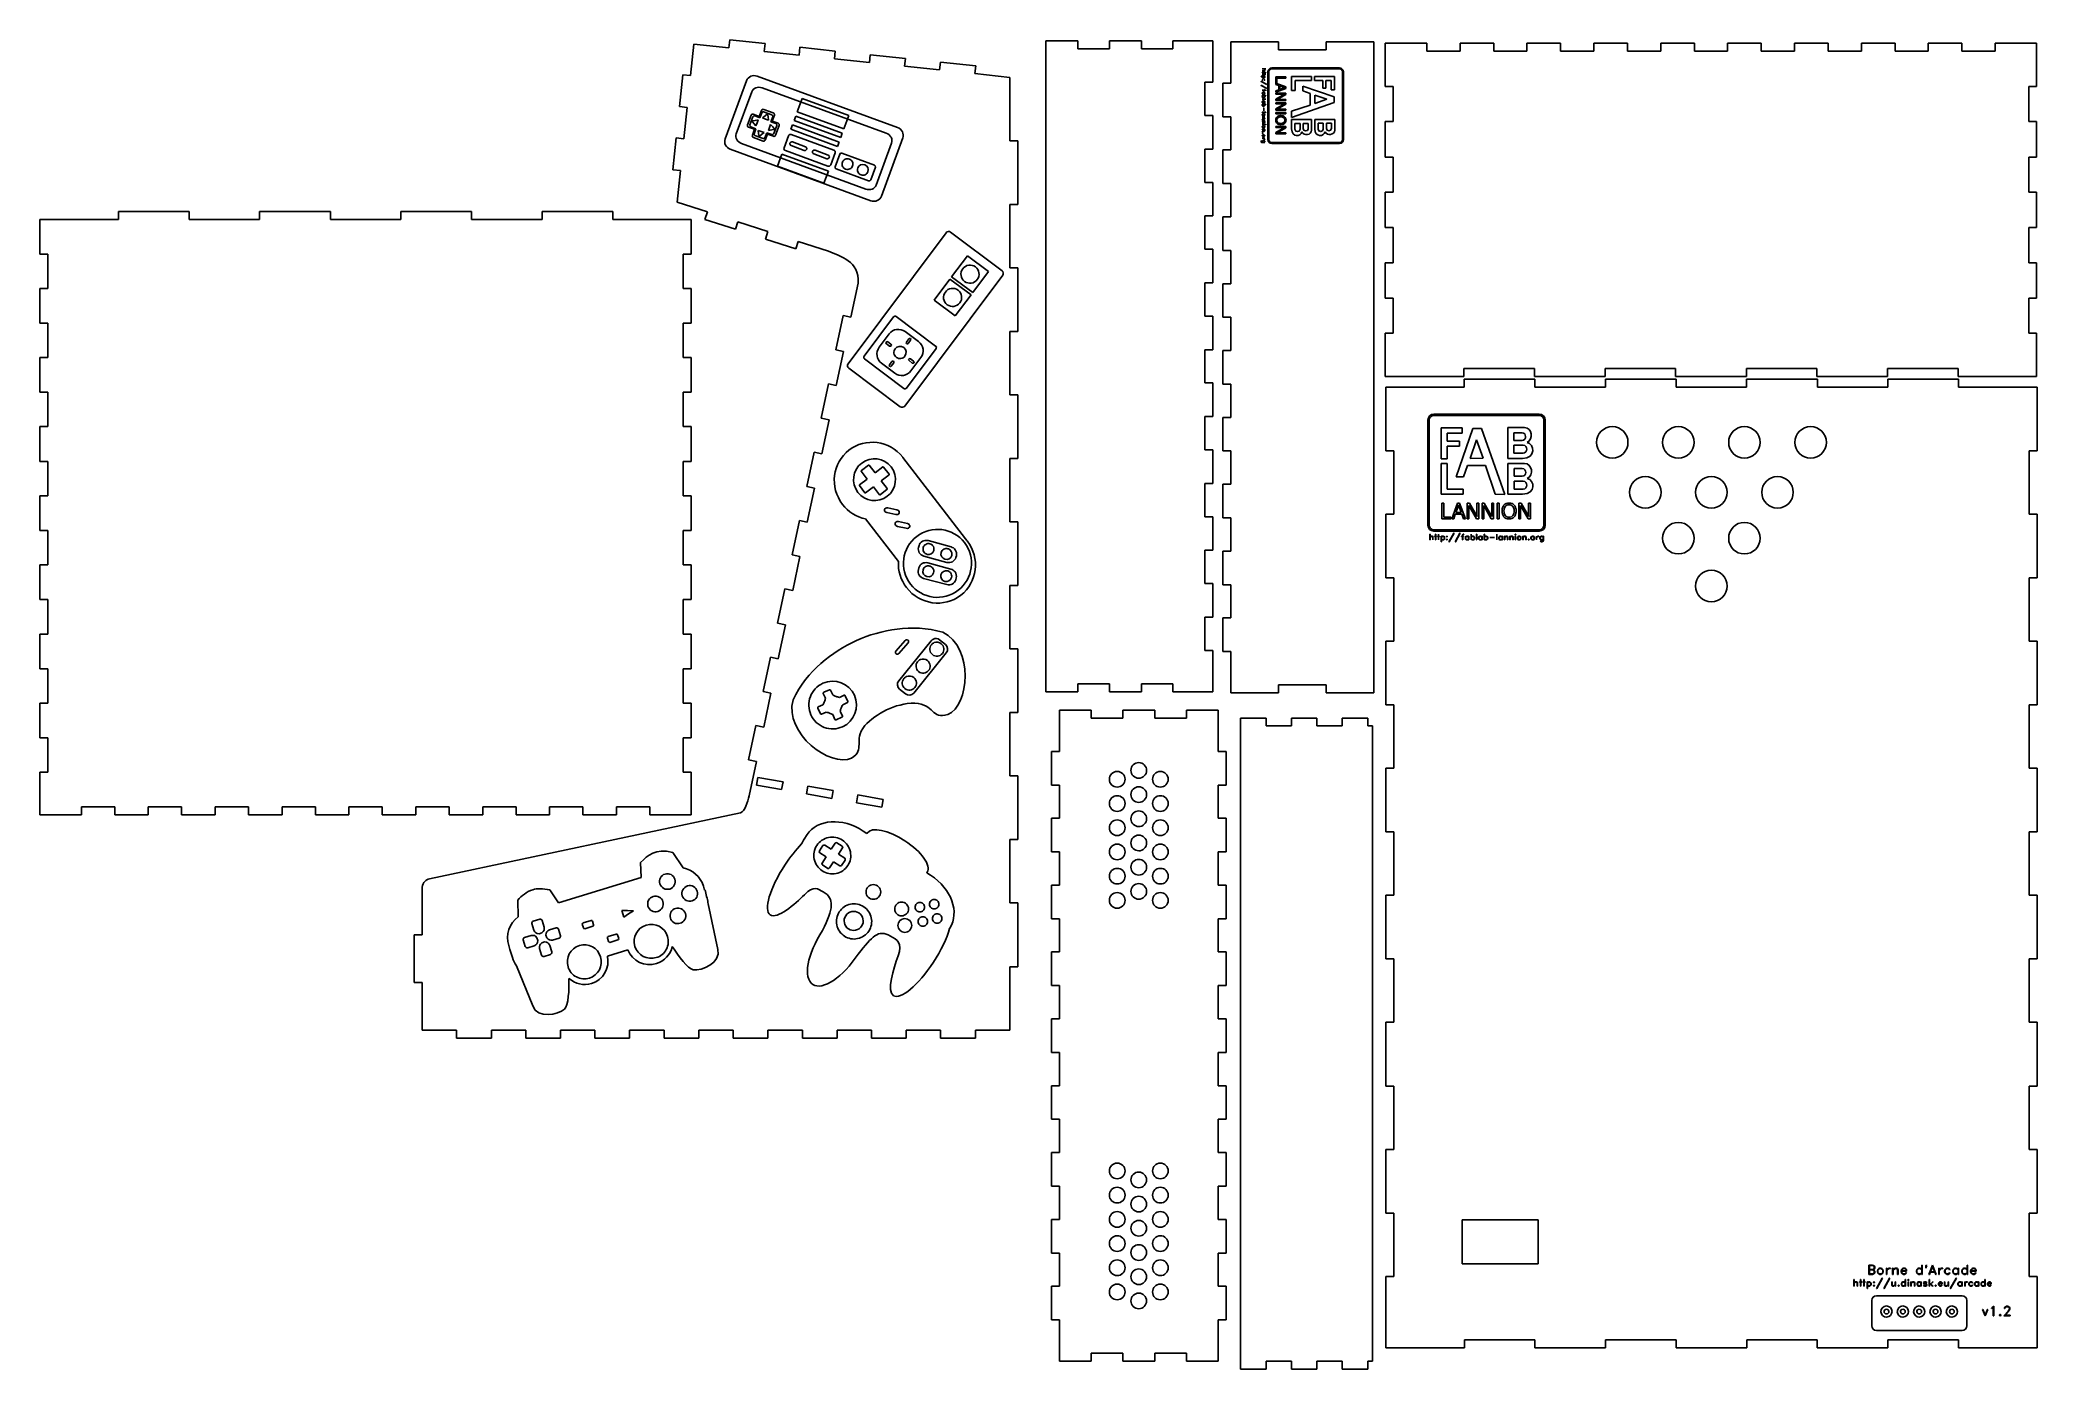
# Model space of a CAD drawing. Extents: x 15 to 1272, y 33 to 870.
import ezdxf

# ---------------------------------------------------------------- set-up
doc = ezdxf.new("R2010")
doc.units = 0
doc.layers.add('Decoration', color=7, linetype='CONTINUOUS')
doc.layers.add('Plan', color=7, linetype='CONTINUOUS')

msp = doc.modelspace()

# ---------------------------------------------------------------- linework, layer by layer
at = {"layer": 'Decoration', "color": 1}
for p, q in [((459.435752, 844.565175), (446.03111, 807.96006)), ((554.575067, 815.095143), (466.129463, 847.483559)), ((466.129463, 847.483559), (466.129463, 847.483559)), ((785.679428, 847.45874), (783.361881, 847.45874)), ((783.361881, 847.45874), (783.361881, 847.34838)), ((785.679428, 847.34838), (783.361881, 847.34838)), ((786.893381, 842.271849), (783.361881, 844.258318)), ((783.361881, 844.258318), (783.361881, 844.147958)), ((786.893381, 842.16149), (783.361881, 844.147958)), ((786.451944, 852.093833), (784.134397, 852.093833)), ((784.134397, 852.093833), (784.134397, 851.983474)), ((786.451944, 851.983474), (784.134397, 851.983474)), ((785.237991, 850.87988), (784.134397, 850.87988)), ((784.134397, 850.87988), (784.134397, 850.769521)), ((785.237991, 850.769521), (784.134397, 850.769521)), ((786.451944, 849.776286), (784.134397, 849.776286)), ((784.134397, 849.776286), (784.134397, 849.665927)), ((786.451944, 849.665927), (784.134397, 849.665927)), ((786.451944, 848.562333), (784.134397, 848.562333)), ((784.134397, 848.562333), (784.134397, 848.451974)), ((786.451944, 848.451974), (784.134397, 848.451974)), ((784.134397, 846.906943), (784.244756, 847.127661)), ((784.134397, 846.575865), (784.134397, 846.906943)), ((784.244756, 846.355146), (784.134397, 846.575865)), ((784.244756, 845.251552), (784.134397, 845.141193)), ((784.134397, 845.141193), (784.134397, 845.030833)), ((784.134397, 845.030833), (784.244756, 844.920474)), ((784.244756, 847.127661), (784.465475, 847.34838)), ((784.244756, 846.906943), (784.465475, 847.34838)), ((784.244756, 846.575865), (784.244756, 846.906943)), ((784.355116, 846.355146), (784.244756, 846.575865)), ((784.465475, 846.134427), (784.244756, 846.355146)), ((784.355116, 845.251552), (784.244756, 845.251552)), ((784.355116, 845.141193), (784.244756, 845.141193)), ((784.244756, 845.141193), (784.244756, 845.030833)), ((784.244756, 845.030833), (784.355116, 845.030833)), ((784.244756, 844.920474), (784.355116, 844.920474)), ((784.465475, 846.244786), (784.355116, 846.355146)), ((784.465475, 845.141193), (784.355116, 845.251552)), ((784.355116, 845.030833), (784.355116, 845.141193)), ((784.355116, 844.920474), (784.465475, 845.030833)), ((784.796553, 846.134427), (784.465475, 846.244786)), ((784.796553, 846.024068), (784.465475, 846.134427)), ((784.465475, 845.030833), (784.465475, 845.141193)), ((785.017272, 846.134427), (784.796553, 846.134427)), ((785.017272, 846.024068), (784.796553, 846.024068)), ((785.34835, 846.244786), (785.017272, 846.134427)), ((785.34835, 846.134427), (785.017272, 846.024068)), ((785.237991, 851.983474), (785.569069, 851.652396)), ((785.237991, 851.983474), (785.458709, 851.652396)), ((785.458709, 850.990239), (785.237991, 850.87988)), ((785.569069, 850.87988), (785.237991, 850.769521)), ((785.34835, 847.34838), (785.569069, 847.127661)), ((785.34835, 847.34838), (785.569069, 846.906943)), ((785.569069, 846.355146), (785.34835, 846.134427)), ((785.458709, 846.355146), (785.34835, 846.244786)), ((785.458709, 845.251552), (785.34835, 845.141193)), ((785.34835, 845.141193), (785.34835, 845.030833)), ((785.34835, 845.030833), (785.458709, 844.920474)), ((785.458709, 851.652396), (785.569069, 851.431677)), ((785.569069, 851.210958), (785.458709, 850.990239)), ((785.569069, 846.575865), (785.458709, 846.355146)), ((785.569069, 845.251552), (785.458709, 845.251552)), ((785.569069, 845.141193), (785.458709, 845.141193)), ((785.458709, 845.141193), (785.458709, 845.030833)), ((785.458709, 845.030833), (785.569069, 845.030833)), ((785.458709, 844.920474), (785.569069, 844.920474)), ((785.569069, 851.652396), (785.679428, 851.431677)), ((785.569069, 851.431677), (785.569069, 851.210958)), ((785.679428, 851.100599), (785.569069, 850.87988)), ((785.679428, 850.107364), (785.569069, 850.107364)), ((785.569069, 850.107364), (785.569069, 849.334849)), ((785.679428, 849.334849), (785.569069, 849.334849)), ((785.679428, 848.893411), (785.569069, 848.893411)), ((785.569069, 848.893411), (785.569069, 848.120896)), ((785.679428, 848.120896), (785.569069, 848.120896)), ((785.569069, 847.127661), (785.679428, 846.906943)), ((785.569069, 846.906943), (785.569069, 846.575865)), ((785.679428, 846.575865), (785.569069, 846.355146)), ((785.679428, 845.141193), (785.569069, 845.251552)), ((785.569069, 845.030833), (785.569069, 845.141193)), ((785.569069, 844.920474), (785.679428, 845.030833)), ((785.679428, 851.431677), (785.679428, 851.100599)), ((785.679428, 850.107364), (785.679428, 849.334849)), ((785.679428, 848.893411), (785.679428, 848.120896)), ((785.679428, 847.45874), (785.679428, 847.34838)), ((785.679428, 846.906943), (785.679428, 846.575865)), ((785.679428, 845.030833), (785.679428, 845.141193)), ((786.451944, 852.093833), (786.451944, 851.983474)), ((786.451944, 849.776286), (786.451944, 849.665927)), ((786.451944, 848.562333), (786.451944, 848.451974)), ((787.683831, 850.211529), (787.683831, 807.514806)), ((788.227447, 807.514806), (788.227447, 850.211529)), ((832.742471, 852.663524), (790.135721, 852.663524)), ((790.135721, 852.119843), (832.742471, 852.119843)), ((792.700133, 847.011251), (798.975796, 847.011251)), ((792.700133, 843.316042), (792.700133, 847.011251)), ((793.394964, 843.316042), (792.700133, 843.316042)), ((792.700133, 842.20701), (792.700133, 843.017346)), ((792.700133, 843.017346), (798.975796, 840.664316)), ((798.975796, 846.229678), (793.394964, 846.229678)), ((793.394964, 846.229678), (793.394964, 843.316042)), ((798.975796, 847.011251), (798.975796, 846.229678)), ((802.62634, 847.248835), (815.153535, 847.254964)), ((802.62634, 838.41505), (802.62634, 847.248835)), ((815.153535, 844.832988), (804.763637, 844.832988)), ((804.763637, 844.832988), (804.763637, 838.41505)), ((815.153535, 847.254964), (815.153535, 844.832988)), ((817.005763, 844.796514), (817.005763, 847.248619)), ((817.005763, 847.248619), (829.557566, 847.248619)), ((822.200683, 844.796514), (817.005763, 844.796514)), ((822.200683, 839.813469), (822.200683, 844.796514)), ((824.180978, 844.802588), (824.174489, 839.813469)), ((827.408104, 844.796242), (824.180978, 844.802588)), ((827.395969, 838.820275), (827.408104, 844.796242)), ((829.557566, 847.248619), (829.54543, 838.82662)), ((834.650802, 850.211529), (834.650802, 807.514806)), ((834.650802, 850.211529), (834.650802, 850.211529)), ((835.194474, 807.514806), (835.194474, 850.211529)), ((453.028764, 811.147872), (462.719893, 837.612205)), ((469.27063, 840.140159), (547.433382, 811.517282)), ((469.27063, 840.140159), (469.27063, 840.140159)), ((491.423121, 825.02207), (494.488139, 833.391955)), ((494.488139, 833.391955), (523.822592, 822.649799)), ((786.893381, 839.733583), (783.361881, 841.720052)), ((783.361881, 841.720052), (783.361881, 841.609693)), ((786.893381, 839.623224), (783.361881, 841.609693)), ((786.010506, 838.740349), (784.134397, 838.740349)), ((784.134397, 838.740349), (784.134397, 838.62999)), ((786.010506, 838.62999), (784.134397, 838.62999)), ((784.244756, 837.195318), (784.134397, 836.974599)), ((784.134397, 836.974599), (784.134397, 836.643521)), ((784.134397, 836.643521), (784.244756, 836.422802)), ((785.679428, 836.202083), (784.134397, 836.202083)), ((784.134397, 836.202083), (784.134397, 836.091724)), ((785.679428, 836.091724), (784.134397, 836.091724)), ((786.451944, 835.208849), (784.134397, 835.208849)), ((784.134397, 835.208849), (784.134397, 835.09849)), ((786.451944, 835.09849), (784.134397, 835.09849)), ((784.134397, 834.657052), (784.244756, 834.877771)), ((784.134397, 834.325974), (784.134397, 834.657052)), ((784.244756, 834.105255), (784.134397, 834.325974)), ((786.451944, 833.001662), (784.134397, 833.001662)), ((784.134397, 833.001662), (784.134397, 832.891302)), ((786.451944, 832.891302), (784.134397, 832.891302)), ((784.244756, 831.787708), (784.134397, 831.56699)), ((784.134397, 831.56699), (784.134397, 831.235912)), ((784.134397, 831.235912), (784.244756, 831.015193)), ((785.679428, 830.794474), (784.134397, 830.794474)), ((784.134397, 830.794474), (784.134397, 830.684115)), ((785.679428, 830.684115), (784.134397, 830.684115)), ((786.451944, 829.80124), (784.134397, 829.80124)), ((784.134397, 829.80124), (784.134397, 829.69088)), ((784.465475, 837.416037), (784.244756, 837.195318)), ((784.355116, 837.195318), (784.244756, 836.974599)), ((784.244756, 836.974599), (784.244756, 836.643521)), ((784.244756, 836.643521), (784.465475, 836.202083)), ((784.244756, 836.422802), (784.465475, 836.202083)), ((784.244756, 834.877771), (784.465475, 835.09849)), ((784.244756, 834.657052), (784.465475, 835.09849)), ((784.244756, 834.325974), (784.244756, 834.657052)), ((784.355116, 834.105255), (784.244756, 834.325974)), ((784.465475, 833.884537), (784.244756, 834.105255)), ((784.465475, 832.008427), (784.244756, 831.787708)), ((784.355116, 831.787708), (784.244756, 831.56699)), ((784.244756, 831.56699), (784.244756, 831.235912)), ((784.244756, 831.235912), (784.465475, 830.794474)), ((784.244756, 831.015193), (784.465475, 830.794474)), ((784.465475, 837.305677), (784.355116, 837.195318)), ((784.465475, 833.994896), (784.355116, 834.105255)), ((784.465475, 831.898068), (784.355116, 831.787708)), ((784.796553, 837.526396), (784.465475, 837.416037)), ((784.796553, 837.416037), (784.465475, 837.305677)), ((784.796553, 833.884537), (784.465475, 833.994896)), ((784.796553, 833.774177), (784.465475, 833.884537)), ((784.796553, 832.118787), (784.465475, 832.008427)), ((784.796553, 832.008427), (784.465475, 831.898068)), ((785.017272, 837.526396), (784.796553, 837.526396)), ((785.017272, 837.416037), (784.796553, 837.416037)), ((785.017272, 833.884537), (784.796553, 833.884537)), ((785.017272, 833.774177), (784.796553, 833.774177)), ((785.017272, 832.118787), (784.796553, 832.118787)), ((785.017272, 832.008427), (784.796553, 832.008427)), ((785.34835, 837.416037), (785.017272, 837.526396)), ((785.34835, 837.305677), (785.017272, 837.416037)), ((785.34835, 833.994896), (785.017272, 833.884537)), ((785.34835, 833.884537), (785.017272, 833.774177)), ((785.34835, 832.008427), (785.017272, 832.118787)), ((785.34835, 831.898068), (785.017272, 832.008427)), ((785.569069, 837.195318), (785.34835, 837.416037)), ((785.458709, 837.195318), (785.34835, 837.305677)), ((785.34835, 836.202083), (785.569069, 836.643521)), ((785.34835, 836.202083), (785.569069, 836.422802)), ((785.34835, 835.09849), (785.569069, 834.877771)), ((785.34835, 835.09849), (785.569069, 834.657052)), ((785.569069, 834.105255), (785.34835, 833.884537)), ((785.458709, 834.105255), (785.34835, 833.994896)), ((785.569069, 831.787708), (785.34835, 832.008427)), ((785.458709, 831.787708), (785.34835, 831.898068)), ((785.34835, 830.794474), (785.569069, 831.235912)), ((785.34835, 830.794474), (785.569069, 831.015193)), ((785.569069, 836.974599), (785.458709, 837.195318)), ((785.569069, 834.325974), (785.458709, 834.105255)), ((785.569069, 831.56699), (785.458709, 831.787708)), ((785.679428, 839.071427), (785.569069, 839.071427)), ((785.569069, 839.071427), (785.569069, 838.298912)), ((785.679428, 838.298912), (785.569069, 838.298912)), ((785.679428, 836.974599), (785.569069, 837.195318)), ((785.569069, 836.643521), (785.569069, 836.974599)), ((785.569069, 836.422802), (785.679428, 836.643521)), ((785.569069, 834.877771), (785.679428, 834.657052)), ((785.569069, 834.657052), (785.569069, 834.325974)), ((785.679428, 834.325974), (785.569069, 834.105255)), ((785.679428, 831.56699), (785.569069, 831.787708)), ((785.569069, 831.235912), (785.569069, 831.56699)), ((785.569069, 831.015193), (785.679428, 831.235912)), ((785.679428, 839.071427), (785.679428, 838.298912)), ((785.679428, 836.643521), (785.679428, 836.974599)), ((785.679428, 836.202083), (785.679428, 836.091724)), ((785.679428, 834.657052), (785.679428, 834.325974)), ((785.679428, 831.235912), (785.679428, 831.56699)), ((785.679428, 830.794474), (785.679428, 830.684115)), ((786.341584, 838.62999), (786.010506, 838.740349)), ((786.341584, 838.51963), (786.010506, 838.62999)), ((786.341584, 838.409271), (786.231225, 838.62999)), ((786.451944, 838.409271), (786.341584, 838.62999)), ((786.341584, 838.188552), (786.341584, 838.409271)), ((786.451944, 838.188552), (786.341584, 838.188552)), ((786.451944, 838.188552), (786.451944, 838.409271)), ((786.451944, 835.208849), (786.451944, 835.09849)), ((786.451944, 833.001662), (786.451944, 832.891302)), ((786.451944, 829.80124), (786.451944, 829.69088)), ((786.893381, 842.271849), (786.893381, 842.16149)), ((786.893381, 839.733583), (786.893381, 839.623224)), ((794.535114, 841.544162), (792.700133, 842.20701)), ((798.975796, 839.776306), (792.700133, 837.460131)), ((792.700133, 838.258139), (794.535114, 838.916967)), ((792.700133, 837.460131), (792.700133, 838.258139)), ((792.700133, 836.052019), (792.700133, 836.747737)), ((792.700133, 836.747737), (798.975796, 836.747737)), ((792.700133, 833.007819), (798.04483, 836.093368)), ((796.869007, 836.052019), (792.700133, 836.052019)), ((792.700133, 833.007037), (792.700133, 833.007819)), ((792.700133, 832.065863), (792.700133, 833.007037)), ((798.975796, 832.065863), (792.700133, 832.065863)), ((792.700133, 829.995578), (792.700133, 830.691259)), ((792.700133, 830.691259), (798.975796, 830.691259)), ((792.700133, 826.951434), (798.04483, 830.036928)), ((796.869007, 829.995578), (792.700133, 829.995578)), ((798.975796, 835.839289), (793.59537, 832.721012)), ((798.975796, 829.782794), (793.59537, 826.664571)), ((794.535114, 838.916967), (794.535114, 841.544162)), ((794.86029, 832.769671), (798.975796, 832.769671)), ((797.260957, 840.570951), (795.19876, 841.307542)), ((795.19876, 841.307542), (795.19876, 839.150952)), ((795.19876, 839.150952), (797.269847, 839.891617)), ((797.269847, 839.891617), (797.269847, 839.890871)), ((798.975796, 840.664316), (798.975796, 839.776306)), ((798.975796, 836.747737), (798.975796, 835.839289)), ((798.975796, 832.769671), (798.975796, 832.065863)), ((798.975796, 830.691259), (798.975796, 829.782794)), ((802.6102, 821.46362), (829.296428, 830.925558)), ((804.763637, 838.41505), (802.62634, 838.41505)), ((829.290274, 834.449638), (809.698859, 841.209687)), ((809.698859, 841.209687), (809.698859, 838.160231)), ((809.698859, 838.160231), (814.331283, 836.551883)), ((814.331283, 836.551883), (814.348215, 829.30652)), ((817.223889, 830.304641), (817.21119, 835.524052)), ((817.21119, 835.524052), (824.759505, 832.919638)), ((824.759562, 832.919638), (817.223889, 830.304641)), ((824.174489, 839.813469), (822.200683, 839.813469)), ((824.759505, 832.919638), (824.759562, 832.919638)), ((829.54543, 838.82662), (827.395969, 838.820275)), ((829.298739, 830.925558), (829.290274, 834.449638)), ((829.296428, 830.925558), (829.298739, 830.925558)), ((462.327581, 822.839997), (460.108954, 816.781415)), ((461.634381, 816.749149), (463.513103, 821.879524)), ((464.856486, 819.594304), (462.868246, 819.244132)), ((462.868246, 819.244132), (464.128527, 817.666981)), ((467.489887, 822.123992), (463.743393, 823.495942)), ((464.128527, 817.666981), (465.425908, 816.120196)), ((464.712201, 822.435809), (467.885142, 821.273891)), ((466.852482, 819.897169), (464.856486, 819.594304)), ((465.425908, 816.120196), (466.161618, 818.000211)), ((466.161618, 818.000211), (466.852482, 819.897169)), ((468.861838, 825.870485), (467.489887, 822.123992)), ((467.885142, 821.273891), (469.046674, 824.445781)), ((469.602454, 821.172943), (471.122693, 822.501326)), ((471.496962, 820.475388), (469.602454, 821.172943)), ((470.244715, 825.002446), (475.375095, 823.123722)), ((470.244715, 825.002446), (470.244715, 825.002446)), ((476.335562, 824.309246), (470.278037, 826.527487)), ((470.278037, 826.527487), (470.278037, 826.527487)), ((471.122693, 822.501326), (472.674042, 823.793237)), ((473.407495, 819.823015), (471.496962, 820.475388)), ((472.674042, 823.793237), (473.06434, 821.812485)), ((473.06434, 821.812485), (473.407495, 819.823015)), ((475.931376, 821.924631), (474.769843, 818.752742)), ((474.769843, 818.752742), (477.942784, 817.590824)), ((475.620613, 819.146553), (476.992564, 822.893047)), ((479.367107, 817.774603), (475.620613, 819.146553)), ((489.438157, 819.60157), (490.430639, 822.311819)), ((518.77261, 808.859415), (489.438157, 819.60157)), ((490.430639, 822.311819), (519.765092, 811.569663)), ((520.757575, 814.279914), (491.423121, 825.02207)), ((523.822592, 822.649799), (520.757575, 814.279914)), ((786.451944, 829.69088), (784.134397, 829.69088)), ((784.134397, 829.249443), (784.244756, 829.470162)), ((784.134397, 828.918365), (784.134397, 829.249443)), ((784.244756, 828.697646), (784.134397, 828.918365)), ((786.451944, 824.724709), (784.134397, 824.724709)), ((784.134397, 824.724709), (784.134397, 824.614349)), ((786.451944, 824.614349), (784.134397, 824.614349)), ((784.244756, 823.510755), (784.134397, 823.290037)), ((784.134397, 823.290037), (784.134397, 822.958959)), ((784.134397, 822.958959), (784.244756, 822.73824)), ((785.679428, 822.517521), (784.134397, 822.517521)), ((784.134397, 822.517521), (784.134397, 822.407162)), ((785.679428, 822.407162), (784.134397, 822.407162)), ((785.679428, 821.524287), (784.134397, 821.524287)), ((784.134397, 821.524287), (784.134397, 821.413927)), ((785.679428, 821.413927), (784.134397, 821.413927)), ((785.237991, 820.310334), (784.134397, 820.310334)), ((784.134397, 820.310334), (784.134397, 820.199974)), ((785.237991, 820.199974), (784.134397, 820.199974)), ((785.679428, 819.317099), (784.134397, 819.317099)), ((784.134397, 819.317099), (784.134397, 819.20674)), ((785.679428, 819.20674), (784.134397, 819.20674)), ((785.237991, 818.103146), (784.134397, 818.103146)), ((784.134397, 818.103146), (784.134397, 817.992787)), ((785.237991, 817.992787), (784.134397, 817.992787)), ((784.244756, 829.470162), (784.465475, 829.69088)), ((784.244756, 829.249443), (784.465475, 829.69088)), ((784.244756, 828.918365), (784.244756, 829.249443)), ((784.355116, 828.697646), (784.244756, 828.918365)), ((784.465475, 828.476927), (784.244756, 828.697646)), ((784.465475, 823.731474), (784.244756, 823.510755)), ((784.355116, 823.510755), (784.244756, 823.290037)), ((784.244756, 823.290037), (784.244756, 822.958959)), ((784.244756, 822.958959), (784.465475, 822.517521)), ((784.244756, 822.73824), (784.465475, 822.517521)), ((784.465475, 828.587287), (784.355116, 828.697646)), ((784.465475, 823.621115), (784.355116, 823.510755)), ((784.796553, 828.476927), (784.465475, 828.587287)), ((784.796553, 828.366568), (784.465475, 828.476927)), ((784.796553, 823.841834), (784.465475, 823.731474)), ((784.796553, 823.731474), (784.465475, 823.621115)), ((785.017272, 828.476927), (784.796553, 828.476927)), ((785.017272, 828.366568), (784.796553, 828.366568)), ((785.017272, 823.841834), (784.796553, 823.841834)), ((785.017272, 823.731474), (784.796553, 823.731474)), ((785.34835, 828.587287), (785.017272, 828.476927)), ((785.34835, 828.476927), (785.017272, 828.366568)), ((785.34835, 823.731474), (785.017272, 823.841834)), ((785.34835, 823.621115), (785.017272, 823.731474)), ((785.127631, 827.594052), (785.127631, 825.607584)), ((785.237991, 821.413927), (785.569069, 821.082849)), ((785.237991, 821.413927), (785.458709, 821.082849)), ((785.458709, 820.420693), (785.237991, 820.310334)), ((785.569069, 820.310334), (785.237991, 820.199974)), ((785.237991, 819.20674), (785.569069, 818.875662)), ((785.237991, 819.20674), (785.458709, 818.875662)), ((785.458709, 818.213506), (785.237991, 818.103146)), ((785.569069, 818.103146), (785.237991, 817.992787)), ((785.34835, 829.69088), (785.569069, 829.470162)), ((785.34835, 829.69088), (785.569069, 829.249443)), ((785.569069, 828.697646), (785.34835, 828.476927)), ((785.458709, 828.697646), (785.34835, 828.587287)), ((785.569069, 823.510755), (785.34835, 823.731474)), ((785.458709, 823.510755), (785.34835, 823.621115)), ((785.34835, 822.517521), (785.569069, 822.958959)), ((785.34835, 822.517521), (785.569069, 822.73824)), ((785.569069, 828.918365), (785.458709, 828.697646)), ((785.569069, 823.290037), (785.458709, 823.510755)), ((785.458709, 821.082849), (785.569069, 820.862131)), ((785.569069, 820.641412), (785.458709, 820.420693)), ((785.458709, 818.875662), (785.569069, 818.654943)), ((785.569069, 818.434224), (785.458709, 818.213506)), ((785.569069, 829.470162), (785.679428, 829.249443)), ((785.569069, 829.249443), (785.569069, 828.918365)), ((785.679428, 828.918365), (785.569069, 828.697646)), ((785.679428, 823.290037), (785.569069, 823.510755)), ((785.569069, 822.958959), (785.569069, 823.290037)), ((785.569069, 822.73824), (785.679428, 822.958959)), ((785.569069, 821.082849), (785.679428, 820.862131)), ((785.569069, 820.862131), (785.569069, 820.641412)), ((785.679428, 820.531052), (785.569069, 820.310334)), ((785.569069, 818.875662), (785.679428, 818.654943)), ((785.569069, 818.654943), (785.569069, 818.434224)), ((785.679428, 818.323865), (785.569069, 818.103146)), ((785.679428, 829.249443), (785.679428, 828.918365)), ((785.679428, 822.958959), (785.679428, 823.290037)), ((785.679428, 822.517521), (785.679428, 822.407162)), ((785.679428, 821.524287), (785.679428, 821.413927)), ((785.679428, 820.862131), (785.679428, 820.531052)), ((785.679428, 819.317099), (785.679428, 819.20674)), ((785.679428, 818.654943), (785.679428, 818.323865)), ((786.231225, 817.220271), (786.120866, 817.109912)), ((786.341584, 817.220271), (786.231225, 817.220271)), ((786.451944, 817.109912), (786.341584, 817.220271)), ((786.451944, 824.724709), (786.451944, 824.614349)), ((792.700133, 826.950595), (792.700133, 826.951434)), ((792.700133, 826.009365), (792.700133, 826.950595)), ((798.975796, 826.009365), (792.700133, 826.009365)), ((792.700133, 824.549331), (798.975796, 824.549331)), ((792.700133, 823.767758), (792.700133, 824.549331)), ((798.975796, 823.767758), (792.700133, 823.767758)), ((794.86029, 826.71323), (798.975796, 826.71323)), ((795.866892, 817.678588), (795.866892, 817.678588)), ((798.975796, 826.71323), (798.975796, 826.009365)), ((798.975796, 824.549331), (798.975796, 823.767758)), ((802.61669, 825.33736), (802.6102, 821.46362)), ((815.159858, 820.196313), (802.614543, 820.181581)), ((802.614543, 820.181581), (802.621032, 814.235359)), ((814.348215, 829.30652), (802.61669, 825.33736)), ((804.685011, 813.993599), (804.685011, 817.738117)), ((804.685011, 817.738117), (807.984526, 817.725426)), ((807.984526, 817.725426), (807.984526, 813.993599)), ((809.917156, 814.381476), (809.917156, 817.736009)), ((809.917156, 817.736009), (813.053464, 817.736009)), ((813.053464, 817.736009), (813.05558, 814.381476)), ((815.159997, 813.451241), (815.159858, 820.196313)), ((829.727068, 820.255841), (817.18181, 820.240573)), ((817.18181, 820.240573), (817.187737, 814.294244)), ((819.252221, 814.053125), (819.252221, 817.797646)), ((819.252221, 817.797646), (822.551681, 817.784918)), ((822.551681, 817.784918), (822.551681, 814.053125)), ((824.484339, 814.440895), (824.484339, 817.795536)), ((824.484339, 817.795536), (827.620674, 817.795536)), ((827.620674, 817.795536), (827.622763, 814.440895)), ((829.726645, 813.510124), (829.727068, 820.255841)), ((534.560562, 776.364458), (456.397811, 804.987334)), ((460.765955, 815.365216), (464.512449, 813.993266)), ((465.363605, 814.388133), (462.190665, 815.550051)), ((464.512449, 813.993266), (463.140498, 810.246772)), ((463.797887, 808.831629), (469.855412, 806.613388)), ((464.201688, 811.215193), (465.363605, 814.388133)), ((469.887297, 808.137757), (464.756916, 810.016482)), ((466.739989, 813.356183), (467.042854, 811.360186)), ((468.636947, 812.665319), (466.739989, 813.356183)), ((467.042854, 811.360186), (467.393025, 809.371947)), ((467.393025, 809.371947), (468.970176, 810.632227)), ((470.516962, 811.929608), (468.636947, 812.665319)), ((468.970176, 810.632227), (470.516962, 811.929608)), ((472.248307, 811.866984), (471.08639, 808.694044)), ((471.271224, 807.269334), (472.643175, 811.015828)), ((475.421248, 810.705066), (472.248307, 811.866984)), ((472.643175, 811.015828), (476.389669, 809.643877)), ((473.319289, 813.229672), (473.971662, 815.140205)), ((475.308759, 813.572826), (473.319289, 813.229672)), ((473.971662, 815.140205), (474.669217, 817.034713)), ((474.669217, 817.034713), (475.997601, 815.514473)), ((477.289511, 813.963124), (475.308759, 813.572826)), ((475.997601, 815.514473), (477.289511, 813.963124)), ((478.499068, 816.391726), (476.620346, 811.261351)), ((477.805868, 810.300879), (480.024495, 816.35946)), ((485.888311, 809.908945), (483.120904, 802.351768)), ((487.394815, 814.021657), (488.387297, 816.731905)), ((516.729269, 803.279501), (487.394815, 814.021657)), ((514.434764, 800.864887), (487.587361, 810.696295)), ((487.587361, 810.696295), (487.587361, 810.696295)), ((488.387297, 816.731905), (517.721751, 805.989749)), ((488.395557, 806.016575), (496.606265, 803.009848)), ((488.395557, 806.016575), (488.395557, 806.016575)), ((517.721751, 805.989749), (516.729269, 803.279501)), ((519.765092, 811.569663), (518.77261, 808.859415)), ((550.80348, 805.35636), (541.11235, 778.892027)), ((544.396499, 771.939061), (557.801141, 808.544176)), ((783.361881, 806.515412), (783.472241, 806.736131)), ((783.361881, 806.184334), (783.361881, 806.515412)), ((783.472241, 805.963615), (783.361881, 806.184334)), ((783.472241, 806.736131), (783.692959, 806.956849)), ((783.472241, 806.405053), (783.5826, 806.625771)), ((783.472241, 806.184334), (783.472241, 806.405053)), ((783.5826, 805.963615), (783.472241, 806.184334)), ((783.692959, 805.742896), (783.472241, 805.963615)), ((783.5826, 806.625771), (783.692959, 806.736131)), ((783.692959, 805.853256), (783.5826, 805.963615)), ((783.692959, 806.736131), (783.692959, 806.956849)), ((784.024038, 805.742896), (783.692959, 805.853256)), ((784.024038, 805.632537), (783.692959, 805.742896)), ((785.679428, 805.742896), (784.024038, 805.742896)), ((785.679428, 805.632537), (784.024038, 805.632537)), ((785.679428, 817.109912), (784.134397, 817.109912)), ((784.134397, 817.109912), (784.134397, 816.999552)), ((785.679428, 816.999552), (784.134397, 816.999552)), ((784.244756, 815.895959), (784.134397, 815.67524)), ((784.134397, 815.67524), (784.134397, 815.344162)), ((784.134397, 815.344162), (784.244756, 815.123443)), ((785.679428, 814.019849), (784.134397, 814.019849)), ((784.134397, 814.019849), (784.134397, 813.90949)), ((785.679428, 813.90949), (784.134397, 813.90949)), ((785.237991, 812.805896), (784.134397, 812.805896)), ((784.134397, 812.805896), (784.134397, 812.695537)), ((785.237991, 812.695537), (784.134397, 812.695537)), ((784.244756, 811.812662), (784.134397, 811.702303)), ((784.134397, 811.702303), (784.134397, 811.591943)), ((784.134397, 811.591943), (784.244756, 811.481584)), ((784.244756, 810.37799), (784.134397, 810.157271)), ((784.134397, 810.157271), (784.134397, 809.826193)), ((784.134397, 809.826193), (784.244756, 809.605474)), ((785.679428, 808.501881), (784.134397, 808.501881)), ((784.134397, 808.501881), (784.134397, 808.391521)), ((785.679428, 808.391521), (784.134397, 808.391521)), ((784.244756, 806.736131), (784.134397, 806.515412)), ((784.134397, 806.515412), (784.134397, 806.184334)), ((784.134397, 806.184334), (784.244756, 805.963615)), ((784.465475, 816.116677), (784.244756, 815.895959)), ((784.355116, 815.895959), (784.244756, 815.67524)), ((784.244756, 815.67524), (784.244756, 815.344162)), ((784.244756, 815.344162), (784.355116, 815.123443)), ((784.244756, 815.123443), (784.465475, 814.902724)), ((784.355116, 811.812662), (784.244756, 811.812662)), ((784.355116, 811.702303), (784.244756, 811.702303)), ((784.244756, 811.702303), (784.244756, 811.591943)), ((784.244756, 811.591943), (784.355116, 811.591943)), ((784.244756, 811.481584), (784.355116, 811.481584)), ((784.465475, 810.598709), (784.244756, 810.37799)), ((784.355116, 810.37799), (784.244756, 810.157271)), ((784.244756, 810.157271), (784.244756, 809.826193)), ((784.244756, 809.826193), (784.355116, 809.605474)), ((784.244756, 809.605474), (784.465475, 809.384756)), ((784.465475, 806.956849), (784.244756, 806.736131)), ((784.355116, 806.736131), (784.244756, 806.515412)), ((784.244756, 806.515412), (784.244756, 806.184334)), ((784.244756, 806.184334), (784.465475, 805.742896)), ((784.244756, 805.963615), (784.465475, 805.742896)), ((784.465475, 816.006318), (784.355116, 815.895959)), ((784.355116, 815.123443), (784.465475, 815.013084)), ((784.465475, 811.702303), (784.355116, 811.812662)), ((784.355116, 811.591943), (784.355116, 811.702303)), ((784.355116, 811.481584), (784.465475, 811.591943)), ((784.465475, 810.488349), (784.355116, 810.37799)), ((784.355116, 809.605474), (784.465475, 809.495115)), ((784.465475, 806.84649), (784.355116, 806.736131)), ((784.796553, 816.227037), (784.465475, 816.116677)), ((784.796553, 816.116677), (784.465475, 816.006318)), ((784.465475, 815.013084), (784.796553, 814.902724)), ((784.465475, 814.902724), (784.796553, 814.792365)), ((784.465475, 811.591943), (784.465475, 811.702303)), ((784.796553, 810.709068), (784.465475, 810.598709)), ((784.796553, 810.598709), (784.465475, 810.488349)), ((784.465475, 809.495115), (784.796553, 809.384756)), ((784.465475, 809.384756), (784.796553, 809.274396)), ((784.796553, 807.067209), (784.465475, 806.956849)), ((784.796553, 806.956849), (784.465475, 806.84649)), ((785.017272, 816.227037), (784.796553, 816.227037)), ((785.017272, 816.116677), (784.796553, 816.116677)), ((784.796553, 814.902724), (785.017272, 814.902724)), ((784.796553, 814.792365), (785.017272, 814.792365)), ((785.017272, 810.709068), (784.796553, 810.709068)), ((785.017272, 810.598709), (784.796553, 810.598709)), ((784.796553, 809.384756), (785.017272, 809.384756)), ((784.796553, 809.274396), (785.017272, 809.274396)), ((785.017272, 807.067209), (784.796553, 807.067209)), ((785.017272, 806.956849), (784.796553, 806.956849)), ((785.34835, 816.116677), (785.017272, 816.227037)), ((785.34835, 816.006318), (785.017272, 816.116677)), ((785.017272, 814.902724), (785.34835, 815.013084)), ((785.017272, 814.792365), (785.34835, 814.902724)), ((785.34835, 810.598709), (785.017272, 810.709068)), ((785.34835, 810.488349), (785.017272, 810.598709)), ((785.017272, 809.384756), (785.34835, 809.495115)), ((785.017272, 809.274396), (785.34835, 809.384756)), ((785.017272, 808.391521), (785.34835, 808.281162)), ((785.017272, 808.391521), (785.237991, 808.281162)), ((785.34835, 806.956849), (785.017272, 807.067209)), ((785.34835, 806.84649), (785.017272, 806.956849)), ((785.237991, 813.90949), (785.569069, 813.578412)), ((785.237991, 813.90949), (785.458709, 813.578412)), ((785.458709, 812.916256), (785.237991, 812.805896)), ((785.569069, 812.805896), (785.237991, 812.695537)), ((785.237991, 808.281162), (785.458709, 808.060443)), ((785.569069, 815.895959), (785.34835, 816.116677)), ((785.458709, 815.895959), (785.34835, 816.006318)), ((785.34835, 814.902724), (785.569069, 815.123443)), ((785.34835, 815.013084), (785.458709, 815.123443)), ((785.569069, 810.37799), (785.34835, 810.598709)), ((785.458709, 810.37799), (785.34835, 810.488349)), ((785.34835, 809.384756), (785.569069, 809.605474)), ((785.34835, 809.495115), (785.458709, 809.605474)), ((785.34835, 808.281162), (785.569069, 808.060443)), ((785.569069, 806.736131), (785.34835, 806.956849)), ((785.458709, 806.736131), (785.34835, 806.84649)), ((785.34835, 805.742896), (785.569069, 806.184334)), ((785.34835, 805.742896), (785.569069, 805.963615)), ((785.569069, 815.67524), (785.458709, 815.895959)), ((785.458709, 815.123443), (785.569069, 815.344162)), ((785.458709, 813.578412), (785.569069, 813.357693)), ((785.569069, 813.136974), (785.458709, 812.916256)), ((785.569069, 810.157271), (785.458709, 810.37799)), ((785.458709, 809.605474), (785.569069, 809.826193)), ((785.458709, 808.060443), (785.569069, 807.839724)), ((785.569069, 806.515412), (785.458709, 806.736131)), ((785.679428, 815.67524), (785.569069, 815.895959)), ((785.569069, 815.344162), (785.569069, 815.67524)), ((785.569069, 815.123443), (785.679428, 815.344162)), ((785.569069, 813.578412), (785.679428, 813.357693)), ((785.569069, 813.357693), (785.569069, 813.136974)), ((785.679428, 813.026615), (785.569069, 812.805896)), ((785.679428, 810.157271), (785.569069, 810.37799)), ((785.569069, 809.826193), (785.569069, 810.157271)), ((785.569069, 809.605474), (785.679428, 809.826193)), ((785.569069, 808.060443), (785.679428, 807.839724)), ((785.569069, 807.839724), (785.569069, 807.508646)), ((785.569069, 807.508646), (785.679428, 807.508646)), ((785.679428, 806.515412), (785.569069, 806.736131)), ((785.569069, 806.184334), (785.569069, 806.515412)), ((785.569069, 805.963615), (785.679428, 806.184334)), ((785.679428, 817.109912), (785.679428, 816.999552)), ((785.679428, 815.344162), (785.679428, 815.67524)), ((785.679428, 814.019849), (785.679428, 813.90949)), ((785.679428, 813.357693), (785.679428, 813.026615)), ((785.679428, 809.826193), (785.679428, 810.157271)), ((785.679428, 808.501881), (785.679428, 808.391521)), ((785.679428, 807.839724), (785.679428, 807.508646)), ((785.679428, 806.184334), (785.679428, 806.515412)), ((785.679428, 805.632537), (785.679428, 805.742896)), ((786.120866, 817.109912), (786.120866, 816.999552)), ((786.120866, 816.999552), (786.231225, 816.889193)), ((786.341584, 817.109912), (786.231225, 817.109912)), ((786.231225, 817.109912), (786.231225, 816.999552)), ((786.231225, 816.999552), (786.341584, 816.999552)), ((786.231225, 816.889193), (786.341584, 816.889193)), ((786.341584, 816.999552), (786.341584, 817.109912)), ((786.341584, 816.889193), (786.451944, 816.999552)), ((786.451944, 816.999552), (786.451944, 817.109912)), ((832.742471, 805.606583), (790.135721, 805.606583)), ((790.135721, 805.062849), (832.742471, 805.062849)), ((792.700133, 815.100138), (792.700133, 815.795749)), ((792.700133, 815.795749), (798.975796, 815.795749)), ((792.700133, 812.055974), (798.04483, 815.141484)), ((796.869007, 815.100138), (792.700133, 815.100138)), ((792.700133, 812.055183), (792.700133, 812.055974)), ((792.700133, 811.113936), (792.700133, 812.055183)), ((798.975796, 811.113936), (792.700133, 811.113936)), ((798.975796, 814.887301), (793.59537, 811.769115)), ((794.86029, 811.817798), (798.975796, 811.817798)), ((795.866892, 816.880633), (795.866892, 816.880633)), ((798.975796, 815.795749), (798.975796, 814.887301)), ((798.975796, 811.817798), (798.975796, 811.113936)), ((449.257182, 801.409086), (537.702786, 769.020671)), ((478.871139, 790.745379), (481.67344, 798.397845)), ((481.67344, 798.397845), (511.007894, 787.65569)), ((483.909302, 800.652328), (510.756704, 790.82092)), ((495.759587, 800.697755), (487.548878, 803.704483)), ((509.948894, 795.50169), (501.738185, 798.508417)), ((502.584864, 800.82051), (510.795572, 797.813782)), ((502.584864, 800.82051), (502.584864, 800.82051)), ((512.456141, 791.609325), (515.223548, 799.166503)), ((518.171354, 798.331698), (515.245554, 790.341987)), ((539.970398, 791.424326), (519.466775, 798.932668)), ((519.466775, 798.932668), (519.466775, 798.932668)), ((524.202914, 795.299441), (524.202914, 795.299441)), ((508.205592, 780.003224), (478.871139, 790.745379)), ((511.007894, 787.65569), (508.205592, 780.003224)), ((515.84691, 789.047616), (536.350533, 781.539274)), ((533.898717, 791.65817), (533.898717, 791.65817)), ((537.64557, 782.139194), (540.571369, 790.128905)), ((585.040796, 748.797271), (523.417405, 666.400179)), ((620.306693, 724.962842), (587.88777, 749.208384)), ((588.574783, 721.117593), (598.491282, 734.377014)), ((598.491282, 734.377014), (611.750703, 724.460543)), ((559.093511, 639.718664), (620.716874, 722.115728)), ((577.610986, 706.457813), (587.527456, 719.717178)), ((587.527456, 719.717178), (600.786821, 709.800679)), ((601.834176, 711.201122), (588.574783, 721.117593)), ((588.574783, 721.117593), (588.574783, 721.117593)), ((595.593847, 726.206144), (595.593847, 726.206144)), ((611.750703, 724.460543), (601.834176, 711.201122)), ((590.870379, 696.541343), (577.610986, 706.457813)), ((577.610986, 706.457813), (577.610986, 706.457813)), ((584.629966, 711.54628), (584.629966, 711.54628)), ((600.786821, 709.800679), (590.870379, 696.541343)), ((533.452211, 671.037457), (552.052321, 695.907726)), ((553.649303, 696.138104), (578.519064, 677.538418)), ((549.24531, 685.114052), (543.013025, 676.780792)), ((547.376463, 680.014635), (547.376463, 680.014635)), ((549.547796, 677.492698), (547.521666, 679.008033)), ((548.383065, 680.159839), (550.409223, 678.644531)), ((567.725391, 680.345315), (559.39213, 686.577628)), ((560.104008, 680.042914), (561.619344, 682.069072)), ((560.104008, 680.042914), (560.104008, 680.042914)), ((562.771149, 681.207645), (561.255841, 679.181487)), ((523.417405, 666.400179), (523.417405, 666.400179)), ((533.452211, 671.037457), (533.452211, 671.037457)), ((558.552322, 650.840732), (533.682561, 669.440418)), ((543.013025, 676.780792), (543.013025, 676.780792)), ((544.47663, 666.634028), (552.809918, 660.401687)), ((549.430843, 665.771726), (550.946179, 667.797884)), ((552.097984, 666.936458), (550.582677, 664.9103)), ((553.002252, 675.80721), (553.002252, 675.80721)), ((578.74995, 675.941012), (560.149869, 651.070714)), ((561.647114, 669.341866), (561.647114, 669.341866)), ((563.818955, 666.819533), (561.792826, 668.334869)), ((562.654252, 669.486674), (564.680382, 667.971366)), ((562.956682, 661.865291), (569.188967, 670.198523)), ((523.82801, 663.553629), (556.246933, 639.308059)), ((549.430843, 665.771726), (549.430843, 665.771726)), ((888.375301, 630.900059), (888.375301, 564.765765)), ((889.219203, 564.765765), (889.219203, 630.900059)), ((958.455256, 634.706059), (892.181294, 634.706059)), ((892.181294, 633.862158), (958.455256, 633.862158)), ((892.181294, 633.862158), (892.181294, 633.862158)), ((961.417206, 630.900059), (961.417206, 564.765765)), ((962.261192, 564.765765), (962.261192, 630.900059)), ((896.78033, 625.956464), (909.852976, 625.937584)), ((896.78033, 606.473728), (896.78033, 625.956464)), ((900.586937, 622.62009), (900.577066, 617.610932)), ((900.577066, 617.610932), (908.321187, 617.601079)), ((909.862847, 622.601209), (900.586937, 622.62009)), ((916.646941, 625.541585), (906.153975, 595.131726)), ((908.321187, 617.601079), (908.321187, 614.537306)), ((909.852976, 625.937584), (909.862847, 622.601209)), ((914.979233, 606.792367), (919.021812, 618.508905)), ((922.117028, 625.5547), (916.646941, 625.541585)), ((919.021812, 618.508992), (923.080817, 606.812066)), ((919.021812, 618.508905), (919.021812, 618.508992)), ((922.117028, 625.551235), (922.117028, 625.5547)), ((936.803873, 584.128819), (922.117028, 625.551235)), ((938.678591, 626.219546), (938.702297, 606.74675)), ((949.149317, 626.21874), (938.678591, 626.219546)), ((942.497479, 622.949967), (947.704565, 622.953249)), ((942.497479, 618.081793), (942.497479, 622.949967)), ((947.704565, 618.081793), (942.497479, 618.081793)), ((557.928103, 607.380513), (557.928074, 607.380513)), ((597.412036, 556.05094), (557.928103, 607.380513)), ((896.770459, 603.598454), (900.529857, 603.598454)), ((896.77997, 584.153725), (896.770459, 603.598454)), ((900.586492, 606.473728), (896.78033, 606.473728)), ((900.529857, 603.598454), (900.529857, 587.47122)), ((908.321187, 614.537306), (900.586492, 614.537306)), ((900.586492, 614.537306), (900.586492, 606.473728)), ((923.080817, 606.812066), (914.979233, 606.792367)), ((938.702297, 606.74675), (947.932205, 606.755788)), ((949.2407, 603.608324), (938.77099, 603.6083)), ((938.77099, 603.6083), (938.793849, 584.135409)), ((942.494206, 609.960445), (942.513962, 615.08186)), ((948.30646, 609.960445), (942.494206, 609.960445)), ((942.513962, 615.08186), (948.30646, 615.08186)), ((535.480316, 593.769009), (530.606621, 590.019997)), ((531.731305, 598.6428), (535.480316, 593.769009)), ((536.307425, 602.544268), (531.78583, 599.066134)), ((540.479573, 597.61454), (536.730589, 602.48836)), ((545.353353, 601.363564), (540.479573, 597.61454)), ((544.324455, 592.616159), (549.198207, 596.365143)), ((548.073495, 587.742379), (544.324455, 592.616159)), ((549.253354, 596.787658), (545.775247, 601.309292)), ((545.775247, 601.309292), (545.775247, 601.309292)), ((550.494341, 601.410187), (550.494341, 601.410187)), ((906.153975, 595.131726), (910.88735, 595.131726)), ((910.88735, 595.131726), (913.38383, 602.322194)), ((913.38383, 602.322194), (924.630103, 602.348441)), ((924.630103, 602.348441), (930.791043, 584.13869)), ((942.586606, 587.349187), (942.606305, 592.470702)), ((942.58988, 600.338722), (947.796795, 600.342004)), ((942.58988, 595.470526), (942.58988, 600.338722)), ((947.796795, 595.470526), (942.58988, 595.470526)), ((942.606305, 592.470702), (948.39886, 592.470702)), ((530.550826, 589.5983), (534.02896, 585.076677)), ((534.451475, 585.021616), (539.325227, 588.770599)), ((539.325227, 588.770599), (543.074211, 583.896847)), ((543.496754, 583.841729), (548.018377, 587.319836)), ((910.491794, 584.153725), (896.77997, 584.153725)), ((897.148771, 568.746227), (897.148771, 578.487353)), ((897.148771, 578.487353), (898.361933, 578.487353)), ((898.361933, 578.487353), (898.361933, 569.824739)), ((900.529857, 587.47122), (910.491794, 587.47122)), ((903.348122, 568.746227), (907.0005, 578.487353)), ((907.0005, 578.487353), (908.378874, 578.487353)), ((908.378874, 578.487353), (911.974046, 568.746227)), ((910.491794, 587.47122), (910.491794, 584.153725)), ((913.079822, 568.746227), (913.079822, 578.487353)), ((913.079822, 578.487353), (914.489915, 578.487353)), ((914.489915, 578.487353), (919.330111, 570.135804)), ((919.25456, 572.099253), (919.25456, 578.487353)), ((919.25456, 578.487353), (920.347015, 578.487353)), ((920.347015, 578.487353), (920.347015, 568.746227)), ((922.480701, 568.746227), (922.480701, 578.487353)), ((922.480701, 578.487353), (923.890825, 578.487353)), ((923.890825, 578.487353), (928.730936, 570.135804)), ((928.655384, 572.099253), (928.655384, 578.487353)), ((928.655384, 578.487353), (929.747922, 578.487353)), ((929.747922, 578.487353), (929.747922, 568.746227)), ((930.791043, 584.13869), (936.803873, 584.128819)), ((932.014223, 568.746227), (932.014223, 578.487353)), ((932.014223, 578.487353), (933.227383, 578.487353)), ((933.227383, 578.487353), (933.227383, 568.746227)), ((938.793849, 584.135409), (948.023589, 584.14528)), ((948.39886, 587.349187), (942.586606, 587.349187)), ((945.601557, 568.746227), (945.601557, 578.487353)), ((945.601557, 578.487353), (947.011652, 578.487353)), ((947.011652, 578.487353), (951.851707, 570.135804)), ((951.776128, 572.099253), (951.776128, 578.487353)), ((951.776128, 578.487353), (952.868667, 578.487353)), ((952.868667, 578.487353), (952.868667, 568.746227)), ((534.392463, 568.625831), (555.037978, 541.786385)), ((553.401258, 571.375663), (547.807473, 572.609172)), ((548.472614, 575.622289), (554.066371, 574.388809)), ((555.121572, 566.978472), (560.715329, 565.745048)), ((555.273831, 573.66076), (555.273803, 573.66076)), ((902.884487, 568.746227), (897.148771, 568.746227)), ((898.361933, 569.824739), (902.884487, 569.824739)), ((902.884487, 569.824739), (902.884487, 568.746227)), ((904.605929, 568.746227), (903.348122, 568.746227)), ((905.634799, 571.594498), (904.605929, 568.746227)), ((909.712741, 571.594498), (905.634799, 571.594498)), ((907.145421, 575.825573), (906.002083, 572.624609)), ((906.002083, 572.624609), (909.349549, 572.624609)), ((909.349549, 572.624609), (908.199888, 575.839375)), ((908.199888, 575.839375), (908.201045, 575.839375)), ((910.735373, 568.746227), (909.712741, 571.594498)), ((911.974046, 568.746227), (910.735373, 568.746227)), ((914.159717, 568.746227), (913.079822, 568.746227)), ((918.884935, 568.746227), (914.095538, 577.042262)), ((914.159717, 575.217188), (914.159717, 568.746227)), ((918.886119, 568.746227), (918.884935, 568.746227)), ((920.347015, 568.746227), (918.886119, 568.746227)), ((923.56054, 568.746227), (922.480701, 568.746227)), ((928.285671, 568.746227), (923.496361, 577.042262)), ((923.56054, 575.217188), (923.56054, 568.746227)), ((928.286942, 568.746227), (928.285671, 568.746227)), ((929.747922, 568.746227), (928.286942, 568.746227)), ((933.227383, 568.746227), (932.014223, 568.746227)), ((942.679006, 573.661663), (942.679006, 573.661663)), ((943.917594, 573.661663), (943.917594, 573.661663)), ((946.681283, 568.746227), (945.601557, 568.746227)), ((951.406445, 568.746227), (946.617106, 577.042262)), ((946.681283, 575.217188), (946.681283, 568.746227)), ((951.407659, 568.746227), (951.406445, 568.746227)), ((952.868667, 568.746227), (951.407659, 568.746227)), ((560.050894, 562.731084), (554.457136, 563.964536)), ((561.922789, 565.017027), (561.922789, 565.017027)), ((588.245204, 551.029812), (573.713808, 554.971355)), ((596.660591, 553.736944), (596.660591, 553.736944)), ((889.555983, 558.972068), (889.555983, 555.404336)), ((889.555983, 558.972068), (889.725875, 558.972068)), ((889.555983, 555.404336), (889.725875, 555.404336)), ((889.725875, 558.972068), (889.725875, 555.404336)), ((889.725875, 557.103256), (890.235551, 557.612932)), ((889.725875, 557.103256), (890.235551, 557.44304)), ((890.235551, 557.612932), (890.575335, 557.782824)), ((890.235551, 557.44304), (890.575335, 557.612932)), ((890.575335, 557.782824), (891.085011, 557.782824)), ((890.575335, 557.612932), (890.915119, 557.612932)), ((890.915119, 557.612932), (891.254903, 557.44304)), ((891.085011, 557.782824), (891.424795, 557.612932)), ((891.254903, 557.44304), (891.424795, 557.103256)), ((891.424795, 557.612932), (891.594687, 557.103256)), ((891.424795, 557.103256), (891.424795, 555.404336)), ((891.424795, 555.404336), (891.594687, 555.404336)), ((891.594687, 557.103256), (891.594687, 555.404336)), ((958.455256, 561.80373), (892.181294, 561.80373)), ((892.181294, 560.959913), (958.455256, 560.959913)), ((892.614039, 557.782824), (893.803283, 557.782824)), ((892.614039, 557.782824), (892.614039, 557.612932)), ((892.614039, 557.612932), (893.803283, 557.612932)), ((893.123715, 558.972068), (893.123715, 555.404336)), ((893.123715, 558.972068), (893.293607, 558.972068)), ((893.123715, 555.404336), (893.293607, 555.404336)), ((893.293607, 558.972068), (893.293607, 555.404336)), ((893.803283, 557.782824), (893.803283, 557.612932)), ((894.482851, 557.782824), (895.672095, 557.782824)), ((894.482851, 557.782824), (894.482851, 557.612932)), ((894.482851, 557.612932), (895.672095, 557.612932)), ((894.992527, 558.972068), (894.992527, 555.404336)), ((894.992527, 558.972068), (895.162419, 558.972068)), ((894.992527, 555.404336), (895.162419, 555.404336)), ((895.162419, 558.972068), (895.162419, 555.404336)), ((895.672095, 557.782824), (895.672095, 557.612932)), ((896.691447, 557.782824), (896.691447, 554.215092)), ((896.691447, 557.782824), (896.861339, 557.782824)), ((896.691447, 554.215092), (896.861339, 554.215092)), ((896.861339, 557.782824), (896.861339, 554.215092)), ((896.861339, 557.273148), (897.201123, 557.612932)), ((896.861339, 557.273148), (897.540907, 557.612932)), ((897.201123, 555.574228), (896.861339, 555.914012)), ((897.540907, 555.574228), (896.861339, 555.914012)), ((897.201123, 557.612932), (897.540907, 557.782824)), ((897.540907, 555.404336), (897.201123, 555.574228)), ((897.540907, 557.782824), (898.050583, 557.782824)), ((897.540907, 557.612932), (898.050583, 557.612932)), ((898.050583, 555.574228), (897.540907, 555.574228)), ((898.050583, 555.404336), (897.540907, 555.404336)), ((898.050583, 557.782824), (898.390367, 557.612932)), ((898.050583, 557.612932), (898.390367, 557.44304)), ((898.390367, 555.74412), (898.050583, 555.574228)), ((898.390367, 555.574228), (898.050583, 555.404336)), ((898.390367, 557.612932), (898.730151, 557.273148)), ((898.390367, 557.44304), (898.560259, 557.273148)), ((898.730151, 555.914012), (898.390367, 555.574228)), ((898.560259, 555.914012), (898.390367, 555.74412)), ((898.560259, 557.273148), (898.730151, 556.763472)), ((898.730151, 556.423688), (898.560259, 555.914012)), ((898.730151, 557.273148), (898.900043, 556.763472)), ((898.730151, 556.763472), (898.730151, 556.423688)), ((898.900043, 556.423688), (898.730151, 555.914012)), ((898.900043, 556.763472), (898.900043, 556.423688)), ((900.25918, 557.782824), (900.089287, 557.612932)), ((900.089287, 557.612932), (900.089287, 557.44304)), ((900.089287, 557.44304), (900.25918, 557.273148)), ((900.25918, 555.914012), (900.089287, 555.74412)), ((900.089287, 555.74412), (900.089287, 555.574228)), ((900.089287, 555.574228), (900.25918, 555.404336)), ((900.429072, 557.782824), (900.25918, 557.782824)), ((900.25918, 557.612932), (900.25918, 557.44304)), ((900.429072, 557.612932), (900.25918, 557.612932)), ((900.25918, 557.44304), (900.429072, 557.44304)), ((900.25918, 557.273148), (900.429072, 557.273148)), ((900.429072, 555.914012), (900.25918, 555.914012)), ((900.25918, 555.74412), (900.25918, 555.574228)), ((900.429072, 555.74412), (900.25918, 555.74412)), ((900.25918, 555.574228), (900.429072, 555.574228)), ((900.25918, 555.404336), (900.429072, 555.404336)), ((900.598964, 557.612932), (900.429072, 557.782824)), ((900.429072, 557.44304), (900.429072, 557.612932)), ((900.429072, 557.273148), (900.598964, 557.44304)), ((900.598964, 555.74412), (900.429072, 555.914012)), ((900.429072, 555.574228), (900.429072, 555.74412)), ((900.429072, 555.404336), (900.598964, 555.574228)), ((900.598964, 557.44304), (900.598964, 557.612932)), ((900.598964, 555.574228), (900.598964, 555.74412)), ((904.676372, 559.651636), (901.618316, 554.215092)), ((901.618316, 554.215092), (901.788208, 554.215092)), ((904.846264, 559.651636), (901.788208, 554.215092)), ((904.676372, 559.651636), (904.846264, 559.651636)), ((908.583888, 559.651636), (905.525832, 554.215092)), ((905.525832, 554.215092), (905.695724, 554.215092)), ((908.75378, 559.651636), (905.695724, 554.215092)), ((908.583888, 559.651636), (908.75378, 559.651636)), ((909.60324, 557.782824), (910.792484, 557.782824)), ((909.60324, 557.782824), (909.60324, 557.612932)), ((909.60324, 557.612932), (910.792484, 557.612932)), ((910.282808, 558.802176), (910.112916, 558.2925)), ((910.112916, 558.2925), (910.112916, 555.404336)), ((910.112916, 555.404336), (910.282808, 555.404336)), ((910.622592, 558.972068), (910.282808, 558.802176)), ((910.622592, 558.802176), (910.282808, 558.632284)), ((910.4527, 558.802176), (910.282808, 558.2925)), ((910.282808, 558.2925), (910.282808, 555.404336)), ((910.962376, 558.972068), (910.622592, 558.972068)), ((910.962376, 558.802176), (910.622592, 558.802176)), ((910.792484, 557.782824), (910.792484, 557.612932)), ((910.962376, 558.972068), (910.962376, 558.802176)), ((912.15162, 557.273148), (911.981728, 556.763472)), ((911.981728, 556.763472), (911.981728, 556.423688)), ((911.981728, 556.423688), (912.15162, 555.914012)), ((912.491404, 557.612932), (912.15162, 557.273148)), ((912.321512, 557.273148), (912.15162, 556.763472)), ((912.15162, 556.763472), (912.15162, 556.423688)), ((912.15162, 556.423688), (912.321512, 555.914012)), ((912.15162, 555.914012), (912.491404, 555.574228)), ((912.491404, 557.44304), (912.321512, 557.273148)), ((912.321512, 555.914012), (912.491404, 555.74412)), ((912.831188, 557.782824), (912.491404, 557.612932)), ((912.831188, 557.612932), (912.491404, 557.44304)), ((912.491404, 555.74412), (912.831188, 555.574228)), ((912.491404, 555.574228), (912.831188, 555.404336)), ((913.340864, 557.782824), (912.831188, 557.782824)), ((913.340864, 557.612932), (912.831188, 557.612932)), ((912.831188, 555.574228), (913.340864, 555.574228)), ((912.831188, 555.404336), (913.340864, 555.404336)), ((913.680648, 557.612932), (913.340864, 557.782824)), ((914.020432, 557.273148), (913.340864, 557.612932)), ((913.340864, 555.574228), (914.020432, 555.914012)), ((913.340864, 555.404336), (913.680648, 555.574228)), ((914.020432, 557.273148), (913.680648, 557.612932)), ((913.680648, 555.574228), (914.020432, 555.914012)), ((914.020432, 557.782824), (914.020432, 555.404336)), ((914.020432, 557.782824), (914.190324, 557.782824)), ((914.020432, 555.404336), (914.190324, 555.404336)), ((914.190324, 557.782824), (914.190324, 555.404336)), ((915.54946, 558.972068), (915.54946, 555.404336)), ((915.54946, 558.972068), (915.719352, 558.972068)), ((915.54946, 555.404336), (915.719352, 555.404336)), ((915.719352, 558.972068), (915.719352, 555.404336)), ((915.719352, 557.273148), (916.059136, 557.612932)), ((915.719352, 557.273148), (916.39892, 557.612932)), ((916.059136, 555.574228), (915.719352, 555.914012)), ((916.39892, 555.574228), (915.719352, 555.914012)), ((916.059136, 557.612932), (916.39892, 557.782824)), ((916.39892, 555.404336), (916.059136, 555.574228)), ((916.39892, 557.782824), (916.908596, 557.782824)), ((916.39892, 557.612932), (916.908596, 557.612932)), ((916.908596, 555.574228), (916.39892, 555.574228)), ((916.908596, 555.404336), (916.39892, 555.404336)), ((916.908596, 557.782824), (917.24838, 557.612932)), ((916.908596, 557.612932), (917.24838, 557.44304)), ((917.24838, 555.74412), (916.908596, 555.574228)), ((917.24838, 555.574228), (916.908596, 555.404336)), ((917.24838, 557.612932), (917.588164, 557.273148)), ((917.24838, 557.44304), (917.418272, 557.273148)), ((917.588164, 555.914012), (917.24838, 555.574228)), ((917.418272, 555.914012), (917.24838, 555.74412)), ((917.418272, 557.273148), (917.588164, 556.763472)), ((917.588164, 556.423688), (917.418272, 555.914012)), ((917.588164, 557.273148), (917.758056, 556.763472)), ((917.588164, 556.763472), (917.588164, 556.423688)), ((917.758056, 556.423688), (917.588164, 555.914012)), ((917.758056, 556.763472), (917.758056, 556.423688)), ((918.947301, 558.972068), (918.947301, 555.404336)), ((918.947301, 558.972068), (919.117193, 558.972068)), ((918.947301, 555.404336), (919.117193, 555.404336)), ((919.117193, 558.972068), (919.117193, 555.404336)), ((920.476329, 557.273148), (920.306437, 556.763472)), ((920.306437, 556.763472), (920.306437, 556.423688)), ((920.306437, 556.423688), (920.476329, 555.914012)), ((920.816113, 557.612932), (920.476329, 557.273148)), ((920.646221, 557.273148), (920.476329, 556.763472)), ((920.476329, 556.763472), (920.476329, 556.423688)), ((920.476329, 556.423688), (920.646221, 555.914012)), ((920.476329, 555.914012), (920.816113, 555.574228)), ((920.816113, 557.44304), (920.646221, 557.273148)), ((920.646221, 555.914012), (920.816113, 555.74412)), ((921.155897, 557.782824), (920.816113, 557.612932)), ((921.155897, 557.612932), (920.816113, 557.44304)), ((920.816113, 555.74412), (921.155897, 555.574228)), ((920.816113, 555.574228), (921.155897, 555.404336)), ((921.665573, 557.782824), (921.155897, 557.782824)), ((921.665573, 557.612932), (921.155897, 557.612932)), ((921.155897, 555.574228), (921.665573, 555.574228)), ((921.155897, 555.404336), (921.665573, 555.404336)), ((922.005357, 557.612932), (921.665573, 557.782824)), ((922.345141, 557.273148), (921.665573, 557.612932)), ((921.665573, 555.574228), (922.345141, 555.914012)), ((921.665573, 555.404336), (922.005357, 555.574228)), ((922.345141, 557.273148), (922.005357, 557.612932)), ((922.005357, 555.574228), (922.345141, 555.914012)), ((922.345141, 557.782824), (922.345141, 555.404336)), ((922.345141, 557.782824), (922.515033, 557.782824)), ((922.345141, 555.404336), (922.515033, 555.404336)), ((922.515033, 557.782824), (922.515033, 555.404336)), ((923.874169, 558.972068), (923.874169, 555.404336)), ((923.874169, 558.972068), (924.044061, 558.972068)), ((923.874169, 555.404336), (924.044061, 555.404336)), ((924.044061, 558.972068), (924.044061, 555.404336)), ((924.044061, 557.273148), (924.383845, 557.612932)), ((924.044061, 557.273148), (924.723629, 557.612932)), ((924.383845, 555.574228), (924.044061, 555.914012)), ((924.723629, 555.574228), (924.044061, 555.914012)), ((924.383845, 557.612932), (924.723629, 557.782824)), ((924.723629, 555.404336), (924.383845, 555.574228)), ((924.723629, 557.782824), (925.233305, 557.782824)), ((924.723629, 557.612932), (925.233305, 557.612932)), ((925.233305, 555.574228), (924.723629, 555.574228)), ((925.233305, 555.404336), (924.723629, 555.404336)), ((925.233305, 557.782824), (925.573089, 557.612932)), ((925.233305, 557.612932), (925.573089, 557.44304)), ((925.573089, 555.74412), (925.233305, 555.574228)), ((925.573089, 555.574228), (925.233305, 555.404336)), ((925.573089, 557.612932), (925.912873, 557.273148)), ((925.573089, 557.44304), (925.742981, 557.273148)), ((925.912873, 555.914012), (925.573089, 555.574228)), ((925.742981, 555.914012), (925.573089, 555.74412)), ((925.742981, 557.273148), (925.912873, 556.763472)), ((925.912873, 556.423688), (925.742981, 555.914012)), ((925.912873, 557.273148), (926.082765, 556.763472)), ((925.912873, 556.763472), (925.912873, 556.423688)), ((926.082765, 556.423688), (925.912873, 555.914012)), ((926.082765, 556.763472), (926.082765, 556.423688)), ((927.272009, 556.933364), (930.330065, 556.933364)), ((931.689201, 558.972068), (931.689201, 555.404336)), ((931.689201, 558.972068), (931.859093, 558.972068)), ((931.689201, 555.404336), (931.859093, 555.404336)), ((931.859093, 558.972068), (931.859093, 555.404336)), ((933.218229, 557.273148), (933.048337, 556.763472)), ((933.048337, 556.763472), (933.048337, 556.423688)), ((933.048337, 556.423688), (933.218229, 555.914012)), ((933.558013, 557.612932), (933.218229, 557.273148)), ((933.388121, 557.273148), (933.218229, 556.763472)), ((933.218229, 556.763472), (933.218229, 556.423688)), ((933.218229, 556.423688), (933.388121, 555.914012)), ((933.218229, 555.914012), (933.558013, 555.574228)), ((933.558013, 557.44304), (933.388121, 557.273148)), ((933.388121, 555.914012), (933.558013, 555.74412)), ((933.897797, 557.782824), (933.558013, 557.612932)), ((933.897797, 557.612932), (933.558013, 557.44304)), ((933.558013, 555.74412), (933.897797, 555.574228)), ((933.558013, 555.574228), (933.897797, 555.404336)), ((934.407473, 557.782824), (933.897797, 557.782824)), ((934.407473, 557.612932), (933.897797, 557.612932)), ((933.897797, 555.574228), (934.407473, 555.574228)), ((933.897797, 555.404336), (934.407473, 555.404336)), ((934.747257, 557.612932), (934.407473, 557.782824)), ((935.087041, 557.273148), (934.407473, 557.612932)), ((934.407473, 555.574228), (935.087041, 555.914012)), ((934.407473, 555.404336), (934.747257, 555.574228)), ((935.087041, 557.273148), (934.747257, 557.612932)), ((934.747257, 555.574228), (935.087041, 555.914012)), ((935.087041, 557.782824), (935.087041, 555.404336)), ((935.087041, 557.782824), (935.256933, 557.782824)), ((935.087041, 555.404336), (935.256933, 555.404336)), ((935.256933, 557.782824), (935.256933, 555.404336)), ((936.616069, 557.782824), (936.616069, 555.404336)), ((936.616069, 557.782824), (936.785961, 557.782824)), ((936.616069, 555.404336), (936.785961, 555.404336)), ((936.785961, 557.782824), (936.785961, 555.404336)), ((936.785961, 557.103256), (937.295637, 557.612932)), ((936.785961, 557.103256), (937.295637, 557.44304)), ((937.295637, 557.612932), (937.635422, 557.782824)), ((937.295637, 557.44304), (937.635422, 557.612932)), ((937.635422, 557.782824), (938.145098, 557.782824)), ((937.635422, 557.612932), (937.975206, 557.612932)), ((937.975206, 557.612932), (938.31499, 557.44304)), ((938.145098, 557.782824), (938.484882, 557.612932)), ((938.31499, 557.44304), (938.484882, 557.103256)), ((938.484882, 557.612932), (938.654774, 557.103256)), ((938.484882, 557.103256), (938.484882, 555.404336)), ((938.484882, 555.404336), (938.654774, 555.404336)), ((938.654774, 557.103256), (938.654774, 555.404336)), ((940.01391, 557.782824), (940.01391, 555.404336)), ((940.01391, 557.782824), (940.183802, 557.782824)), ((940.01391, 555.404336), (940.183802, 555.404336)), ((940.183802, 557.782824), (940.183802, 555.404336)), ((940.183802, 557.103256), (940.693478, 557.612932)), ((940.183802, 557.103256), (940.693478, 557.44304)), ((940.693478, 557.612932), (941.033262, 557.782824)), ((940.693478, 557.44304), (941.033262, 557.612932)), ((941.033262, 557.782824), (941.542938, 557.782824)), ((941.033262, 557.612932), (941.373046, 557.612932)), ((941.373046, 557.612932), (941.71283, 557.44304)), ((941.542938, 557.782824), (941.882722, 557.612932)), ((941.71283, 557.44304), (941.882722, 557.103256)), ((941.882722, 557.612932), (942.052614, 557.103256)), ((941.882722, 557.103256), (941.882722, 555.404336)), ((941.882722, 555.404336), (942.052614, 555.404336)), ((942.052614, 557.103256), (942.052614, 555.404336)), ((943.41175, 558.972068), (943.241858, 558.802176)), ((943.241858, 558.802176), (943.241858, 558.632284)), ((943.241858, 558.632284), (943.41175, 558.462392)), ((943.581642, 558.972068), (943.41175, 558.972068)), ((943.41175, 558.802176), (943.41175, 558.632284)), ((943.581642, 558.802176), (943.41175, 558.802176)), ((943.41175, 558.632284), (943.581642, 558.632284)), ((943.41175, 558.462392), (943.581642, 558.462392)), ((943.41175, 557.782824), (943.41175, 555.404336)), ((943.41175, 557.782824), (943.581642, 557.782824)), ((943.41175, 555.404336), (943.581642, 555.404336)), ((943.751534, 558.802176), (943.581642, 558.972068)), ((943.581642, 558.632284), (943.581642, 558.802176)), ((943.581642, 558.462392), (943.751534, 558.632284)), ((943.581642, 557.782824), (943.581642, 555.404336)), ((943.751534, 558.632284), (943.751534, 558.802176)), ((944.940778, 557.273148), (944.770886, 556.763472)), ((944.770886, 556.763472), (944.770886, 556.423688)), ((944.770886, 556.423688), (944.940778, 555.914012)), ((945.280562, 557.612932), (944.940778, 557.273148)), ((945.11067, 557.273148), (944.940778, 556.763472)), ((944.940778, 556.763472), (944.940778, 556.423688)), ((944.940778, 556.423688), (945.11067, 555.914012)), ((944.940778, 555.914012), (945.280562, 555.574228)), ((945.280562, 557.44304), (945.11067, 557.273148)), ((945.11067, 555.914012), (945.280562, 555.74412)), ((945.620346, 557.782824), (945.280562, 557.612932)), ((945.620346, 557.612932), (945.280562, 557.44304)), ((945.280562, 555.74412), (945.620346, 555.574228)), ((945.280562, 555.574228), (945.620346, 555.404336)), ((946.130022, 557.782824), (945.620346, 557.782824)), ((946.130022, 557.612932), (945.620346, 557.612932)), ((945.620346, 555.574228), (946.130022, 555.574228)), ((945.620346, 555.404336), (946.130022, 555.404336)), ((946.469806, 557.612932), (946.130022, 557.782824)), ((946.469806, 557.44304), (946.130022, 557.612932)), ((946.130022, 555.574228), (946.469806, 555.74412)), ((946.130022, 555.404336), (946.469806, 555.574228)), ((946.80959, 557.273148), (946.469806, 557.612932)), ((946.639698, 557.273148), (946.469806, 557.44304)), ((946.469806, 555.574228), (946.80959, 555.914012)), ((946.469806, 555.74412), (946.639698, 555.914012)), ((946.80959, 556.763472), (946.639698, 557.273148)), ((946.639698, 555.914012), (946.80959, 556.423688)), ((946.979482, 556.763472), (946.80959, 557.273148)), ((946.80959, 556.423688), (946.80959, 556.763472)), ((946.80959, 555.914012), (946.979482, 556.423688)), ((946.979482, 556.423688), (946.979482, 556.763472)), ((948.168726, 557.782824), (948.168726, 555.404336)), ((948.168726, 557.782824), (948.338618, 557.782824)), ((948.168726, 555.404336), (948.338618, 555.404336)), ((948.338618, 557.782824), (948.338618, 555.404336)), ((948.338618, 557.103256), (948.848294, 557.612932)), ((948.338618, 557.103256), (948.848294, 557.44304)), ((948.848294, 557.612932), (949.188078, 557.782824)), ((948.848294, 557.44304), (949.188078, 557.612932)), ((949.188078, 557.782824), (949.697754, 557.782824)), ((949.188078, 557.612932), (949.527862, 557.612932)), ((949.527862, 557.612932), (949.867646, 557.44304)), ((949.697754, 557.782824), (950.037538, 557.612932)), ((949.867646, 557.44304), (950.037538, 557.103256)), ((950.037538, 557.612932), (950.20743, 557.103256)), ((950.037538, 557.103256), (950.037538, 555.404336)), ((950.037538, 555.404336), (950.20743, 555.404336)), ((950.20743, 557.103256), (950.20743, 555.404336)), ((951.736458, 555.914012), (951.566566, 555.74412)), ((951.566566, 555.74412), (951.566566, 555.574228)), ((951.566566, 555.574228), (951.736458, 555.404336)), ((951.90635, 555.914012), (951.736458, 555.914012)), ((951.736458, 555.74412), (951.736458, 555.574228)), ((951.90635, 555.74412), (951.736458, 555.74412)), ((951.736458, 555.574228), (951.90635, 555.574228)), ((951.736458, 555.404336), (951.90635, 555.404336)), ((952.076242, 555.74412), (951.90635, 555.914012)), ((951.90635, 555.574228), (951.90635, 555.74412)), ((951.90635, 555.404336), (952.076242, 555.574228)), ((952.076242, 555.574228), (952.076242, 555.74412)), ((953.435378, 557.273148), (953.265486, 556.763472)), ((953.265486, 556.763472), (953.265486, 556.423688)), ((953.265486, 556.423688), (953.435378, 555.914012)), ((953.775162, 557.612932), (953.435378, 557.273148)), ((953.60527, 557.273148), (953.435378, 556.763472)), ((953.435378, 556.763472), (953.435378, 556.423688)), ((953.435378, 556.423688), (953.60527, 555.914012)), ((953.435378, 555.914012), (953.775162, 555.574228)), ((953.775162, 557.44304), (953.60527, 557.273148)), ((953.60527, 555.914012), (953.775162, 555.74412)), ((954.114946, 557.782824), (953.775162, 557.612932)), ((954.114946, 557.612932), (953.775162, 557.44304)), ((953.775162, 555.74412), (954.114946, 555.574228)), ((953.775162, 555.574228), (954.114946, 555.404336)), ((954.624622, 557.782824), (954.114946, 557.782824)), ((954.624622, 557.612932), (954.114946, 557.612932)), ((954.114946, 555.574228), (954.624622, 555.574228)), ((954.114946, 555.404336), (954.624622, 555.404336)), ((954.964406, 557.612932), (954.624622, 557.782824)), ((954.964406, 557.44304), (954.624622, 557.612932)), ((954.624622, 555.574228), (954.964406, 555.74412)), ((954.624622, 555.404336), (954.964406, 555.574228)), ((955.30419, 557.273148), (954.964406, 557.612932)), ((955.134298, 557.273148), (954.964406, 557.44304)), ((954.964406, 555.574228), (955.30419, 555.914012)), ((954.964406, 555.74412), (955.134298, 555.914012)), ((955.30419, 556.763472), (955.134298, 557.273148)), ((955.134298, 555.914012), (955.30419, 556.423688)), ((955.474082, 556.763472), (955.30419, 557.273148)), ((955.30419, 556.423688), (955.30419, 556.763472)), ((955.30419, 555.914012), (955.474082, 556.423688)), ((955.474082, 556.423688), (955.474082, 556.763472)), ((956.663327, 557.782824), (956.663327, 555.404336)), ((956.663327, 557.782824), (956.833219, 557.782824)), ((956.663327, 555.404336), (956.833219, 555.404336)), ((956.833219, 557.782824), (956.833219, 555.404336)), ((956.833219, 556.763472), (957.003111, 557.273148)), ((956.833219, 556.763472), (957.003111, 557.103256)), ((957.003111, 557.273148), (957.342895, 557.612932)), ((957.003111, 557.103256), (957.342895, 557.44304)), ((957.342895, 557.612932), (957.682679, 557.782824)), ((957.342895, 557.44304), (957.682679, 557.612932)), ((957.682679, 557.782824), (958.192355, 557.782824)), ((957.682679, 557.612932), (958.192355, 557.612932)), ((958.192355, 557.612932), (958.192355, 557.782824)), ((959.041815, 557.273148), (958.871923, 556.763472)), ((958.871923, 556.763472), (958.871923, 556.423688)), ((958.871923, 556.423688), (959.041815, 555.914012)), ((959.381599, 557.612932), (959.041815, 557.273148)), ((959.211707, 557.273148), (959.041815, 556.763472)), ((959.041815, 556.763472), (959.041815, 556.423688)), ((959.041815, 556.423688), (959.211707, 555.914012)), ((959.041815, 555.914012), (959.381599, 555.574228)), ((959.381599, 554.724768), (959.041815, 554.724768)), ((959.381599, 554.384984), (959.041815, 554.724768)), ((959.381599, 557.44304), (959.211707, 557.273148)), ((959.211707, 555.914012), (959.381599, 555.74412)), ((959.721383, 557.782824), (959.381599, 557.612932)), ((959.721383, 557.612932), (959.381599, 557.44304)), ((959.381599, 555.74412), (959.721383, 555.574228)), ((959.381599, 555.574228), (959.721383, 555.404336)), ((959.551491, 554.554876), (959.381599, 554.724768)), ((959.721383, 554.215092), (959.381599, 554.384984)), ((959.891275, 554.384984), (959.551491, 554.554876)), ((960.231059, 557.782824), (959.721383, 557.782824)), ((960.231059, 557.612932), (959.721383, 557.612932)), ((959.721383, 555.574228), (960.231059, 555.574228)), ((959.721383, 555.404336), (960.231059, 555.404336)), ((960.231059, 554.215092), (959.721383, 554.215092)), ((960.231059, 554.384984), (959.891275, 554.384984)), ((960.570843, 557.612932), (960.231059, 557.782824)), ((960.910627, 557.273148), (960.231059, 557.612932)), ((960.231059, 555.574228), (960.910627, 555.914012)), ((960.231059, 555.404336), (960.570843, 555.574228)), ((960.570843, 554.554876), (960.231059, 554.384984)), ((960.570843, 554.384984), (960.231059, 554.215092)), ((960.910627, 557.273148), (960.570843, 557.612932)), ((960.570843, 555.574228), (960.910627, 555.914012)), ((960.740735, 554.724768), (960.570843, 554.554876)), ((960.910627, 554.724768), (960.570843, 554.384984)), ((960.910627, 555.234444), (960.740735, 554.724768)), ((961.080519, 557.782824), (960.910627, 557.782824)), ((960.910627, 557.782824), (960.910627, 555.234444)), ((961.080519, 555.234444), (960.910627, 554.724768)), ((961.080519, 557.782824), (961.080519, 555.234444)), ((568.061404, 551.858501), (567.759652, 550.747984)), ((571.065914, 545.20672), (585.597282, 541.265177)), ((588.152861, 537.020159), (573.621549, 540.961618)), ((576.629953, 551.88709), (576.629953, 551.88709)), ((587.926547, 548.81781), (587.926547, 548.81781)), ((590.830331, 549.269874), (590.830247, 549.269902)), ((591.248923, 544.377354), (591.550647, 545.487898)), ((567.96844, 537.849667), (567.666688, 536.739094)), ((570.973543, 531.197012), (585.50429, 527.256315)), ((576.536368, 537.879046), (576.537018, 537.878228)), ((587.833668, 534.808892), (587.833668, 534.808892)), ((590.737311, 535.26104), (590.737311, 535.26104)), ((591.156552, 530.367702), (591.458276, 531.478274)), ((528.618789, 492.15216), (528.618789, 492.15216)), ((553.47695, 485.459486), (559.39642, 492.161473)), ((555.281479, 466.642714), (575.796212, 491.957427)), ((561.227901, 490.544086), (555.308149, 483.841957)), ((559.78377, 492.455238), (559.78377, 492.455238)), ((577.096438, 492.981639), (577.096438, 492.981639)), ((577.589368, 490.744436), (577.589368, 490.744436)), ((581.02421, 492.504881), (584.66149, 489.557437)), ((585.208916, 484.329412), (564.694239, 459.014699)), ((568.931975, 480.061111), (568.931975, 480.061111)), ((507.522198, 465.144933), (507.522198, 465.144933)), ((560.274301, 469.377645), (560.274301, 469.377645)), ((507.788954, 458.730332), (509.143085, 455.729604)), ((508.070443, 459.474326), (508.070189, 459.474411)), ((511.689237, 461.107349), (508.070443, 459.474326)), ((513.787051, 457.825161), (512.432977, 460.82586)), ((520.904555, 457.622864), (517.903855, 456.26879)), ((519.999299, 451.624964), (522.999998, 452.979038)), ((523.281317, 453.722553), (521.648267, 457.341375)), ((559.466327, 458.466962), (555.828934, 461.414717)), ((504.304695, 449.515184), (505.937689, 445.896361)), ((507.586573, 451.613111), (504.585845, 450.259009)), ((506.681288, 445.615211), (509.681988, 446.969314)), ((513.798622, 445.412491), (515.152612, 442.412074)), ((515.896634, 442.130726), (519.515457, 443.763749)), ((519.796578, 444.507574), (518.442617, 447.508019)), ((497.552924, 369.814104), (495.735412, 367.04017)), ((519.726305, 362.558538), (516.365829, 364.760351)), ((516.365829, 364.760351), (516.365829, 364.760351)), ((519.835469, 366.389874), (519.835469, 366.389874)), ((535.295461, 370.547318), (532.905434, 372.113284)), ((559.209476, 365.947434), (559.209561, 365.947349)), ((392.834283, 352.291265), (393.086534, 342.785569)), ((419.531574, 348.888455), (413.129504, 358.671491)), ((507.598398, 362.934006), (505.396246, 359.57305)), ((505.629531, 358.453023), (509.572599, 355.869504)), ((509.572599, 355.869504), (506.988741, 351.925928)), ((512.661464, 360.583829), (508.718397, 363.167348)), ((511.703546, 348.836752), (514.287403, 352.7803)), ((515.245322, 364.527376), (512.661464, 360.583829)), ((514.287403, 352.7803), (518.230471, 350.196781)), ((517.376269, 357.494653), (519.960126, 361.438172)), ((521.319337, 354.911106), (517.376269, 357.494653)), ((519.350526, 350.430094), (521.55265, 353.79105)), ((393.086534, 342.785569), (341.038942, 326.850202)), ((408.208593, 345.005924), (408.208593, 345.005924)), ((507.222562, 350.805591), (510.583011, 348.603778)), ((575.365259, 344.293228), (572.97574, 345.858884)), ((315.428574, 328.592021), (315.707804, 318.075941)), ((324.872745, 335.169605), (324.872745, 335.169605)), ((341.038942, 326.850202), (335.723794, 334.972275)), ((400.71421, 330.897466), (400.71421, 330.897466)), ((422.317051, 337.51157), (422.317051, 337.51157)), ((433.107987, 334.786714), (432.300465, 337.424306)), ((433.397237, 335.12888), (433.107987, 334.786714)), ((434.297497, 330.901643), (433.397237, 335.12888)), ((434.61336, 329.870008), (434.297497, 330.901643)), ((541.848802, 337.589181), (541.848802, 337.589181)), ((579.211722, 328.476705), (579.211722, 328.476705)), ((325.22002, 315.287924), (325.221713, 315.287981)), ((325.221713, 315.287981), (329.309504, 316.539552)), ((330.825715, 315.733835), (332.077173, 311.646411)), ((356.560205, 314.27009), (361.590703, 315.810289)), ((362.484868, 315.335309), (363.185287, 313.047644)), ((380.892078, 322.013026), (384.568954, 321.978143)), ((380.892106, 322.013026), (380.892078, 322.013026)), ((381.511246, 319.891844), (380.892106, 322.013026)), ((382.147798, 317.775628), (381.511246, 319.891844)), ((385.199213, 319.851034), (382.147798, 317.775628)), ((384.568954, 321.978143), (388.23996, 321.932141)), ((388.23996, 321.932141), (385.199213, 319.851034)), ((414.822555, 323.403563), (414.822555, 323.403563)), ((441.39389, 297.579665), (435.308558, 326.153706)), ((530.205724, 320.517558), (530.205724, 320.517558)), ((533.251636, 324.467936), (533.251636, 324.467936)), ((559.466214, 326.64322), (559.466214, 326.64322)), ((561.500387, 316.254281), (561.500387, 316.254281)), ((570.221731, 326.603991), (570.221731, 326.603991)), ((572.094727, 317.614536), (572.094727, 317.614536)), ((581.0839, 319.487024), (581.0839, 319.487024)), ((320.224404, 299.434796), (318.972861, 303.52256)), ((319.778549, 305.03877), (319.778606, 305.040492)), ((319.778606, 305.040492), (323.86603, 306.291922)), ((324.006379, 306.325167), (324.00621, 306.325167)), ((325.666213, 309.684035), (324.414755, 313.77146)), ((325.71721, 309.548964), (325.71721, 309.549133)), ((327.565314, 304.874686), (327.565484, 304.874686)), ((327.565484, 304.874686), (328.087115, 303.170939)), ((330.615149, 307.933044), (328.911402, 307.411412)), ((330.636682, 301.780063), (332.34043, 302.301723)), ((330.638206, 301.780007), (330.636682, 301.780063)), ((332.109516, 311.512807), (332.109516, 311.512948)), ((333.718352, 304.89701), (333.19672, 306.600757)), ((335.334271, 309.795795), (335.334441, 309.795795)), ((335.469456, 309.846539), (335.469794, 309.844337)), ((335.469794, 309.844337), (339.556852, 311.095682)), ((337.298115, 303.402643), (337.298284, 303.402643)), ((341.519171, 304.686444), (337.431719, 303.435014)), ((341.073317, 310.290446), (342.324859, 306.202655)), ((356.785672, 311.088288), (356.085253, 313.375953)), ((356.560205, 314.27009), (356.560205, 314.27009)), ((362.710307, 312.153508), (357.67978, 310.613308)), ((372.601659, 302.431404), (371.90124, 304.719069)), ((372.376559, 305.613318), (377.406718, 307.153405)), ((372.376559, 305.613318), (372.376559, 305.613318)), ((378.526294, 303.496623), (373.496134, 301.956537)), ((378.301194, 306.678538), (379.001613, 304.390873)), ((396.373181, 312.877126), (396.373181, 312.877126)), ((587.245262, 310.76791), (587.373137, 310.963094)), ((309.792257, 299.916098), (310.528801, 297.510351)), ((310.528801, 297.510351), (312.105153, 292.3618)), ((325.828293, 299.88099), (321.740869, 298.62956)), ((325.957269, 299.928996), (325.957099, 299.928996)), ((329.187838, 298.220902), (329.187838, 298.220733)), ((330.47257, 293.993157), (329.22114, 298.080581)), ((336.076572, 294.438983), (331.988781, 293.187441)), ((335.582345, 300.171876), (335.582345, 300.171707)), ((335.630351, 300.042872), (336.881809, 295.955448)), ((354.242201, 299.977905), (354.242201, 299.977905)), ((314.662566, 287.291508), (324.925069, 261.92052)), ((1156.41367, 89.667945), (1156.41367, 85.439504)), ((1156.41367, 89.667945), (1156.615025, 89.667945)), ((1156.615025, 89.667945), (1156.615025, 85.439504)), ((1156.615025, 87.453047), (1157.219087, 88.05711)), ((1157.219087, 88.05711), (1157.621796, 88.258465)), ((1157.219087, 87.855756), (1157.621796, 88.05711)), ((1157.621796, 88.258465), (1158.225859, 88.258465)), ((1157.621796, 88.05711), (1158.024505, 88.05711)), ((1158.024505, 88.05711), (1158.427213, 87.855756)), ((1158.225859, 88.258465), (1158.628568, 88.05711)), ((1158.628568, 88.05711), (1158.829922, 87.453047)), ((1160.038048, 88.258465), (1161.447528, 88.258465)), ((1160.038048, 88.258465), (1160.038048, 88.05711)), ((1160.038048, 88.05711), (1161.447528, 88.05711)), ((1160.642111, 89.667945), (1160.642111, 85.439504)), ((1160.642111, 89.667945), (1160.843465, 89.667945)), ((1160.843465, 89.667945), (1160.843465, 85.439504)), ((1161.447528, 88.258465), (1161.447528, 88.05711)), ((1162.252945, 88.258465), (1163.662426, 88.258465)), ((1162.252945, 88.258465), (1162.252945, 88.05711)), ((1162.252945, 88.05711), (1163.662426, 88.05711)), ((1162.857008, 89.667945), (1162.857008, 85.439504)), ((1162.857008, 89.667945), (1163.058363, 89.667945)), ((1163.058363, 89.667945), (1163.058363, 85.439504)), ((1163.662426, 88.258465), (1163.662426, 88.05711)), ((1164.870552, 88.258465), (1164.870552, 84.030024)), ((1164.870552, 88.258465), (1165.071906, 88.258465)), ((1165.071906, 88.258465), (1165.071906, 84.030024)), ((1165.071906, 87.654402), (1165.474614, 88.05711)), ((1165.071906, 87.654402), (1165.877323, 88.05711)), ((1165.474614, 88.05711), (1165.877323, 88.258465)), ((1165.877323, 88.258465), (1166.481386, 88.258465)), ((1165.877323, 88.05711), (1166.481386, 88.05711)), ((1165.979299, 98.795683), (1165.979299, 92.869016)), ((1165.979299, 98.795683), (1168.237077, 98.795683)), ((1168.237077, 92.869016), (1165.979299, 92.869016)), ((1166.261521, 98.51346), (1166.261521, 93.151238)), ((1166.261521, 98.51346), (1168.237077, 98.51346)), ((1166.261521, 95.97346), (1168.237077, 95.97346)), ((1166.261521, 95.691238), (1168.237077, 95.691238)), ((1168.237077, 93.151238), (1166.261521, 93.151238)), ((1166.481386, 88.258465), (1166.884095, 88.05711)), ((1166.481386, 88.05711), (1166.884095, 87.855756)), ((1166.884095, 88.05711), (1167.286803, 87.654402)), ((1168.237077, 98.795683), (1169.083744, 98.51346)), ((1168.237077, 98.51346), (1169.083744, 98.231238)), ((1169.083744, 96.255683), (1168.237077, 95.97346)), ((1169.083744, 95.97346), (1168.237077, 95.691238)), ((1168.237077, 95.97346), (1169.083744, 95.691238)), ((1168.237077, 95.691238), (1169.083744, 95.409016)), ((1169.083744, 93.433461), (1168.237077, 93.151238)), ((1169.083744, 93.151238), (1168.237077, 92.869016)), ((1169.098992, 88.258465), (1168.897638, 88.05711)), ((1168.897638, 88.05711), (1168.897638, 87.855756)), ((1169.083744, 98.51346), (1169.365966, 98.231238)), ((1169.083744, 98.231238), (1169.365966, 97.666794)), ((1169.365966, 96.820127), (1169.083744, 96.255683)), ((1169.365966, 96.255683), (1169.083744, 95.97346)), ((1169.083744, 95.691238), (1169.365966, 95.409016)), ((1169.083744, 95.409016), (1169.365966, 94.844572)), ((1169.365966, 93.997905), (1169.083744, 93.433461)), ((1169.365966, 93.433461), (1169.083744, 93.151238)), ((1169.300347, 88.258465), (1169.098992, 88.258465)), ((1169.098992, 88.05711), (1169.098992, 87.855756)), ((1169.300347, 88.05711), (1169.098992, 88.05711)), ((1169.501701, 88.05711), (1169.300347, 88.258465)), ((1169.300347, 87.855756), (1169.300347, 88.05711)), ((1169.365966, 98.231238), (1169.648188, 97.666794)), ((1169.365966, 97.666794), (1169.365966, 96.820127)), ((1169.648188, 96.820127), (1169.365966, 96.255683)), ((1169.365966, 95.409016), (1169.648188, 94.844572)), ((1169.365966, 94.844572), (1169.365966, 93.997905)), ((1169.648188, 93.997905), (1169.365966, 93.433461)), ((1169.501701, 87.855756), (1169.501701, 88.05711)), ((1169.648188, 97.666794), (1169.648188, 96.820127)), ((1169.648188, 94.844572), (1169.648188, 93.997905)), ((1174.334204, 90.473362), (1170.709827, 84.030024)), ((1174.535559, 90.473362), (1170.911181, 84.030024)), ((1171.623744, 95.97346), (1171.341522, 95.126794)), ((1171.341522, 95.126794), (1171.341522, 94.562349)), ((1171.341522, 94.562349), (1171.623744, 93.715683)), ((1172.188188, 96.537905), (1171.623744, 95.97346)), ((1171.905966, 95.97346), (1171.623744, 95.126794)), ((1171.623744, 95.126794), (1171.623744, 94.562349)), ((1171.623744, 94.562349), (1171.905966, 93.715683)), ((1171.623744, 93.715683), (1172.188188, 93.151238)), ((1172.188188, 96.255683), (1171.905966, 95.97346)), ((1171.905966, 93.715683), (1172.188188, 93.433461)), ((1172.752633, 96.820127), (1172.188188, 96.537905)), ((1172.752633, 96.537905), (1172.188188, 96.255683)), ((1172.188188, 93.433461), (1172.752633, 93.151238)), ((1172.188188, 93.151238), (1172.752633, 92.869016)), ((1173.599299, 96.820127), (1172.752633, 96.820127)), ((1173.599299, 96.537905), (1172.752633, 96.537905)), ((1172.752633, 93.151238), (1173.599299, 93.151238)), ((1172.752633, 92.869016), (1173.599299, 92.869016)), ((1174.163744, 96.537905), (1173.599299, 96.820127)), ((1174.163744, 96.255683), (1173.599299, 96.537905)), ((1173.599299, 93.151238), (1174.163744, 93.433461)), ((1173.599299, 92.869016), (1174.163744, 93.151238)), ((1174.728188, 95.97346), (1174.163744, 96.537905)), ((1174.445966, 95.97346), (1174.163744, 96.255683)), ((1174.163744, 93.151238), (1174.728188, 93.715683)), ((1174.163744, 93.433461), (1174.445966, 93.715683)), ((1174.334204, 90.473362), (1174.535559, 90.473362)), ((1174.728188, 95.126794), (1174.445966, 95.97346)), ((1174.445966, 93.715683), (1174.728188, 94.562349)), ((1175.010411, 95.126794), (1174.728188, 95.97346)), ((1174.728188, 94.562349), (1174.728188, 95.126794)), ((1174.728188, 93.715683), (1175.010411, 94.562349)), ((1175.010411, 94.562349), (1175.010411, 95.126794)), ((1178.965354, 90.473362), (1175.340976, 84.030024)), ((1179.166708, 90.473362), (1175.54233, 84.030024)), ((1176.985966, 96.820127), (1176.985966, 92.869016)), ((1176.985966, 96.820127), (1177.268189, 96.820127)), ((1176.985966, 92.869016), (1177.268189, 92.869016)), ((1177.268189, 96.820127), (1177.268189, 92.869016)), ((1177.268189, 95.126794), (1177.550411, 95.97346)), ((1177.268189, 95.126794), (1177.550411, 95.691238)), ((1177.550411, 95.97346), (1178.114855, 96.537905)), ((1177.550411, 95.691238), (1178.114855, 96.255683)), ((1178.114855, 96.537905), (1178.679298, 96.820127)), ((1178.114855, 96.255683), (1178.679298, 96.537905)), ((1178.679298, 96.820127), (1179.525964, 96.820127)), ((1178.679298, 96.537905), (1179.525964, 96.537905)), ((1178.965354, 90.473362), (1179.166708, 90.473362)), ((1179.525964, 96.537905), (1179.525964, 96.820127)), ((1180.374834, 88.258465), (1180.374834, 86.244922)), ((1180.374834, 88.258465), (1180.576188, 88.258465)), ((1180.576188, 88.258465), (1180.576188, 86.244922)), ((1180.937076, 96.820127), (1180.937076, 92.869016)), ((1180.937076, 96.820127), (1181.219298, 96.820127)), ((1180.937076, 92.869016), (1181.219298, 92.869016)), ((1181.219298, 96.820127), (1181.219298, 92.869016)), ((1181.219298, 95.691238), (1182.065965, 96.537905)), ((1181.219298, 95.691238), (1182.065965, 96.255683)), ((1182.065965, 96.537905), (1182.630409, 96.820127)), ((1182.065965, 96.255683), (1182.630409, 96.537905)), ((1182.589731, 88.258465), (1182.589731, 85.439504)), ((1182.589731, 88.258465), (1182.791086, 88.258465)), ((1182.630409, 96.820127), (1183.477076, 96.820127)), ((1182.630409, 96.537905), (1183.194854, 96.537905)), ((1182.791086, 88.258465), (1182.791086, 85.439504)), ((1183.194854, 96.537905), (1183.759298, 96.255683)), ((1183.477076, 96.820127), (1184.04152, 96.537905)), ((1183.759298, 96.255683), (1184.04152, 95.691238)), ((1184.04152, 96.537905), (1184.323743, 95.691238)), ((1184.04152, 95.691238), (1184.04152, 92.869016)), ((1184.04152, 92.869016), (1184.323743, 92.869016)), ((1184.323743, 95.691238), (1184.323743, 92.869016)), ((1186.58152, 95.97346), (1186.299298, 95.126794)), ((1186.299298, 95.126794), (1186.299298, 94.562349)), ((1186.299298, 94.562349), (1186.58152, 93.715683)), ((1187.145965, 96.537905), (1186.58152, 95.97346)), ((1186.863743, 95.97346), (1186.58152, 95.126794)), ((1186.58152, 95.126794), (1189.403743, 95.126794)), ((1186.58152, 95.126794), (1186.58152, 94.562349)), ((1186.58152, 94.844572), (1189.685965, 94.844572)), ((1186.58152, 94.562349), (1186.863743, 93.715683)), ((1186.58152, 93.715683), (1187.145965, 93.151238)), ((1187.019526, 88.05711), (1186.616818, 87.654402)), ((1187.145965, 96.255683), (1186.863743, 95.97346)), ((1186.863743, 93.715683), (1187.145965, 93.433461)), ((1187.422235, 88.258465), (1187.019526, 88.05711)), ((1187.422235, 88.05711), (1187.019526, 87.855756)), ((1187.710409, 96.820127), (1187.145965, 96.537905)), ((1187.710409, 96.537905), (1187.145965, 96.255683)), ((1187.145965, 93.433461), (1187.710409, 93.151238)), ((1187.145965, 93.151238), (1187.710409, 92.869016)), ((1188.026298, 88.258465), (1187.422235, 88.258465)), ((1188.026298, 88.05711), (1187.422235, 88.05711)), ((1188.557076, 96.820127), (1187.710409, 96.820127)), ((1188.557076, 96.537905), (1187.710409, 96.537905)), ((1187.710409, 93.151238), (1188.557076, 93.151238)), ((1187.710409, 92.869016), (1188.557076, 92.869016)), ((1188.429007, 88.05711), (1188.026298, 88.258465)), ((1188.831715, 87.654402), (1188.026298, 88.05711)), ((1188.831715, 87.654402), (1188.429007, 88.05711)), ((1189.121521, 96.537905), (1188.557076, 96.820127)), ((1189.121521, 96.255683), (1188.557076, 96.537905)), ((1188.557076, 93.151238), (1189.121521, 93.433461)), ((1188.557076, 92.869016), (1189.121521, 93.151238)), ((1188.831715, 89.667945), (1188.831715, 85.439504)), ((1188.831715, 89.667945), (1189.03307, 89.667945)), ((1189.03307, 89.667945), (1189.03307, 85.439504)), ((1189.403743, 96.255683), (1189.121521, 96.537905)), ((1189.403743, 95.691238), (1189.121521, 96.255683)), ((1189.121521, 93.433461), (1189.403743, 93.997905)), ((1189.121521, 93.151238), (1189.685965, 93.715683)), ((1189.685965, 95.691238), (1189.403743, 96.255683)), ((1189.403743, 95.126794), (1189.403743, 95.691238)), ((1189.403743, 93.997905), (1189.685965, 93.715683)), ((1189.685965, 94.844572), (1189.685965, 95.691238)), ((1190.643904, 89.667945), (1190.44255, 89.466591)), ((1190.44255, 89.466591), (1190.44255, 89.265236)), ((1190.44255, 89.265236), (1190.643904, 89.063882)), ((1190.845258, 89.667945), (1190.643904, 89.667945)), ((1190.643904, 89.466591), (1190.643904, 89.265236)), ((1190.845258, 89.466591), (1190.643904, 89.466591)), ((1190.643904, 89.265236), (1190.845258, 89.265236)), ((1190.643904, 89.063882), (1190.845258, 89.063882)), ((1190.643904, 88.258465), (1190.643904, 85.439504)), ((1190.643904, 88.258465), (1190.845258, 88.258465)), ((1191.046613, 89.466591), (1190.845258, 89.667945)), ((1190.845258, 89.265236), (1190.845258, 89.466591)), ((1190.845258, 89.063882), (1191.046613, 89.265236)), ((1190.845258, 88.258465), (1190.845258, 85.439504)), ((1191.046613, 89.265236), (1191.046613, 89.466591)), ((1192.456093, 88.258465), (1192.456093, 85.439504)), ((1192.456093, 88.258465), (1192.657447, 88.258465)), ((1192.657447, 88.258465), (1192.657447, 85.439504)), ((1192.657447, 87.453047), (1193.26151, 88.05711)), ((1193.26151, 88.05711), (1193.664219, 88.258465)), ((1193.26151, 87.855756), (1193.664219, 88.05711)), ((1193.664219, 88.258465), (1194.268282, 88.258465)), ((1193.664219, 88.05711), (1194.066928, 88.05711)), ((1194.066928, 88.05711), (1194.469636, 87.855756)), ((1194.268282, 88.258465), (1194.670991, 88.05711)), ((1194.670991, 88.05711), (1194.872345, 87.453047)), ((1196.177077, 95.97346), (1195.894854, 95.126794)), ((1195.894854, 95.126794), (1195.894854, 94.562349)), ((1195.894854, 94.562349), (1196.177077, 93.715683)), ((1196.741521, 96.537905), (1196.177077, 95.97346)), ((1196.459299, 95.97346), (1196.177077, 95.126794)), ((1196.177077, 95.126794), (1196.177077, 94.562349)), ((1196.177077, 94.562349), (1196.459299, 93.715683)), ((1196.177077, 93.715683), (1196.741521, 93.151238)), ((1196.741521, 96.255683), (1196.459299, 95.97346)), ((1196.459299, 93.715683), (1196.741521, 93.433461)), ((1196.885888, 88.05711), (1196.483179, 87.654402)), ((1197.305965, 96.820127), (1196.741521, 96.537905)), ((1197.305965, 96.537905), (1196.741521, 96.255683)), ((1196.741521, 93.433461), (1197.305965, 93.151238)), ((1196.741521, 93.151238), (1197.305965, 92.869016)), ((1197.288597, 88.258465), (1196.885888, 88.05711)), ((1197.288597, 88.05711), (1196.885888, 87.855756)), ((1197.89266, 88.258465), (1197.288597, 88.258465)), ((1197.89266, 88.05711), (1197.288597, 88.05711)), ((1198.152632, 96.820127), (1197.305965, 96.820127)), ((1198.152632, 96.537905), (1197.305965, 96.537905)), ((1197.305965, 93.151238), (1198.152632, 93.151238)), ((1197.305965, 92.869016), (1198.152632, 92.869016)), ((1198.295368, 88.05711), (1197.89266, 88.258465)), ((1198.698077, 87.654402), (1197.89266, 88.05711)), ((1198.717077, 96.537905), (1198.152632, 96.820127)), ((1199.281521, 95.97346), (1198.152632, 96.537905)), ((1198.152632, 93.151238), (1199.281521, 93.715683)), ((1198.152632, 92.869016), (1198.717077, 93.151238)), ((1198.698077, 87.654402), (1198.295368, 88.05711)), ((1198.698077, 88.258465), (1198.698077, 85.439504)), ((1198.698077, 88.258465), (1198.899431, 88.258465)), ((1199.281521, 95.97346), (1198.717077, 96.537905)), ((1198.717077, 93.151238), (1199.281521, 93.715683)), ((1198.899431, 88.258465), (1198.899431, 85.439504)), ((1199.281521, 98.795683), (1199.281521, 92.869016)), ((1199.281521, 98.795683), (1199.563743, 98.795683)), ((1199.281521, 92.869016), (1199.563743, 92.869016)), ((1199.563743, 98.795683), (1199.563743, 92.869016)), ((1200.510266, 88.05711), (1200.308911, 87.654402)), ((1201.114329, 88.258465), (1200.510266, 88.05711)), ((1201.114329, 88.05711), (1200.510266, 87.855756)), ((1200.71162, 88.05711), (1200.510266, 87.654402)), ((1201.718392, 88.258465), (1201.114329, 88.258465)), ((1201.718392, 88.05711), (1201.114329, 88.05711)), ((1202.322455, 88.05711), (1201.718392, 88.258465)), ((1202.322455, 87.855756), (1201.718392, 88.05711)), ((1202.103744, 98.795683), (1201.821521, 98.51346)), ((1201.821521, 98.51346), (1201.821521, 96.820127)), ((1202.103744, 98.51346), (1201.821521, 96.820127)), ((1202.385966, 98.51346), (1201.821521, 96.820127)), ((1202.103744, 98.795683), (1202.385966, 98.51346)), ((1202.322455, 87.654402), (1202.1211, 88.05711)), ((1202.523809, 87.654402), (1202.322455, 88.05711)), ((1206.054855, 98.795683), (1203.797077, 92.869016)), ((1204.079299, 92.869016), (1203.797077, 92.869016)), ((1203.933289, 89.667945), (1203.933289, 85.439504)), ((1203.933289, 89.667945), (1204.134643, 89.667945)), ((1206.054855, 97.949016), (1204.079299, 92.869016)), ((1204.134643, 89.667945), (1204.134643, 85.439504)), ((1206.148187, 88.258465), (1204.134643, 86.244922)), ((1206.349541, 88.258465), (1204.134643, 86.043567)), ((1204.361521, 94.280127), (1207.748188, 94.280127)), ((1204.643744, 94.562349), (1207.465966, 94.562349)), ((1206.054855, 98.795683), (1208.312633, 92.869016)), ((1206.054855, 97.949016), (1208.030411, 92.869016)), ((1206.349541, 88.258465), (1206.148187, 88.258465)), ((1208.030411, 92.869016), (1208.312633, 92.869016)), ((1210.376627, 88.05711), (1209.973919, 87.654402)), ((1210.005966, 96.820127), (1210.005966, 92.869016)), ((1210.005966, 96.820127), (1210.288188, 96.820127)), ((1210.005966, 92.869016), (1210.288188, 92.869016)), ((1210.288188, 96.820127), (1210.288188, 92.869016)), ((1210.288188, 95.126794), (1210.570411, 95.97346)), ((1210.288188, 95.126794), (1210.570411, 95.691238)), ((1210.779336, 88.258465), (1210.376627, 88.05711)), ((1210.779336, 88.05711), (1210.376627, 87.855756)), ((1210.570411, 95.97346), (1211.134855, 96.537905)), ((1210.570411, 95.691238), (1211.134855, 96.255683)), ((1211.383399, 88.258465), (1210.779336, 88.258465)), ((1211.383399, 88.05711), (1210.779336, 88.05711)), ((1211.134855, 96.537905), (1211.6993, 96.820127)), ((1211.134855, 96.255683), (1211.6993, 96.537905)), ((1211.786108, 88.05711), (1211.383399, 88.258465)), ((1211.786108, 87.855756), (1211.383399, 88.05711)), ((1211.6993, 96.820127), (1212.545966, 96.820127)), ((1211.6993, 96.537905), (1212.545966, 96.537905)), ((1211.987462, 87.855756), (1211.786108, 88.05711)), ((1212.545966, 96.537905), (1212.545966, 96.820127)), ((1213.598296, 88.258465), (1213.598296, 86.244922)), ((1213.598296, 88.258465), (1213.799651, 88.258465)), ((1213.957076, 95.97346), (1213.674853, 95.126794)), ((1213.674853, 95.126794), (1213.674853, 94.562349)), ((1213.674853, 94.562349), (1213.957076, 93.715683)), ((1213.799651, 88.258465), (1213.799651, 86.244922)), ((1214.52152, 96.537905), (1213.957076, 95.97346)), ((1214.239298, 95.97346), (1213.957076, 95.126794)), ((1213.957076, 95.126794), (1213.957076, 94.562349)), ((1213.957076, 94.562349), (1214.239298, 93.715683)), ((1213.957076, 93.715683), (1214.52152, 93.151238)), ((1214.52152, 96.255683), (1214.239298, 95.97346)), ((1214.239298, 93.715683), (1214.52152, 93.433461)), ((1215.085964, 96.820127), (1214.52152, 96.537905)), ((1215.085964, 96.537905), (1214.52152, 96.255683)), ((1214.52152, 93.433461), (1215.085964, 93.151238)), ((1214.52152, 93.151238), (1215.085964, 92.869016)), ((1215.932631, 96.820127), (1215.085964, 96.820127)), ((1215.932631, 96.537905), (1215.085964, 96.537905)), ((1215.085964, 93.151238), (1215.932631, 93.151238)), ((1215.085964, 92.869016), (1215.932631, 92.869016)), ((1215.813194, 88.258465), (1215.813194, 85.439504)), ((1215.813194, 88.258465), (1216.014548, 88.258465)), ((1216.497076, 96.537905), (1215.932631, 96.820127)), ((1216.497076, 96.255683), (1215.932631, 96.537905)), ((1215.932631, 93.151238), (1216.497076, 93.433461)), ((1215.932631, 92.869016), (1216.497076, 93.151238)), ((1216.014548, 88.258465), (1216.014548, 85.439504)), ((1217.06152, 95.97346), (1216.497076, 96.537905)), ((1216.779298, 95.691238), (1216.497076, 96.255683)), ((1216.497076, 93.433461), (1216.779298, 93.997905)), ((1216.497076, 93.151238), (1217.06152, 93.715683)), ((1217.06152, 95.97346), (1216.779298, 95.691238)), ((1216.779298, 93.997905), (1217.06152, 93.715683)), ((1220.847052, 90.473362), (1217.222674, 84.030024)), ((1221.048406, 90.473362), (1217.424028, 84.030024)), ((1219.037076, 95.97346), (1218.754854, 95.126794)), ((1218.754854, 95.126794), (1218.754854, 94.562349)), ((1218.754854, 94.562349), (1219.037076, 93.715683)), ((1219.60152, 96.537905), (1219.037076, 95.97346)), ((1219.319298, 95.97346), (1219.037076, 95.126794)), ((1219.037076, 95.126794), (1219.037076, 94.562349)), ((1219.037076, 94.562349), (1219.319298, 93.715683)), ((1219.037076, 93.715683), (1219.60152, 93.151238)), ((1219.60152, 96.255683), (1219.319298, 95.97346)), ((1219.319298, 93.715683), (1219.60152, 93.433461)), ((1220.165965, 96.820127), (1219.60152, 96.537905)), ((1220.165965, 96.537905), (1219.60152, 96.255683)), ((1219.60152, 93.433461), (1220.165965, 93.151238)), ((1219.60152, 93.151238), (1220.165965, 92.869016)), ((1221.012631, 96.820127), (1220.165965, 96.820127)), ((1221.012631, 96.537905), (1220.165965, 96.537905)), ((1220.165965, 93.151238), (1221.012631, 93.151238)), ((1220.165965, 92.869016), (1221.012631, 92.869016)), ((1220.847052, 90.473362), (1221.048406, 90.473362)), ((1221.577076, 96.537905), (1221.012631, 96.820127)), ((1222.141521, 95.97346), (1221.012631, 96.537905)), ((1221.012631, 93.151238), (1222.141521, 93.715683)), ((1221.012631, 92.869016), (1221.577076, 93.151238)), ((1222.141521, 95.97346), (1221.577076, 96.537905)), ((1221.577076, 93.151238), (1222.141521, 93.715683)), ((1222.141521, 96.820127), (1222.141521, 92.869016)), ((1222.141521, 96.820127), (1222.423743, 96.820127)), ((1222.141521, 92.869016), (1222.423743, 92.869016)), ((1222.659241, 88.05711), (1222.256532, 87.654402)), ((1222.423743, 96.820127), (1222.423743, 92.869016)), ((1223.061949, 88.258465), (1222.659241, 88.05711)), ((1223.061949, 88.05711), (1222.659241, 87.855756)), ((1223.666012, 88.258465), (1223.061949, 88.258465)), ((1223.666012, 88.05711), (1223.061949, 88.05711)), ((1224.068721, 88.05711), (1223.666012, 88.258465)), ((1224.47143, 87.654402), (1223.666012, 88.05711)), ((1224.47143, 87.654402), (1224.068721, 88.05711)), ((1224.681521, 95.97346), (1224.399299, 95.126794)), ((1224.399299, 95.126794), (1224.399299, 94.562349)), ((1224.399299, 94.562349), (1224.681521, 93.715683)), ((1224.47143, 88.258465), (1224.47143, 85.439504)), ((1224.47143, 88.258465), (1224.672784, 88.258465)), ((1224.672784, 88.258465), (1224.672784, 85.439504)), ((1225.245965, 96.537905), (1224.681521, 95.97346)), ((1224.963743, 95.97346), (1224.681521, 95.126794)), ((1224.681521, 95.126794), (1224.681521, 94.562349)), ((1224.681521, 94.562349), (1224.963743, 93.715683)), ((1224.681521, 93.715683), (1225.245965, 93.151238)), ((1225.245965, 96.255683), (1224.963743, 95.97346)), ((1224.963743, 93.715683), (1225.245965, 93.433461)), ((1225.81041, 96.820127), (1225.245965, 96.537905)), ((1225.81041, 96.537905), (1225.245965, 96.255683)), ((1225.245965, 93.433461), (1225.81041, 93.151238)), ((1225.245965, 93.151238), (1225.81041, 92.869016)), ((1226.657076, 96.820127), (1225.81041, 96.820127)), ((1226.657076, 96.537905), (1225.81041, 96.537905)), ((1225.81041, 93.151238), (1226.657076, 93.151238)), ((1225.81041, 92.869016), (1226.657076, 92.869016)), ((1226.283618, 88.258465), (1226.283618, 85.439504)), ((1226.283618, 88.258465), (1226.484973, 88.258465)), ((1226.484973, 88.258465), (1226.484973, 85.439504)), ((1227.221521, 96.537905), (1226.657076, 96.820127)), ((1227.785965, 95.97346), (1226.657076, 96.537905)), ((1226.657076, 93.151238), (1227.785965, 93.715683)), ((1226.657076, 92.869016), (1227.221521, 93.151238)), ((1226.686327, 87.654402), (1227.089036, 88.05711)), ((1227.089036, 88.05711), (1227.491744, 88.258465)), ((1227.089036, 87.855756), (1227.491744, 88.05711)), ((1227.785965, 95.97346), (1227.221521, 96.537905)), ((1227.221521, 93.151238), (1227.785965, 93.715683)), ((1227.491744, 88.258465), (1228.095807, 88.258465)), ((1227.491744, 88.05711), (1228.095807, 88.05711)), ((1227.785965, 98.795683), (1227.785965, 92.869016)), ((1227.785965, 98.795683), (1228.068188, 98.795683)), ((1227.785965, 92.869016), (1228.068188, 92.869016)), ((1228.068188, 98.795683), (1228.068188, 92.869016)), ((1228.095807, 88.05711), (1228.095807, 88.258465)), ((1229.505287, 88.05711), (1229.102579, 87.654402)), ((1229.907996, 88.258465), (1229.505287, 88.05711)), ((1229.907996, 88.05711), (1229.505287, 87.855756)), ((1230.512059, 88.258465), (1229.907996, 88.258465)), ((1230.512059, 88.05711), (1229.907996, 88.05711)), ((1230.325965, 95.97346), (1230.043743, 95.126794)), ((1230.043743, 95.126794), (1230.043743, 94.562349)), ((1230.043743, 94.562349), (1230.325965, 93.715683)), ((1230.89041, 96.537905), (1230.325965, 95.97346)), ((1230.608188, 95.97346), (1230.325965, 95.126794)), ((1230.325965, 95.126794), (1233.148188, 95.126794)), ((1230.325965, 95.126794), (1230.325965, 94.562349)), ((1230.325965, 94.844572), (1233.43041, 94.844572)), ((1230.325965, 94.562349), (1230.608188, 93.715683)), ((1230.325965, 93.715683), (1230.89041, 93.151238)), ((1230.914768, 88.05711), (1230.512059, 88.258465)), ((1230.914768, 87.855756), (1230.512059, 88.05711)), ((1230.89041, 96.255683), (1230.608188, 95.97346)), ((1230.608188, 93.715683), (1230.89041, 93.433461)), ((1231.454854, 96.820127), (1230.89041, 96.537905)), ((1231.454854, 96.537905), (1230.89041, 96.255683)), ((1230.89041, 93.433461), (1231.454854, 93.151238)), ((1230.89041, 93.151238), (1231.454854, 92.869016)), ((1231.317476, 87.654402), (1230.914768, 88.05711)), ((1232.301521, 96.820127), (1231.454854, 96.820127)), ((1232.301521, 96.537905), (1231.454854, 96.537905)), ((1231.454854, 93.151238), (1232.301521, 93.151238)), ((1231.454854, 92.869016), (1232.301521, 92.869016)), ((1232.865965, 96.537905), (1232.301521, 96.820127)), ((1232.865965, 96.255683), (1232.301521, 96.537905)), ((1232.301521, 93.151238), (1232.865965, 93.433461)), ((1232.301521, 92.869016), (1232.865965, 93.151238)), ((1233.129665, 88.05711), (1232.726957, 87.654402)), ((1233.148188, 96.255683), (1232.865965, 96.537905)), ((1233.148188, 95.691238), (1232.865965, 96.255683)), ((1232.865965, 93.433461), (1233.148188, 93.997905)), ((1232.865965, 93.151238), (1233.43041, 93.715683)), ((1233.532374, 88.258465), (1233.129665, 88.05711)), ((1233.532374, 88.05711), (1233.129665, 87.855756)), ((1233.43041, 95.691238), (1233.148188, 96.255683)), ((1233.148188, 95.126794), (1233.148188, 95.691238)), ((1233.148188, 93.997905), (1233.43041, 93.715683)), ((1233.43041, 94.844572), (1233.43041, 95.691238)), ((1234.136437, 88.258465), (1233.532374, 88.258465)), ((1234.136437, 88.05711), (1233.532374, 88.05711)), ((1234.539145, 88.05711), (1234.136437, 88.258465)), ((1234.941854, 87.654402), (1234.136437, 88.05711)), ((1234.941854, 87.654402), (1234.539145, 88.05711)), ((1234.941854, 88.258465), (1234.941854, 85.439504)), ((1234.941854, 88.258465), (1235.143208, 88.258465)), ((1235.143208, 88.258465), (1235.143208, 85.439504)), ((1237.156752, 88.05711), (1236.754043, 87.654402)), ((1237.55946, 88.258465), (1237.156752, 88.05711)), ((1237.55946, 88.05711), (1237.156752, 87.855756)), ((1238.163523, 88.258465), (1237.55946, 88.258465)), ((1238.163523, 88.05711), (1237.55946, 88.05711)), ((1238.566232, 88.05711), (1238.163523, 88.258465)), ((1238.96894, 87.654402), (1238.163523, 88.05711)), ((1238.96894, 87.654402), (1238.566232, 88.05711)), ((1238.96894, 89.667945), (1238.96894, 85.439504)), ((1238.96894, 89.667945), (1239.170295, 89.667945)), ((1239.170295, 89.667945), (1239.170295, 85.439504)), ((1241.183838, 88.05711), (1240.781129, 87.654402)), ((1241.586547, 88.258465), (1241.183838, 88.05711)), ((1241.586547, 88.05711), (1241.183838, 87.855756)), ((1242.190609, 88.258465), (1241.586547, 88.258465)), ((1242.190609, 88.05711), (1241.586547, 88.05711)), ((1242.593318, 88.05711), (1242.190609, 88.258465)), ((1242.593318, 87.855756), (1242.190609, 88.05711)), ((1242.794672, 87.855756), (1242.593318, 88.05711)), ((1156.41367, 85.439504), (1156.615025, 85.439504)), ((1156.615025, 87.453047), (1157.219087, 87.855756)), ((1158.427213, 87.855756), (1158.628568, 87.453047)), ((1158.628568, 87.453047), (1158.628568, 85.439504)), ((1158.628568, 85.439504), (1158.829922, 85.439504)), ((1158.829922, 87.453047), (1158.829922, 85.439504)), ((1160.642111, 85.439504), (1160.843465, 85.439504)), ((1162.857008, 85.439504), (1163.058363, 85.439504)), ((1164.870552, 84.030024), (1165.071906, 84.030024)), ((1165.474614, 85.640859), (1165.071906, 86.043567)), ((1165.877323, 85.640859), (1165.071906, 86.043567)), ((1165.877323, 85.439504), (1165.474614, 85.640859)), ((1166.481386, 85.640859), (1165.877323, 85.640859)), ((1166.481386, 85.439504), (1165.877323, 85.439504)), ((1166.884095, 85.842213), (1166.481386, 85.640859)), ((1166.884095, 85.640859), (1166.481386, 85.439504)), ((1166.884095, 87.855756), (1167.085449, 87.654402)), ((1167.286803, 86.043567), (1166.884095, 85.640859)), ((1167.085449, 86.043567), (1166.884095, 85.842213)), ((1167.085449, 87.654402), (1167.286803, 87.050339)), ((1167.286803, 86.64763), (1167.085449, 86.043567)), ((1167.286803, 87.654402), (1167.488158, 87.050339)), ((1167.286803, 87.050339), (1167.286803, 86.64763)), ((1167.488158, 86.64763), (1167.286803, 86.043567)), ((1167.488158, 87.050339), (1167.488158, 86.64763)), ((1168.897638, 87.855756), (1169.098992, 87.654402)), ((1169.098992, 86.043567), (1168.897638, 85.842213)), ((1168.897638, 85.842213), (1168.897638, 85.640859)), ((1168.897638, 85.640859), (1169.098992, 85.439504)), ((1169.098992, 87.855756), (1169.300347, 87.855756)), ((1169.098992, 87.654402), (1169.300347, 87.654402)), ((1169.300347, 86.043567), (1169.098992, 86.043567)), ((1169.098992, 85.842213), (1169.098992, 85.640859)), ((1169.300347, 85.842213), (1169.098992, 85.842213)), ((1169.098992, 85.640859), (1169.300347, 85.640859)), ((1169.098992, 85.439504), (1169.300347, 85.439504)), ((1169.300347, 87.654402), (1169.501701, 87.855756)), ((1169.501701, 85.842213), (1169.300347, 86.043567)), ((1169.300347, 85.640859), (1169.300347, 85.842213)), ((1169.300347, 85.439504), (1169.501701, 85.640859)), ((1169.501701, 85.640859), (1169.501701, 85.842213)), ((1170.709827, 84.030024), (1170.911181, 84.030024)), ((1175.340976, 84.030024), (1175.54233, 84.030024)), ((1180.374834, 86.244922), (1180.576188, 85.640859)), ((1180.576188, 86.244922), (1180.777543, 85.842213)), ((1180.576188, 85.640859), (1180.978897, 85.439504)), ((1180.777543, 85.842213), (1181.180251, 85.640859)), ((1180.978897, 85.439504), (1181.58296, 85.439504)), ((1181.180251, 85.640859), (1181.58296, 85.640859)), ((1181.58296, 85.640859), (1181.985669, 85.842213)), ((1181.58296, 85.439504), (1181.985669, 85.640859)), ((1181.985669, 85.640859), (1182.589731, 86.244922)), ((1181.985669, 85.842213), (1182.589731, 86.244922)), ((1182.589731, 85.439504), (1182.791086, 85.439504)), ((1184.603275, 86.043567), (1184.40192, 85.842213)), ((1184.40192, 85.842213), (1184.40192, 85.640859)), ((1184.40192, 85.640859), (1184.603275, 85.439504)), ((1184.804629, 86.043567), (1184.603275, 86.043567)), ((1184.603275, 85.842213), (1184.603275, 85.640859)), ((1184.804629, 85.842213), (1184.603275, 85.842213)), ((1184.603275, 85.640859), (1184.804629, 85.640859)), ((1184.603275, 85.439504), (1184.804629, 85.439504)), ((1185.005983, 85.842213), (1184.804629, 86.043567)), ((1184.804629, 85.640859), (1184.804629, 85.842213)), ((1184.804629, 85.439504), (1185.005983, 85.640859)), ((1185.005983, 85.640859), (1185.005983, 85.842213)), ((1186.616818, 87.654402), (1186.415464, 87.050339)), ((1186.415464, 87.050339), (1186.415464, 86.64763)), ((1186.415464, 86.64763), (1186.616818, 86.043567)), ((1186.818172, 87.654402), (1186.616818, 87.050339)), ((1186.616818, 87.050339), (1186.616818, 86.64763)), ((1186.616818, 86.64763), (1186.818172, 86.043567)), ((1186.616818, 86.043567), (1187.019526, 85.640859)), ((1187.019526, 87.855756), (1186.818172, 87.654402)), ((1186.818172, 86.043567), (1187.019526, 85.842213)), ((1187.019526, 85.842213), (1187.422235, 85.640859)), ((1187.019526, 85.640859), (1187.422235, 85.439504)), ((1187.422235, 85.640859), (1188.026298, 85.640859)), ((1187.422235, 85.439504), (1188.026298, 85.439504)), ((1188.026298, 85.640859), (1188.831715, 86.043567)), ((1188.026298, 85.439504), (1188.429007, 85.640859)), ((1188.429007, 85.640859), (1188.831715, 86.043567)), ((1188.831715, 85.439504), (1189.03307, 85.439504)), ((1190.643904, 85.439504), (1190.845258, 85.439504)), ((1192.456093, 85.439504), (1192.657447, 85.439504)), ((1192.657447, 87.453047), (1193.26151, 87.855756)), ((1194.469636, 87.855756), (1194.670991, 87.453047)), ((1194.670991, 87.453047), (1194.670991, 85.439504)), ((1194.670991, 85.439504), (1194.872345, 85.439504)), ((1194.872345, 87.453047), (1194.872345, 85.439504)), ((1196.483179, 87.654402), (1196.281825, 87.050339)), ((1196.281825, 87.050339), (1196.281825, 86.64763)), ((1196.281825, 86.64763), (1196.483179, 86.043567)), ((1196.684534, 87.654402), (1196.483179, 87.050339)), ((1196.483179, 87.050339), (1196.483179, 86.64763)), ((1196.483179, 86.64763), (1196.684534, 86.043567)), ((1196.483179, 86.043567), (1196.885888, 85.640859)), ((1196.885888, 87.855756), (1196.684534, 87.654402)), ((1196.684534, 86.043567), (1196.885888, 85.842213)), ((1196.885888, 85.842213), (1197.288597, 85.640859)), ((1196.885888, 85.640859), (1197.288597, 85.439504)), ((1197.288597, 85.640859), (1197.89266, 85.640859)), ((1197.288597, 85.439504), (1197.89266, 85.439504)), ((1197.89266, 85.640859), (1198.698077, 86.043567)), ((1197.89266, 85.439504), (1198.295368, 85.640859)), ((1198.295368, 85.640859), (1198.698077, 86.043567)), ((1198.698077, 85.439504), (1198.899431, 85.439504)), ((1200.308911, 87.654402), (1200.510266, 87.251693)), ((1200.510266, 86.043567), (1200.308911, 86.043567)), ((1200.510266, 85.640859), (1200.308911, 86.043567)), ((1200.510266, 87.654402), (1200.71162, 87.251693)), ((1200.510266, 87.453047), (1200.912974, 87.251693)), ((1200.510266, 87.251693), (1200.912974, 87.050339)), ((1200.71162, 85.640859), (1200.510266, 86.043567)), ((1201.114329, 85.640859), (1200.510266, 85.842213)), ((1201.114329, 85.439504), (1200.510266, 85.640859)), ((1200.912974, 87.251693), (1201.919746, 86.848984)), ((1200.912974, 87.050339), (1201.919746, 86.64763)), ((1201.718392, 85.640859), (1201.114329, 85.640859)), ((1201.718392, 85.439504), (1201.114329, 85.439504)), ((1202.322455, 85.842213), (1201.718392, 85.640859)), ((1202.322455, 85.640859), (1201.718392, 85.439504)), ((1201.919746, 86.848984), (1202.322455, 86.64763)), ((1201.919746, 86.64763), (1202.322455, 86.446276)), ((1202.1211, 86.64763), (1202.322455, 86.244922)), ((1202.322455, 86.043567), (1202.1211, 85.640859)), ((1202.523809, 87.654402), (1202.322455, 87.654402)), ((1202.322455, 86.64763), (1202.523809, 86.244922)), ((1202.322455, 86.244922), (1202.322455, 86.043567)), ((1202.523809, 86.043567), (1202.322455, 85.640859)), ((1202.523809, 86.244922), (1202.523809, 86.043567)), ((1203.933289, 85.439504), (1204.134643, 85.439504)), ((1204.738706, 86.848984), (1205.946832, 85.439504)), ((1204.940061, 87.050339), (1206.349541, 85.439504)), ((1205.946832, 85.439504), (1206.349541, 85.439504)), ((1207.960375, 86.043567), (1207.759021, 85.842213)), ((1207.759021, 85.842213), (1207.759021, 85.640859)), ((1207.759021, 85.640859), (1207.960375, 85.439504)), ((1208.16173, 86.043567), (1207.960375, 86.043567)), ((1207.960375, 85.842213), (1207.960375, 85.640859)), ((1208.16173, 85.842213), (1207.960375, 85.842213)), ((1207.960375, 85.640859), (1208.16173, 85.640859)), ((1207.960375, 85.439504), (1208.16173, 85.439504)), ((1208.363084, 85.842213), (1208.16173, 86.043567)), ((1208.16173, 85.640859), (1208.16173, 85.842213)), ((1208.16173, 85.439504), (1208.363084, 85.640859)), ((1208.363084, 85.640859), (1208.363084, 85.842213)), ((1209.973919, 87.654402), (1209.772564, 87.050339)), ((1209.772564, 87.050339), (1209.772564, 86.64763)), ((1209.772564, 86.64763), (1209.973919, 86.043567)), ((1210.175273, 87.654402), (1209.973919, 87.050339)), ((1209.973919, 87.050339), (1211.987462, 87.050339)), ((1209.973919, 87.050339), (1209.973919, 86.64763)), ((1209.973919, 86.848984), (1212.188816, 86.848984)), ((1209.973919, 86.64763), (1210.175273, 86.043567)), ((1209.973919, 86.043567), (1210.376627, 85.640859)), ((1210.376627, 87.855756), (1210.175273, 87.654402)), ((1210.175273, 86.043567), (1210.376627, 85.842213)), ((1210.376627, 85.842213), (1210.779336, 85.640859)), ((1210.376627, 85.640859), (1210.779336, 85.439504)), ((1210.779336, 85.640859), (1211.383399, 85.640859)), ((1210.779336, 85.439504), (1211.383399, 85.439504)), ((1211.383399, 85.640859), (1211.786108, 85.842213)), ((1211.383399, 85.439504), (1211.786108, 85.640859)), ((1211.987462, 87.453047), (1211.786108, 87.855756)), ((1211.786108, 85.842213), (1211.987462, 86.244922)), ((1211.786108, 85.640859), (1212.188816, 86.043567)), ((1212.188816, 87.453047), (1211.987462, 87.855756)), ((1211.987462, 87.050339), (1211.987462, 87.453047)), ((1211.987462, 86.244922), (1212.188816, 86.043567)), ((1212.188816, 86.848984), (1212.188816, 87.453047)), ((1213.598296, 86.244922), (1213.799651, 85.640859)), ((1213.799651, 86.244922), (1214.001005, 85.842213)), ((1213.799651, 85.640859), (1214.202359, 85.439504)), ((1214.001005, 85.842213), (1214.403714, 85.640859)), ((1214.202359, 85.439504), (1214.806422, 85.439504)), ((1214.403714, 85.640859), (1214.806422, 85.640859)), ((1214.806422, 85.640859), (1215.209131, 85.842213)), ((1214.806422, 85.439504), (1215.209131, 85.640859)), ((1215.209131, 85.640859), (1215.813194, 86.244922)), ((1215.209131, 85.842213), (1215.813194, 86.244922)), ((1215.813194, 85.439504), (1216.014548, 85.439504)), ((1217.222674, 84.030024), (1217.424028, 84.030024)), ((1222.256532, 87.654402), (1222.055178, 87.050339)), ((1222.055178, 87.050339), (1222.055178, 86.64763)), ((1222.055178, 86.64763), (1222.256532, 86.043567)), ((1222.457886, 87.654402), (1222.256532, 87.050339)), ((1222.256532, 87.050339), (1222.256532, 86.64763)), ((1222.256532, 86.64763), (1222.457886, 86.043567)), ((1222.256532, 86.043567), (1222.659241, 85.640859)), ((1222.659241, 87.855756), (1222.457886, 87.654402)), ((1222.457886, 86.043567), (1222.659241, 85.842213)), ((1222.659241, 85.842213), (1223.061949, 85.640859)), ((1222.659241, 85.640859), (1223.061949, 85.439504)), ((1223.061949, 85.640859), (1223.666012, 85.640859)), ((1223.061949, 85.439504), (1223.666012, 85.439504)), ((1223.666012, 85.640859), (1224.47143, 86.043567)), ((1223.666012, 85.439504), (1224.068721, 85.640859)), ((1224.068721, 85.640859), (1224.47143, 86.043567)), ((1224.47143, 85.439504), (1224.672784, 85.439504)), ((1226.283618, 85.439504), (1226.484973, 85.439504)), ((1226.484973, 87.050339), (1226.686327, 87.654402)), ((1226.484973, 87.050339), (1226.686327, 87.453047)), ((1226.686327, 87.453047), (1227.089036, 87.855756)), ((1229.102579, 87.654402), (1228.901225, 87.050339)), ((1228.901225, 87.050339), (1228.901225, 86.64763)), ((1228.901225, 86.64763), (1229.102579, 86.043567)), ((1229.303933, 87.654402), (1229.102579, 87.050339)), ((1229.102579, 87.050339), (1229.102579, 86.64763)), ((1229.102579, 86.64763), (1229.303933, 86.043567)), ((1229.102579, 86.043567), (1229.505287, 85.640859)), ((1229.505287, 87.855756), (1229.303933, 87.654402)), ((1229.303933, 86.043567), (1229.505287, 85.842213)), ((1229.505287, 85.842213), (1229.907996, 85.640859)), ((1229.505287, 85.640859), (1229.907996, 85.439504)), ((1229.907996, 85.640859), (1230.512059, 85.640859)), ((1229.907996, 85.439504), (1230.512059, 85.439504)), ((1230.512059, 85.640859), (1230.914768, 85.842213)), ((1230.512059, 85.439504), (1230.914768, 85.640859)), ((1231.116122, 87.453047), (1230.914768, 87.855756)), ((1230.914768, 85.842213), (1231.116122, 86.244922)), ((1230.914768, 85.640859), (1231.317476, 86.043567)), ((1231.317476, 87.654402), (1231.116122, 87.453047)), ((1231.116122, 86.244922), (1231.317476, 86.043567)), ((1232.726957, 87.654402), (1232.525602, 87.050339)), ((1232.525602, 87.050339), (1232.525602, 86.64763)), ((1232.525602, 86.64763), (1232.726957, 86.043567)), ((1232.928311, 87.654402), (1232.726957, 87.050339)), ((1232.726957, 87.050339), (1232.726957, 86.64763)), ((1232.726957, 86.64763), (1232.928311, 86.043567)), ((1232.726957, 86.043567), (1233.129665, 85.640859)), ((1233.129665, 87.855756), (1232.928311, 87.654402)), ((1232.928311, 86.043567), (1233.129665, 85.842213)), ((1233.129665, 85.842213), (1233.532374, 85.640859)), ((1233.129665, 85.640859), (1233.532374, 85.439504)), ((1233.532374, 85.640859), (1234.136437, 85.640859)), ((1233.532374, 85.439504), (1234.136437, 85.439504)), ((1234.136437, 85.640859), (1234.941854, 86.043567)), ((1234.136437, 85.439504), (1234.539145, 85.640859)), ((1234.539145, 85.640859), (1234.941854, 86.043567)), ((1234.941854, 85.439504), (1235.143208, 85.439504)), ((1236.754043, 87.654402), (1236.552689, 87.050339)), ((1236.552689, 87.050339), (1236.552689, 86.64763)), ((1236.552689, 86.64763), (1236.754043, 86.043567)), ((1236.955397, 87.654402), (1236.754043, 87.050339)), ((1236.754043, 87.050339), (1236.754043, 86.64763)), ((1236.754043, 86.64763), (1236.955397, 86.043567)), ((1236.754043, 86.043567), (1237.156752, 85.640859)), ((1237.156752, 87.855756), (1236.955397, 87.654402)), ((1236.955397, 86.043567), (1237.156752, 85.842213)), ((1237.156752, 85.842213), (1237.55946, 85.640859)), ((1237.156752, 85.640859), (1237.55946, 85.439504)), ((1237.55946, 85.640859), (1238.163523, 85.640859)), ((1237.55946, 85.439504), (1238.163523, 85.439504)), ((1238.163523, 85.640859), (1238.96894, 86.043567)), ((1238.163523, 85.439504), (1238.566232, 85.640859)), ((1238.566232, 85.640859), (1238.96894, 86.043567)), ((1238.96894, 85.439504), (1239.170295, 85.439504)), ((1240.781129, 87.654402), (1240.579775, 87.050339)), ((1240.579775, 87.050339), (1240.579775, 86.64763)), ((1240.579775, 86.64763), (1240.781129, 86.043567)), ((1240.982484, 87.654402), (1240.781129, 87.050339)), ((1240.781129, 87.050339), (1242.794672, 87.050339)), ((1240.781129, 87.050339), (1240.781129, 86.64763)), ((1240.781129, 86.848984), (1242.996027, 86.848984)), ((1240.781129, 86.64763), (1240.982484, 86.043567)), ((1240.781129, 86.043567), (1241.183838, 85.640859)), ((1241.183838, 87.855756), (1240.982484, 87.654402)), ((1240.982484, 86.043567), (1241.183838, 85.842213)), ((1241.183838, 85.842213), (1241.586547, 85.640859)), ((1241.183838, 85.640859), (1241.586547, 85.439504)), ((1241.586547, 85.640859), (1242.190609, 85.640859)), ((1241.586547, 85.439504), (1242.190609, 85.439504)), ((1242.190609, 85.640859), (1242.593318, 85.842213)), ((1242.190609, 85.439504), (1242.593318, 85.640859)), ((1242.794672, 87.453047), (1242.593318, 87.855756)), ((1242.593318, 85.842213), (1242.794672, 86.244922)), ((1242.593318, 85.640859), (1242.996027, 86.043567)), ((1242.996027, 87.453047), (1242.794672, 87.855756)), ((1242.794672, 87.050339), (1242.794672, 87.453047)), ((1242.794672, 86.244922), (1242.996027, 86.043567)), ((1242.996027, 86.848984), (1242.996027, 87.453047)), ((1237.475215, 70.817186), (1239.168549, 66.866075)), ((1237.475215, 70.817186), (1237.757438, 70.817186)), ((1237.757438, 70.817186), (1239.168549, 67.430519)), ((1240.57966, 70.817186), (1239.168549, 67.430519)), ((1240.861882, 70.817186), (1239.168549, 66.866075)), ((1240.861882, 70.817186), (1240.57966, 70.817186)), ((1243.11966, 71.663852), (1243.684104, 71.946075)), ((1243.11966, 71.663852), (1243.11966, 71.38163)), ((1243.11966, 71.38163), (1243.684104, 71.663852)), ((1243.684104, 71.946075), (1244.530771, 72.792741)), ((1243.684104, 71.663852), (1244.248549, 72.228297)), ((1244.248549, 72.228297), (1244.248549, 66.866075)), ((1244.248549, 66.866075), (1244.530771, 66.866075)), ((1244.530771, 72.792741), (1244.530771, 66.866075)), ((1248.481882, 67.712741), (1248.19966, 67.430519)), ((1248.19966, 67.430519), (1248.19966, 67.148297)), ((1248.19966, 67.148297), (1248.481882, 66.866075)), ((1248.764104, 67.712741), (1248.481882, 67.712741)), ((1248.481882, 67.430519), (1248.481882, 67.148297)), ((1248.764104, 67.430519), (1248.481882, 67.430519)), ((1248.481882, 67.148297), (1248.764104, 67.148297)), ((1248.481882, 66.866075), (1248.764104, 66.866075)), ((1249.046326, 67.430519), (1248.764104, 67.712741)), ((1248.764104, 67.148297), (1248.764104, 67.430519)), ((1248.764104, 66.866075), (1249.046326, 67.148297)), ((1249.046326, 67.148297), (1249.046326, 67.430519)), ((1253.561882, 69.688297), (1251.021882, 66.866075)), ((1251.021882, 66.866075), (1254.972993, 66.866075)), ((1251.304104, 71.663852), (1251.586326, 72.228297)), ((1251.304104, 71.38163), (1251.304104, 71.663852)), ((1251.304104, 71.38163), (1251.586326, 71.38163)), ((1253.844104, 69.688297), (1251.304104, 66.866075)), ((1251.304104, 67.148297), (1254.972993, 67.148297)), ((1251.586326, 72.228297), (1251.868549, 72.510519)), ((1251.586326, 71.663852), (1251.868549, 72.228297)), ((1251.586326, 71.38163), (1251.586326, 71.663852)), ((1251.868549, 72.510519), (1252.432993, 72.792741)), ((1251.868549, 72.228297), (1252.432993, 72.510519)), ((1252.432993, 72.792741), (1253.561882, 72.792741)), ((1252.432993, 72.510519), (1253.561882, 72.510519)), ((1253.561882, 72.792741), (1254.126326, 72.510519)), ((1253.561882, 72.510519), (1254.126326, 72.228297)), ((1254.126326, 70.534964), (1253.561882, 69.688297)), ((1254.408549, 70.534964), (1253.844104, 69.688297)), ((1254.126326, 72.510519), (1254.408549, 72.228297)), ((1254.126326, 72.228297), (1254.408549, 71.663852)), ((1254.408549, 71.099408), (1254.126326, 70.534964)), ((1254.408549, 72.228297), (1254.690771, 71.663852)), ((1254.408549, 71.663852), (1254.408549, 71.099408)), ((1254.690771, 71.099408), (1254.408549, 70.534964)), ((1254.690771, 71.663852), (1254.690771, 71.099408)), ((1254.972993, 67.148297), (1254.972993, 66.866075))]:
    msp.add_line(p, q, dxfattribs=at)
for points in [[(466.129463, 847.483559), (463.381491, 848.489855), (460.396297, 847.18821), (459.435752, 844.565175)], [(790.135721, 852.663524), (788.78207, 852.663524), (787.683831, 851.565272), (787.683831, 850.211529)], [(788.227447, 850.211529), (788.227447, 851.273449), (789.073916, 852.119843), (790.135721, 852.119843)], [(835.194474, 850.211529), (835.194474, 851.565272), (834.096206, 852.663524), (832.742471, 852.663524)], [(832.742471, 852.119843), (833.804389, 852.119843), (834.650802, 851.273449), (834.650802, 850.211529)], [(462.719893, 837.612205), (463.601246, 840.018985), (466.522664, 841.146453), (469.27063, 840.140159)], [(793.59537, 832.721012), (793.740856, 832.72951), (793.88637, 832.737607), (794.031884, 832.745312)], [(794.031884, 832.745312), (794.156541, 832.750643), (794.291641, 832.756094), (794.437183, 832.761681)], [(794.437183, 832.761681), (794.58566, 832.767011), (794.726686, 832.769671), (794.86029, 832.769671)], [(797.225397, 836.060009), (797.091794, 836.054679), (796.973006, 836.052019), (796.869007, 836.052019)], [(797.225397, 830.003568), (797.091794, 829.998238), (796.973006, 829.995578), (796.869007, 829.995578)], [(797.612889, 836.072738), (797.491082, 836.067407), (797.361908, 836.06317), (797.225397, 836.060009)], [(797.612889, 830.016297), (797.491082, 830.010967), (797.361908, 830.006729), (797.225397, 830.003568)], [(797.62175, 840.452259), (797.5, 840.490503), (797.379744, 840.530065), (797.260957, 840.570951)], [(797.269847, 839.890871), (797.388663, 839.934508), (797.508945, 839.9768), (797.630669, 840.017744)], [(798.04483, 836.093368), (797.899344, 836.088038), (797.755355, 836.081148), (797.612889, 836.072738)], [(798.04483, 830.036928), (797.899344, 830.031597), (797.755355, 830.024735), (797.612889, 830.016297)], [(797.955845, 840.345896), (797.854837, 840.375858), (797.743472, 840.411311), (797.62175, 840.452259)], [(797.630669, 840.017744), (797.752447, 840.056023), (797.862289, 840.090126), (797.960248, 840.120055)], [(798.209647, 840.268129), (798.141377, 840.28715), (798.056796, 840.313082), (797.955845, 840.345896)], [(797.960248, 840.120055), (798.061227, 840.150008), (798.144369, 840.175927), (798.209647, 840.197819)], [(798.334362, 840.23113), (798.319404, 840.23646), (798.277917, 840.248797), (798.209647, 840.268129)], [(798.209647, 840.197819), (798.277974, 840.21684), (798.319545, 840.227955), (798.334362, 840.23113)], [(463.743393, 823.495942), (463.169301, 823.706172), (462.537813, 823.414094), (462.327581, 822.839997)], [(463.513103, 821.879524), (463.691138, 822.365697), (464.226034, 822.613841), (464.712201, 822.435809)], [(470.278037, 826.527487), (469.703939, 826.737719), (469.072068, 826.444578), (468.861838, 825.870485)], [(469.046674, 824.445781), (469.224707, 824.931948), (469.758542, 825.180481), (470.244715, 825.002446)], [(475.375095, 823.123722), (475.861268, 822.945688), (476.109409, 822.410799), (475.931376, 821.924631)], [(476.992564, 822.893047), (477.202794, 823.46714), (476.90966, 824.099014), (476.335562, 824.309246)], [(477.942784, 817.590824), (478.428957, 817.41279), (478.677102, 816.877899), (478.499068, 816.391726)], [(480.024495, 816.35946), (480.234728, 816.933557), (479.941205, 817.56437), (479.367107, 817.774603)], [(792.611008, 819.745087), (792.611008, 820.219832), (792.691187, 820.635876), (792.851546, 820.993212)], [(792.842656, 818.537947), (792.688224, 818.892567), (792.611008, 819.294948), (792.611008, 819.745087)], [(793.501842, 817.637734), (793.216798, 817.883242), (792.997059, 818.183311), (792.842656, 818.537947)], [(792.851546, 820.993212), (793.014811, 821.350624), (793.240476, 821.648015), (793.528484, 821.885387)], [(793.488465, 820.637208), (793.363751, 820.378103), (793.30138, 820.080729), (793.30138, 819.745087)], [(793.30138, 819.745087), (793.30138, 819.385037), (793.365218, 819.075413), (793.492924, 818.816223)], [(794.018506, 821.283816), (793.792841, 821.109185), (793.61617, 820.893649), (793.488465, 820.637208)], [(793.492924, 818.816223), (793.620573, 818.554293), (793.797244, 818.340131), (794.022881, 818.173742)], [(794.530683, 817.076981), (794.129815, 817.205225), (793.786858, 817.392144), (793.501842, 817.637734)], [(793.528484, 821.885387), (793.81954, 822.122688), (794.163992, 822.301362), (794.561869, 822.421415)], [(793.59537, 826.664571), (793.740856, 826.673069), (793.88637, 826.681166), (794.031884, 826.68887)], [(794.82919, 821.676621), (794.517334, 821.586607), (794.247106, 821.455673), (794.018506, 821.283816)], [(794.022881, 818.173742), (794.251565, 818.0046), (794.523261, 817.880471), (794.837995, 817.801355)], [(794.031884, 826.68887), (794.156541, 826.694201), (794.291641, 826.699652), (794.437183, 826.70524)], [(794.437183, 826.70524), (794.58566, 826.71057), (794.726686, 826.71323), (794.86029, 826.71323)], [(794.561869, 822.421415), (794.959774, 822.541489), (795.394791, 822.601526), (795.866892, 822.601526)], [(795.866892, 821.807623), (795.489815, 821.807623), (795.143896, 821.763955), (794.82919, 821.676621)], [(794.837995, 817.801355), (795.152757, 817.719511), (795.495742, 817.678588), (795.866892, 817.678588)], [(795.866892, 822.601526), (796.356802, 822.601526), (796.799242, 822.538754), (797.194155, 822.413213)], [(796.895705, 821.680751), (796.586926, 821.765333), (796.243997, 821.807623), (795.866892, 821.807623)], [(795.866892, 817.678588), (796.243997, 817.678588), (796.586926, 817.723594), (796.895705, 817.81361)], [(797.688552, 821.291962), (797.468842, 821.463854), (797.204569, 821.593451), (796.895705, 821.680751)], [(796.895705, 817.81361), (797.204569, 817.90092), (797.468842, 818.03189), (797.688552, 818.206524)], [(798.196354, 817.62128), (797.917209, 817.378527), (797.580179, 817.194377), (797.185266, 817.068836)], [(797.194155, 822.413213), (797.589097, 822.287745), (797.924631, 822.10359), (798.200785, 821.860752)], [(798.196354, 820.641338), (798.077568, 820.900454), (797.908318, 821.117331), (797.688552, 821.291962)], [(797.688552, 818.206524), (797.908318, 818.378367), (798.077568, 818.592508), (798.196354, 818.848949)], [(798.374437, 819.736942), (798.374437, 820.080691), (798.315085, 820.382159), (798.196354, 820.641338)], [(798.196354, 818.848949), (798.315085, 819.105391), (798.374437, 819.401388), (798.374437, 819.736942)], [(798.842164, 818.517437), (798.690695, 818.160087), (798.475415, 817.86137), (798.196354, 817.62128)], [(798.200785, 821.860752), (798.479931, 821.617959), (798.693715, 821.319247), (798.842164, 820.964611)], [(798.842164, 820.964611), (798.993605, 820.607237), (799.069324, 820.198014), (799.069324, 819.736942)], [(799.069324, 819.736942), (799.069324, 819.278634), (798.993605, 818.872131), (798.842164, 818.517437)], [(446.03111, 807.96006), (445.070565, 805.337024), (446.50921, 802.415382), (449.257182, 801.409086)], [(456.397811, 804.987334), (453.649845, 805.993628), (452.147411, 808.741093), (453.028764, 811.147872)], [(460.108954, 816.781415), (459.898727, 816.207316), (460.191863, 815.575447), (460.765955, 815.365216)], [(462.190665, 815.550051), (461.704498, 815.728083), (461.456346, 816.262976), (461.634381, 816.749149)], [(463.140498, 810.246772), (462.930266, 809.672674), (463.223789, 809.041861), (463.797887, 808.831629)], [(464.756916, 810.016482), (464.270743, 810.194516), (464.023653, 810.72902), (464.201688, 811.215193)], [(469.855412, 806.613388), (470.42951, 806.403156), (471.060992, 806.695236), (471.271224, 807.269334)], [(471.08639, 808.694044), (470.908355, 808.207871), (470.37347, 807.959723), (469.887297, 808.137757)], [(476.620346, 811.261351), (476.442311, 810.775178), (475.90742, 810.527032), (475.421248, 810.705066)], [(476.389669, 809.643877), (476.963767, 809.433645), (477.595636, 809.726781), (477.805868, 810.300879)], [(487.587361, 810.696295), (486.898451, 810.94857), (486.140587, 810.597855), (485.888311, 809.908945)], [(487.548878, 803.704483), (486.908543, 803.938971), (486.58202, 804.642817), (486.816508, 805.283152)], [(486.816508, 805.283152), (487.050996, 805.923488), (487.755222, 806.251063), (488.395557, 806.016575)], [(547.433382, 811.517282), (550.181354, 810.510986), (551.684833, 807.763139), (550.80348, 805.35636)], [(557.801141, 808.544176), (558.761686, 811.167211), (557.323039, 814.088848), (554.575067, 815.095143)], [(787.683831, 807.514806), (787.683831, 806.161099), (788.78207, 805.062849), (790.135721, 805.062849)], [(790.135721, 805.606583), (789.073916, 805.606583), (788.227447, 806.45292), (788.227447, 807.514806)], [(793.59537, 811.769115), (793.740856, 811.777609), (793.88637, 811.785709), (794.031884, 811.793442)], [(794.031884, 811.793442), (794.156541, 811.798776), (794.291641, 811.804223), (794.437183, 811.809811)], [(794.437183, 811.809811), (794.58566, 811.815145), (794.726686, 811.817798), (794.86029, 811.817798)], [(795.866892, 816.880633), (795.376955, 816.880633), (794.931552, 816.946083), (794.530683, 817.076981)], [(797.185266, 817.068836), (796.790351, 816.943368), (796.350904, 816.880633), (795.866892, 816.880633)], [(797.225397, 815.108125), (797.091794, 815.102792), (796.973006, 815.100138), (796.869007, 815.100138)], [(797.612889, 815.120853), (797.491082, 815.11552), (797.361908, 815.111286), (797.225397, 815.108125)], [(798.04483, 815.141484), (797.899344, 815.13615), (797.755355, 815.129292), (797.612889, 815.120853)], [(802.621032, 814.235359), (802.676574, 808.670052), (808.4807, 809.313606), (809.052651, 812.355643)], [(807.984526, 813.993599), (807.874601, 811.993281), (804.840007, 812.116556), (804.685011, 813.993599)], [(809.052651, 812.355643), (810.348841, 809.616264), (815.106064, 810.283435), (815.159997, 813.451241)], [(813.05558, 814.381476), (813.049091, 812.54658), (809.927937, 812.529616), (809.917156, 814.381476)], [(817.187737, 814.294244), (817.24325, 808.728991), (823.047348, 809.372546), (823.619299, 812.414529)], [(822.551681, 814.053125), (822.441841, 812.052754), (819.407217, 812.176138), (819.252221, 814.053125)], [(823.619299, 812.414529), (824.915433, 809.675203), (829.672684, 810.342374), (829.726645, 813.510124)], [(827.622763, 814.440895), (827.616837, 812.606053), (824.495176, 812.589142), (824.484339, 814.440895)], [(832.742471, 805.062849), (834.096206, 805.062849), (835.194474, 806.161099), (835.194474, 807.514806)], [(834.650802, 807.514806), (834.650802, 806.45292), (833.804389, 805.606583), (832.742471, 805.606583)], [(483.120904, 802.351768), (482.868626, 801.662853), (483.220392, 800.904604), (483.909302, 800.652328)], [(497.338253, 801.430133), (497.103765, 800.789798), (496.399922, 800.463267), (495.759587, 800.697755)], [(496.606265, 803.009848), (497.2466, 802.77536), (497.572741, 802.070468), (497.338253, 801.430133)], [(501.738185, 798.508417), (501.09785, 798.742905), (500.771327, 799.446752), (501.005815, 800.087087)], [(501.005815, 800.087087), (501.240303, 800.727422), (501.944529, 801.054998), (502.584864, 800.82051)], [(511.52756, 796.234067), (511.293072, 795.593732), (510.589229, 795.267202), (509.948894, 795.50169)], [(510.795572, 797.813782), (511.435907, 797.579294), (511.762048, 796.874402), (511.52756, 796.234067)], [(515.223548, 799.166503), (515.475824, 799.855413), (515.123673, 800.612611), (514.434764, 800.864887)], [(519.466775, 798.932668), (518.941893, 799.124878), (518.363565, 798.856585), (518.171354, 798.331698)], [(519.954676, 790.681593), (519.575652, 791.498597), (519.536735, 792.432713), (519.846487, 793.278413)], [(519.846487, 793.278413), (520.156133, 794.124151), (520.789091, 794.812229), (521.606095, 795.191253)], [(521.606095, 795.191253), (522.423099, 795.570276), (523.357214, 795.609193), (524.202914, 795.299441)], [(524.202914, 795.299441), (525.048653, 794.989796), (525.73673, 794.356838), (526.115754, 793.539834)], [(526.115754, 793.539834), (526.494778, 792.72283), (526.533695, 791.788715), (526.223943, 790.943015)], [(529.542677, 789.638197), (530.187918, 791.398743), (532.138038, 792.303049), (533.898717, 791.65817)], [(510.756704, 790.82092), (511.445614, 790.568644), (512.203863, 790.92041), (512.456141, 791.609325)], [(515.245554, 790.341987), (515.053345, 789.817105), (515.322028, 789.239826), (515.84691, 789.047616)], [(521.867516, 788.921986), (521.021777, 789.231632), (520.3337, 789.864589), (519.954676, 790.681593)], [(524.464336, 789.030175), (523.647331, 788.651151), (522.713216, 788.612234), (521.867516, 788.921986)], [(526.223943, 790.943015), (525.914297, 790.097276), (525.28134, 789.409198), (524.464336, 789.030175)], [(529.650866, 787.041378), (529.271842, 787.858382), (529.232925, 788.792497), (529.542677, 789.638197)], [(531.563706, 785.281771), (530.717967, 785.591417), (530.02989, 786.224374), (529.650866, 787.041378)], [(534.160523, 785.389963), (533.34352, 785.010939), (532.409406, 784.97202), (531.563706, 785.281771)], [(533.898717, 791.65817), (535.659474, 791.01351), (536.564422, 789.063692), (535.920127, 787.302801)], [(535.920127, 787.302801), (535.610482, 786.457063), (534.977526, 785.768987), (534.160523, 785.389963)], [(536.350533, 781.539274), (536.87542, 781.347062), (537.45336, 781.614312), (537.64557, 782.139194)], [(540.571369, 790.128905), (540.76358, 790.653792), (540.495286, 791.232115), (539.970398, 791.424326)], [(541.11235, 778.892027), (540.230998, 776.485247), (537.308534, 775.358162), (534.560562, 776.364458)], [(537.702786, 769.020671), (540.450758, 768.014375), (543.435954, 769.316025), (544.396499, 771.939061)], [(587.88777, 749.208384), (586.985392, 749.883262), (585.715731, 749.699676), (585.040796, 748.797271)], [(595.593847, 726.206144), (593.706993, 723.68281), (594.222881, 720.107659), (596.746132, 718.220694)], [(599.348244, 728.436084), (597.850578, 728.220066), (596.500074, 727.417928), (595.593847, 726.206144)], [(596.746132, 718.220694), (599.26925, 716.333567), (602.844446, 716.849049), (604.731695, 719.372076)], [(603.579777, 727.358006), (602.368046, 728.264303), (600.845909, 728.652102), (599.348244, 728.436084)], [(605.809747, 723.603621), (605.593719, 725.101288), (604.79157, 726.451788), (603.579777, 727.358006)], [(604.731695, 719.372076), (605.637986, 720.583814), (606.025776, 722.105955), (605.809747, 723.603621)], [(620.716874, 722.115728), (621.391752, 723.018134), (621.20907, 724.287936), (620.306693, 724.962842)], [(584.629966, 711.54628), (582.743137, 709.022943), (583.259036, 705.447813), (585.782279, 703.560859)], [(588.384369, 713.776249), (586.886696, 713.560226), (585.536188, 712.758077), (584.629966, 711.54628)], [(585.782279, 703.560859), (588.305392, 701.67375), (591.880566, 702.189232), (593.767813, 704.712241)], [(592.615923, 712.69817), (591.404187, 713.604473), (589.882042, 713.992273), (588.384369, 713.776249)], [(594.845878, 708.94378), (594.629855, 710.441446), (593.827712, 711.791948), (592.615923, 712.69817)], [(593.767813, 704.712241), (594.674108, 705.923975), (595.061902, 707.446114), (594.845878, 708.94378)], [(552.052321, 695.907726), (552.430922, 696.413976), (553.143081, 696.516677), (553.649303, 696.138104)], [(547.521666, 679.008033), (547.202529, 679.246709), (547.137788, 679.69547), (547.376463, 680.014635)], [(547.376463, 680.014635), (547.615166, 680.3338), (548.063928, 680.398514), (548.383065, 680.159839)], [(559.39213, 686.577628), (556.176011, 688.982896), (551.650634, 688.3302), (549.24531, 685.114052)], [(560.248844, 679.035719), (559.929679, 679.274423), (559.865361, 679.723749), (560.104008, 680.042914)], [(561.255841, 679.181487), (561.017138, 678.86235), (560.567953, 678.797044), (560.248844, 679.035719)], [(561.619344, 682.069072), (561.858047, 682.388209), (562.306837, 682.452951), (562.625974, 682.214275)], [(562.625974, 682.214275), (562.945111, 681.9756), (563.009852, 681.526782), (562.771149, 681.207645)], [(569.188967, 670.198523), (571.594262, 673.414671), (570.941482, 677.940076), (567.725391, 680.345315)], [(523.417405, 666.400179), (522.742555, 665.497802), (522.925604, 664.228507), (523.82801, 663.553629)], [(533.682561, 669.440418), (533.176339, 669.819019), (533.07361, 670.531235), (533.452211, 671.037457)], [(543.013025, 676.780792), (540.607786, 673.564729), (541.260538, 669.039267), (544.47663, 666.634028)], [(550.554962, 677.637506), (550.316259, 677.318341), (549.866961, 677.254022), (549.547796, 677.492698)], [(550.409223, 678.644531), (550.728388, 678.405828), (550.793581, 677.956614), (550.554962, 677.637506)], [(550.946179, 667.797884), (551.184882, 668.116993), (551.634039, 668.182271), (551.953204, 667.943596)], [(551.953204, 667.943596), (552.272313, 667.70492), (552.33666, 667.255594), (552.097984, 666.936458)], [(552.270716, 672.937052), (552.12427, 673.952927), (552.387415, 674.985368), (553.002252, 675.80721)], [(553.783133, 670.390378), (552.961203, 671.005098), (552.417163, 671.921176), (552.270716, 672.937052)], [(553.002252, 675.80721), (554.282209, 677.518538), (556.707096, 677.868295), (558.418492, 676.588429)], [(556.653383, 669.659366), (555.637548, 669.512745), (554.605076, 669.775701), (553.783133, 670.390378)], [(559.199768, 671.17219), (558.58519, 670.350172), (557.669218, 669.805987), (556.653383, 669.659366)], [(558.418492, 676.588429), (560.129839, 675.30849), (560.479621, 672.883601), (559.199768, 671.17219)], [(561.792826, 668.334869), (561.473689, 668.573544), (561.408411, 669.022729), (561.647114, 669.341866)], [(561.647114, 669.341866), (561.88579, 669.661031), (562.335087, 669.725349), (562.654252, 669.486674)], [(564.825586, 666.964736), (564.586882, 666.645599), (564.13812, 666.580858), (563.818955, 666.819533)], [(564.680382, 667.971366), (564.999519, 667.732691), (565.064204, 667.283845), (564.825586, 666.964736)], [(578.519064, 677.538418), (579.025286, 677.159816), (579.128551, 676.447262), (578.74995, 675.941012)], [(549.576046, 664.765096), (549.25691, 665.0038), (549.192224, 665.452618), (549.430843, 665.771726)], [(550.582677, 664.9103), (550.344001, 664.591191), (549.895212, 664.526421), (549.576046, 664.765096)], [(552.809918, 660.401687), (556.02601, 657.99642), (560.551415, 658.6492), (562.956682, 661.865291)], [(560.149869, 651.070714), (559.771296, 650.564492), (559.058544, 650.46213), (558.552322, 650.840732)], [(556.246933, 639.308059), (557.14931, 638.633181), (558.418577, 638.816287), (559.093511, 639.718664)], [(892.181294, 634.706059), (890.080008, 634.706059), (888.375301, 633.001354), (888.375301, 630.900059)], [(889.219203, 630.900059), (889.219203, 632.548385), (890.532974, 633.862158), (892.181294, 633.862158)], [(962.261192, 630.900059), (962.261192, 633.001354), (960.556485, 634.706059), (958.455256, 634.706059)], [(958.455256, 633.862158), (960.103518, 633.862158), (961.417206, 632.548385), (961.417206, 630.900059)], [(557.817161, 607.469046), (549.443571, 617.996923), (534.38092, 620.021472), (523.96723, 612.01861)], [(947.704565, 622.953249), (950.55261, 622.944211), (950.578857, 618.098612), (947.704565, 618.081793)], [(947.932205, 606.755788), (956.570604, 606.84195), (955.571678, 615.851098), (950.849903, 616.738899)], [(950.849903, 616.738899), (955.101891, 618.750753), (954.066305, 626.134956), (949.149317, 626.21874)], [(523.96723, 612.01861), (513.430351, 603.913357), (511.618879, 588.593984), (519.920474, 577.801637)], [(529.590028, 585.330056), (525.149572, 591.102771), (526.230201, 599.381771), (532.002859, 603.822255)], [(532.002859, 603.822255), (537.775517, 608.262683), (546.053857, 607.182845), (550.494341, 601.410187)], [(557.928074, 607.380513), (557.897594, 607.420109), (557.859212, 607.449206), (557.817161, 607.469046)], [(948.30646, 615.08186), (951.411441, 614.911421), (951.219925, 610.201041), (948.30646, 609.960445)], [(950.941287, 594.128469), (955.19336, 596.140402), (954.157773, 603.524625), (949.2407, 603.608324)], [(531.78583, 599.066134), (531.653581, 598.964421), (531.629592, 598.77505), (531.731305, 598.6428)], [(536.730589, 602.48836), (536.628848, 602.62061), (536.439646, 602.64601), (536.307425, 602.544268)], [(545.775247, 601.309292), (545.673506, 601.441542), (545.485574, 601.465276), (545.353353, 601.363564)], [(550.494341, 601.410187), (554.934995, 595.637546), (553.855692, 587.358444), (548.082922, 582.917903)], [(549.198207, 596.365143), (549.330485, 596.466884), (549.355038, 596.655465), (549.253354, 596.787658)], [(947.796795, 600.342004), (950.644925, 600.332151), (950.671256, 595.487291), (947.796795, 595.470526)], [(948.023589, 584.14528), (956.662072, 584.231527), (955.663147, 593.240681), (950.941287, 594.128469)], [(948.39886, 592.470702), (951.503755, 592.300098), (951.312409, 587.589781), (948.39886, 587.349187)], [(548.082922, 582.917903), (542.310151, 578.477418), (534.030428, 579.557229), (529.590028, 585.330056)], [(530.606621, 590.019997), (530.474343, 589.918284), (530.449113, 589.73055), (530.550826, 589.5983)], [(534.02896, 585.076677), (534.130645, 584.944484), (534.319226, 584.919874), (534.451475, 585.021616)], [(543.074211, 583.896847), (543.175924, 583.764626), (543.364505, 583.740016), (543.496754, 583.841729)], [(548.018377, 587.319836), (548.150598, 587.421577), (548.175236, 587.610158), (548.073495, 587.742379)], [(937.578431, 578.279891), (938.133139, 578.514953), (938.768336, 578.6325), (939.484023, 578.6325)], [(939.484023, 578.6325), (940.195422, 578.6325), (940.826386, 578.514953), (941.376945, 578.279891)], [(519.920474, 577.801637), (523.534555, 573.120784), (528.670802, 569.863968), (534.392463, 568.625831)], [(547.807473, 572.609172), (546.786336, 572.834244), (546.112164, 573.686837), (546.296173, 574.521622)], [(546.296173, 574.521622), (546.48021, 575.356351), (547.451478, 575.84739), (548.472614, 575.622289)], [(554.457136, 563.964536), (553.435972, 564.189664), (552.76194, 565.043754), (552.945949, 565.878426)], [(552.945949, 565.878426), (553.129986, 566.713211), (554.100407, 567.2036), (555.121572, 566.978472)], [(555.576853, 572.475737), (555.392844, 571.641008), (554.422395, 571.150563), (553.401258, 571.375663)], [(554.066371, 574.388809), (554.576911, 574.276287), (555.000696, 574.006539), (555.273831, 573.66076)], [(555.273803, 573.66076), (555.546909, 573.314953), (555.668857, 572.893116), (555.576853, 572.475737)], [(560.715329, 565.745048), (561.225898, 565.632497), (561.649654, 565.362806), (561.922789, 565.017027)], [(907.329657, 576.385559), (907.270305, 576.196612), (907.208892, 576.00995), (907.145421, 575.825573)], [(907.494756, 576.90417), (907.448247, 576.747397), (907.393212, 576.574506), (907.329657, 576.385559)], [(907.615463, 577.298124), (907.585913, 577.19215), (907.545697, 577.060832), (907.494756, 576.90417)], [(907.672895, 577.491701), (907.664706, 577.468842), (907.645518, 577.404211), (907.615463, 577.298124)], [(907.724598, 577.298124), (907.695049, 577.404155), (907.677833, 577.468672), (907.672895, 577.491701)], [(907.845305, 576.910972), (907.798822, 577.067718), (907.758578, 577.196778), (907.724598, 577.298124)], [(908.004111, 576.399416), (907.944703, 576.58842), (907.891758, 576.758939), (907.845305, 576.910972)], [(908.201045, 575.839375), (908.133312, 576.023778), (908.067668, 576.210469), (908.004111, 576.399416)], [(914.095538, 577.042262), (914.103727, 576.816456), (914.114447, 576.592963), (914.127542, 576.371844)], [(914.127542, 576.371844), (914.135731, 576.182783), (914.142493, 575.982263), (914.147297, 575.770343)], [(914.147297, 575.770343), (914.155486, 575.562966), (914.159717, 575.378591), (914.159717, 575.217188)], [(919.26698, 571.442465), (919.258791, 571.672928), (919.25456, 571.891847), (919.25456, 572.099253)], [(919.292378, 570.813392), (919.28419, 571.006883), (919.275729, 571.216574), (919.26698, 571.442465)], [(919.330111, 570.135804), (919.316843, 570.361639), (919.304429, 570.587501), (919.292378, 570.813392)], [(923.496361, 577.042262), (923.50455, 576.816456), (923.51527, 576.592963), (923.528365, 576.371844)], [(923.528365, 576.371844), (923.536554, 576.182783), (923.543316, 575.982263), (923.548121, 575.770343)], [(923.548121, 575.770343), (923.556309, 575.562966), (923.56054, 575.378591), (923.56054, 575.217188)], [(928.667803, 571.442465), (928.659614, 571.672928), (928.655384, 571.891847), (928.655384, 572.099253)], [(928.693203, 570.813392), (928.685014, 571.006883), (928.676554, 571.216574), (928.667803, 571.442465)], [(928.730936, 570.135804), (928.717668, 570.361639), (928.705254, 570.587501), (928.693203, 570.813392)], [(935.037613, 573.661663), (935.037613, 574.422139), (935.135036, 575.10887), (935.329911, 575.721857)], [(935.317182, 571.636041), (935.130802, 572.253685), (935.037613, 572.928873), (935.037613, 573.661663)], [(936.149201, 570.032003), (935.780874, 570.483756), (935.503533, 571.018454), (935.317182, 571.636041)], [(935.329911, 575.721857), (935.524671, 576.334901), (935.810506, 576.855742), (936.187442, 577.284353)], [(937.534038, 568.981233), (936.979273, 569.234697), (936.517643, 569.584935), (936.149201, 570.032003)], [(936.187442, 577.284353), (936.564293, 577.71762), (937.027957, 578.049456), (937.578431, 578.279891)], [(936.466843, 575.258618), (936.335552, 574.779348), (936.269908, 574.24702), (936.269908, 573.661663)], [(936.269908, 573.661663), (936.269908, 573.076362), (936.337698, 572.539463), (936.47325, 572.050936)], [(937.070318, 576.489277), (936.803506, 576.148239), (936.602337, 575.738028), (936.466843, 575.258618)], [(936.47325, 572.050936), (936.612977, 571.566897), (936.816206, 571.147458), (937.082962, 570.79262)], [(938.080223, 577.277467), (937.678027, 577.09309), (937.341393, 576.830369), (937.070318, 576.489277)], [(937.082962, 570.79262), (937.354036, 570.442354), (937.688582, 570.168091), (938.086629, 569.969886)], [(939.47138, 568.607881), (938.73447, 568.607881), (938.088688, 568.732341), (937.534038, 568.981233)], [(939.484023, 577.553903), (938.950455, 577.553903), (938.48253, 577.461757), (938.080223, 577.277467)], [(938.086629, 569.969886), (938.488823, 569.776282), (938.950398, 569.679479), (939.47138, 569.679479)], [(939.47138, 569.679479), (940.030265, 569.679479), (940.510861, 569.778596), (940.913168, 569.9768)], [(941.34511, 568.967461), (940.794664, 568.727741), (940.170078, 568.607881), (939.47138, 568.607881)], [(940.862369, 577.277467), (940.464322, 577.461757), (940.004865, 577.553903), (939.484023, 577.553903)], [(941.859545, 576.489277), (941.592816, 576.830369), (941.260416, 577.09309), (940.862369, 577.277467)], [(940.913168, 569.9768), (941.319739, 570.174949), (941.652168, 570.449156), (941.910429, 570.799422)], [(942.742421, 569.990658), (942.361336, 569.54819), (941.895584, 569.207124), (941.34511, 568.967461)], [(941.376945, 578.279891), (941.931625, 578.044772), (942.395288, 577.71062), (942.767961, 577.277467)], [(942.469427, 575.258618), (942.333904, 575.738028), (942.13062, 576.148239), (941.859545, 576.489277)], [(941.910429, 570.799422), (942.172981, 571.154373), (942.365653, 571.576097), (942.48845, 572.064624)], [(942.679006, 573.661663), (942.679006, 574.24702), (942.609154, 574.779348), (942.469427, 575.258618)], [(942.48845, 572.064624), (942.615478, 572.553207), (942.679006, 573.085563), (942.679006, 573.661663)], [(943.612822, 571.587612), (943.413771, 570.965397), (943.123618, 570.433069), (942.742421, 569.990658)], [(942.767961, 577.277467), (943.144757, 576.844171), (943.430591, 576.321043), (943.625466, 575.708057)], [(943.917594, 573.661663), (943.917594, 572.901187), (943.815994, 572.209827), (943.612822, 571.587612)], [(943.625466, 575.708057), (943.820227, 575.095099), (943.917594, 574.412967), (943.917594, 573.661663)], [(946.617106, 577.042262), (946.625291, 576.816456), (946.636015, 576.592963), (946.64911, 576.371844)], [(946.64911, 576.371844), (946.657294, 576.182783), (946.664067, 575.982263), (946.668866, 575.770343)], [(946.668866, 575.770343), (946.677049, 575.562966), (946.681283, 575.378591), (946.681283, 575.217188)], [(951.788546, 571.442465), (951.780362, 571.672928), (951.776128, 571.891847), (951.776128, 572.099253)], [(951.813946, 570.813392), (951.80576, 571.006883), (951.797295, 571.216574), (951.788546, 571.442465)], [(951.851707, 570.135804), (951.838442, 570.361639), (951.826025, 570.587501), (951.813946, 570.813392)], [(562.690349, 527.606214), (555.474463, 536.986857), (557.229405, 550.440927), (566.610105, 557.656728)], [(562.225839, 563.831976), (562.041802, 562.997219), (561.07203, 562.505983), (560.050894, 562.731084)], [(561.922789, 565.017027), (562.195924, 564.671164), (562.3179, 564.249326), (562.225839, 563.831976)], [(566.610105, 557.656728), (575.99072, 564.872586), (589.44479, 563.117643), (596.660591, 553.736944)], [(573.713808, 554.971355), (571.232312, 555.644314), (568.711503, 554.255583), (568.061404, 551.858501)], [(572.293569, 552.642692), (573.086853, 553.096927), (574.028111, 553.217358), (574.910204, 552.977484)], [(596.660591, 553.736944), (603.876477, 544.3563), (602.121506, 530.902259), (592.740835, 523.686429)], [(594.31905, 520.560367), (604.855901, 528.66562), (606.668134, 543.985658), (598.366511, 554.778005)], [(597.473391, 555.858154), (597.476213, 555.925408), (597.456175, 555.993423), (597.412036, 556.05094)], [(598.366511, 554.778005), (598.07904, 555.146672), (597.780957, 555.506082), (597.473391, 555.858154)], [(888.375301, 564.765765), (888.375301, 562.66462), (890.080008, 560.959913), (892.181294, 560.959913)], [(892.181294, 561.80373), (890.532974, 561.80373), (889.219203, 563.117587), (889.219203, 564.765765)], [(958.455256, 560.959913), (960.556485, 560.959913), (962.261192, 562.66462), (962.261192, 564.765765)], [(961.417206, 564.765765), (961.417206, 563.117587), (960.103518, 561.80373), (958.455256, 561.80373)], [(555.037978, 541.786385), (554.766593, 535.930443), (556.602166, 530.123213), (560.208882, 525.426216)], [(567.759652, 550.747984), (567.109441, 548.350986), (568.584447, 545.879736), (571.065914, 545.20672)], [(573.621549, 540.961618), (571.139997, 541.634662), (568.618624, 540.246721), (567.96844, 537.849667)], [(571.016304, 547.939166), (570.561771, 548.732204), (570.440929, 549.673337), (570.68037, 550.555481)], [(570.68037, 550.555481), (570.919984, 551.437644), (571.500286, 552.188458), (572.293569, 552.642692)], [(573.10401, 546.326889), (572.221822, 546.566165), (571.470838, 547.146128), (571.016304, 547.939166)], [(577.332404, 548.749089), (576.833494, 546.912689), (574.940498, 545.828303), (573.10401, 546.326889)], [(574.910204, 552.977484), (575.580204, 552.795552), (576.17963, 552.415491), (576.629953, 551.88709)], [(576.629953, 551.88709), (577.367701, 551.021153), (577.630557, 549.846915), (577.332404, 548.749089)], [(584.400011, 543.258428), (582.563637, 543.757351), (581.479269, 545.650324), (581.977839, 547.486794)], [(581.977839, 547.486794), (582.217447, 548.368944), (582.797733, 549.119749), (583.590998, 549.573987)], [(583.590998, 549.573987), (584.384263, 550.028225), (585.325503, 550.148673), (586.207588, 549.908825)], [(588.629026, 545.679838), (588.129774, 543.843447), (586.23646, 542.759391), (584.400011, 543.258428)], [(585.597282, 541.265177), (588.078778, 540.592161), (590.598768, 541.980356), (591.248923, 544.377354)], [(586.207588, 549.908825), (586.877379, 549.726579), (587.47652, 549.346308), (587.926547, 548.81781)], [(587.926547, 548.81781), (588.664295, 547.951885), (588.927161, 546.77766), (588.629026, 545.679838)], [(590.830247, 549.269902), (590.223666, 550.096079), (589.330828, 550.735369), (588.245204, 551.029812)], [(591.550647, 545.487898), (591.91652, 546.836187), (591.610055, 548.207759), (590.830331, 549.269874)], [(567.666688, 536.739094), (567.016477, 534.342068), (568.492047, 531.870055), (570.973543, 531.197012)], [(573.009635, 532.318224), (571.173249, 532.817136), (570.088867, 534.710112), (570.587434, 536.54659)], [(570.587434, 536.54659), (570.826879, 537.428767), (571.407012, 538.179665), (572.200173, 538.634049)], [(572.200173, 538.634049), (572.993333, 539.088433), (573.934529, 539.209069), (574.816647, 538.969412)], [(577.238029, 534.740425), (576.739118, 532.904025), (574.846123, 531.819638), (573.009635, 532.318224)], [(574.816647, 538.969412), (575.486634, 538.787483), (576.086049, 538.407433), (576.536368, 537.879046)], [(576.537018, 537.878228), (577.274195, 537.012072), (577.536502, 535.837954), (577.238029, 534.740425)], [(584.307724, 529.248719), (582.471313, 529.747617), (581.386912, 531.640617), (581.885496, 533.477113)], [(581.885496, 533.477113), (582.384406, 535.313527), (584.277421, 536.397918), (586.113918, 535.899314)], [(588.53609, 531.670948), (588.037192, 529.834551), (586.144212, 528.750153), (584.307724, 529.248719)], [(585.50429, 527.256315), (587.985785, 526.583356), (590.506368, 527.970676), (591.156552, 530.367702)], [(586.113918, 535.899314), (586.783922, 535.717375), (587.383348, 535.337304), (587.833668, 534.808892)], [(587.833668, 534.808892), (588.571386, 533.942963), (588.834231, 532.768752), (588.53609, 531.670948)], [(590.737311, 535.26104), (590.130759, 536.087161), (589.238513, 536.72566), (588.152861, 537.020159)], [(591.458276, 531.478274), (591.824149, 532.826506), (591.517147, 534.198925), (590.737311, 535.26104)], [(560.208882, 525.426216), (568.510589, 514.63401), (583.782114, 512.45517), (594.31905, 520.560367)], [(592.740835, 523.686429), (583.360163, 516.4706), (569.906122, 518.225486), (562.690349, 527.606214)], [(583.0235, 497.28804), (563.045412, 502.910556), (544.45027, 498.755962), (528.618789, 492.15216)], [(528.618789, 492.15216), (513.192324, 484.650609), (497.773593, 473.456292), (488.771212, 454.756163)], [(559.39642, 492.161473), (559.50835, 492.28836), (559.64074, 492.386461), (559.78377, 492.455238)], [(559.78377, 492.455238), (560.212889, 492.661712), (560.740616, 492.604478), (561.12108, 492.268436)], [(561.12108, 492.268436), (561.628346, 491.82038), (561.676155, 491.051437), (561.227901, 490.544086)], [(575.796212, 491.957427), (576.160815, 492.407402), (576.607347, 492.750274), (577.096438, 492.981639)], [(577.589368, 490.744436), (576.900545, 490.461442), (576.293861, 490.009923), (575.825027, 489.43134)], [(577.096438, 492.981639), (578.346344, 493.572923), (579.87438, 493.436751), (581.02421, 492.504881)], [(582.076927, 490.086152), (580.813985, 491.10966), (579.093055, 491.362105), (577.589368, 490.744436)], [(586.184897, 445.428239), (599.62669, 450.980848), (602.765594, 487.585579), (583.0235, 497.28804)], [(553.5838, 483.735108), (553.076505, 484.183192), (553.028725, 484.952107), (553.47695, 485.459486)], [(555.308149, 483.841957), (554.860065, 483.334663), (554.091179, 483.286911), (553.5838, 483.735108)], [(567.167353, 478.747846), (565.621843, 476.84061), (565.915021, 474.041619), (567.822193, 472.496031)], [(568.931975, 480.061111), (568.243032, 479.77811), (567.636245, 479.326528), (567.167353, 478.747846)], [(573.419478, 479.402828), (572.156549, 480.426314), (570.435646, 480.678758), (568.931975, 480.061111)], [(574.07429, 473.150984), (575.619825, 475.058217), (575.326659, 477.857229), (573.419478, 479.402828)], [(575.825027, 489.43134), (574.279473, 487.524103), (574.57264, 484.72507), (576.479839, 483.179469)], [(576.479839, 483.179469), (578.387076, 481.633915), (581.18611, 481.927081), (582.731711, 483.834281)], [(582.731711, 483.834281), (584.277271, 485.741511), (583.984117, 488.540543), (582.076927, 490.086152)], [(584.66149, 489.557437), (586.261295, 488.260936), (586.505417, 485.929273), (585.208916, 484.329412)], [(499.648514, 456.764), (501.057843, 460.49123), (503.890094, 463.505944), (507.522198, 465.144933)], [(507.522198, 465.144933), (515.085608, 468.557825), (523.983662, 465.193213), (527.396625, 457.629835)], [(555.828934, 461.414717), (554.229129, 462.711189), (553.985007, 465.042853), (555.281479, 466.642714)], [(558.509819, 468.06486), (557.767538, 467.148944), (557.419524, 465.975662), (557.542342, 464.803143)], [(560.274301, 469.377645), (559.585461, 469.09476), (558.978729, 468.643348), (558.509819, 468.06486)], [(564.761662, 468.719672), (563.498704, 469.743), (561.777876, 469.995321), (560.274301, 469.377645)], [(566.384051, 465.729241), (566.261227, 466.90176), (565.677633, 467.977457), (564.761662, 468.719672)], [(565.416587, 462.467519), (566.158865, 463.383438), (566.506874, 464.556723), (566.384051, 465.729241)], [(567.822193, 472.496031), (568.738113, 471.753774), (569.911387, 471.40578), (571.083892, 471.528609)], [(571.083892, 471.528609), (572.256397, 471.651437), (573.33208, 472.235026), (574.07429, 473.150984)], [(488.771212, 454.756163), (482.984217, 433.53356), (512.508161, 411.668055), (525.565229, 418.073258)], [(500.007241, 445.270251), (498.368222, 448.902341), (498.239184, 453.036769), (499.648514, 456.764)], [(508.580926, 453.667971), (508.358535, 453.072341), (507.994356, 452.3483), (507.586573, 451.613111)], [(508.070189, 459.474411), (507.786245, 459.346254), (507.660741, 459.014332), (507.788954, 458.730332)], [(509.143085, 455.729604), (508.978013, 454.95942), (508.789884, 454.227787), (508.580926, 453.667971)], [(512.432977, 460.82586), (512.304848, 461.109804), (511.973209, 461.235449), (511.689237, 461.107349)], [(515.842222, 456.83092), (515.246564, 457.053255), (514.52224, 457.41735), (513.787051, 457.825161)], [(517.903855, 456.26879), (517.133586, 456.433833), (516.402066, 456.621934), (515.842222, 456.83092)], [(527.396625, 457.629835), (530.80967, 450.06651), (527.445263, 441.168401), (519.881979, 437.755266)], [(521.648267, 457.341375), (521.520166, 457.625319), (521.188527, 457.750993), (520.904555, 457.622864)], [(522.999998, 452.979038), (523.28397, 453.107167), (523.409277, 453.438665), (523.281317, 453.722553)], [(533.847435, 438.471179), (541.354913, 446.187135), (552.621986, 452.450577), (565.410548, 452.714201)], [(557.542342, 464.803143), (557.66516, 463.630625), (558.248749, 462.554926), (559.164716, 461.812707)], [(559.164716, 461.812707), (561.071953, 460.267152), (563.870986, 460.560319), (565.416587, 462.467519)], [(564.694239, 459.014699), (563.39771, 457.414866), (561.066188, 457.170433), (559.466327, 458.466962)], [(565.410548, 452.714201), (577.818222, 451.82681), (575.930663, 442.37276), (586.184897, 445.428239)], [(508.38819, 437.396524), (504.660945, 438.80586), (501.646224, 441.638128), (500.007241, 445.270251)], [(504.585845, 450.259009), (504.301873, 450.13088), (504.176679, 449.799071), (504.304695, 449.515184)], [(505.937689, 445.896361), (506.065846, 445.612389), (506.397345, 445.487054), (506.681288, 445.615211)], [(509.681988, 446.969314), (510.452229, 446.804242), (511.184003, 446.615802), (511.743762, 446.406873)], [(511.743762, 446.406873), (512.339477, 446.18451), (513.063377, 445.82033), (513.798622, 445.412491)], [(515.152612, 442.412074), (515.280712, 442.12813), (515.61269, 442.002598), (515.896634, 442.130726)], [(518.442617, 447.508019), (518.607661, 448.278288), (518.796072, 449.009921), (519.005058, 449.569766)], [(519.005058, 449.569766), (519.227449, 450.165424), (519.591488, 450.889775), (519.999299, 451.624964)], [(519.515457, 443.763749), (519.799401, 443.891878), (519.924594, 444.223686), (519.796578, 444.507574)], [(519.881979, 437.755266), (516.24988, 436.116231), (512.115434, 435.987188), (508.38819, 437.396524)], [(525.565229, 418.073258), (534.640903, 423.740506), (526.303409, 428.580476), (533.847435, 438.471179)], [(532.905434, 372.113284), (519.786701, 380.708785), (504.019397, 379.683444), (497.552924, 369.814104)], [(495.735412, 367.04017), (495.097477, 366.066532), (494.576439, 365.043617), (494.164705, 363.983562)], [(503.766667, 363.042662), (505.453627, 365.617419), (508.094327, 367.416562), (511.107824, 368.044289)], [(511.107824, 368.044289), (514.121322, 368.672016), (517.260757, 368.076903), (519.835469, 366.389874)], [(516.365829, 364.760351), (515.990953, 365.005997), (515.49094, 364.90228), (515.245322, 364.527376)], [(519.835469, 366.389874), (522.41021, 364.702914), (524.209342, 362.062225), (524.837068, 359.048741)], [(535.459065, 370.835833), (535.398218, 370.742954), (535.347305, 370.644882), (535.295461, 370.547318)], [(559.209561, 365.947349), (548.762428, 372.792395), (538.169697, 374.972901), (535.459065, 370.835833)], [(573.174594, 346.124286), (575.885225, 350.261354), (569.656581, 359.10236), (559.209476, 365.947434)], [(413.129504, 358.671491), (401.786965, 361.444409), (397.424938, 356.74555), (392.834283, 352.291265)], [(494.164705, 363.983562), (490.578874, 360.302171), (486.921076, 355.675335), (483.627374, 350.65463)], [(502.112278, 354.315027), (501.484546, 357.328518), (502.079649, 360.467949), (503.766667, 363.042662)], [(507.113907, 346.973888), (504.539153, 348.660843), (502.740009, 351.301536), (502.112278, 354.315027)], [(505.396246, 359.57305), (505.1506, 359.198146), (505.254627, 358.698669), (505.629531, 358.453023)], [(508.718397, 363.167348), (508.343493, 363.412994), (507.844044, 363.308938), (507.598398, 362.934006)], [(519.960126, 361.438172), (520.205744, 361.813076), (520.101266, 362.312892), (519.726305, 362.558538)], [(521.55265, 353.79105), (521.798296, 354.165983), (521.694241, 354.66546), (521.319337, 354.911106)], [(524.837068, 359.048741), (525.464794, 356.035258), (524.869692, 352.895835), (523.182681, 350.321128)], [(404.937722, 338.848992), (404.554998, 340.099197), (404.684595, 341.450233), (405.298004, 342.604884)], [(405.298004, 342.604884), (405.911412, 343.759535), (406.958384, 344.623216), (408.208593, 345.005924)], [(408.208593, 345.005924), (410.811859, 345.802865), (413.568292, 344.338659), (414.365412, 341.735448)], [(414.365412, 341.735448), (414.748234, 340.485278), (414.618746, 339.134235), (414.005433, 337.979537)], [(432.300465, 337.424306), (430.428033, 343.540006), (425.386528, 347.7776), (419.531574, 348.888455)], [(483.627374, 350.65463), (474.150577, 336.190882), (470.002447, 322.150016), (474.362357, 319.293702)], [(506.988741, 351.925928), (506.743095, 351.551053), (506.847658, 351.051209), (507.222562, 350.805591)], [(515.841542, 345.319499), (512.828051, 344.691767), (509.68862, 345.28687), (507.113907, 346.973888)], [(510.583011, 348.603778), (510.957943, 348.358103), (511.4579, 348.461848), (511.703546, 348.836752)], [(523.182681, 350.321128), (521.495725, 347.746375), (518.855033, 345.947231), (515.841542, 345.319499)], [(518.230471, 350.196781), (518.605375, 349.951135), (519.10488, 350.055162), (519.350526, 350.430094)], [(572.97574, 345.858884), (573.044518, 345.945329), (573.113747, 346.031407), (573.174594, 346.124286)], [(587.373137, 310.963094), (593.83961, 320.832434), (588.48402, 335.697727), (575.365259, 344.293228)], [(324.872745, 335.169605), (320.799234, 333.967564), (318.154276, 331.236754), (315.428574, 328.592021)], [(335.723794, 334.972275), (331.115868, 336.098765), (327.659887, 335.992057), (324.872745, 335.169605)], [(397.44348, 324.740167), (397.060638, 325.990402), (397.19016, 327.341516), (397.803549, 328.496248)], [(397.803549, 328.496248), (398.416938, 329.650981), (399.463943, 330.514732), (400.71421, 330.897466)], [(400.71421, 330.897466), (401.964448, 331.280317), (403.315569, 331.150799), (404.470309, 330.53741)], [(404.470309, 330.53741), (405.625048, 329.92402), (406.488803, 328.87701), (406.871537, 327.626736)], [(407.33895, 335.938319), (406.184211, 336.551708), (405.320455, 337.598718), (404.937722, 338.848992)], [(406.871537, 327.626736), (407.25427, 326.376528), (407.124677, 325.025485), (406.511268, 323.870827)], [(411.095049, 335.578263), (409.844811, 335.195412), (408.49369, 335.324929), (407.33895, 335.938319)], [(414.005433, 337.979537), (413.39212, 336.824839), (412.345223, 335.961074), (411.095049, 335.578263)], [(419.046293, 331.354271), (418.663452, 332.604509), (418.792978, 333.955626), (419.406372, 335.11036)], [(421.447578, 328.443874), (420.292874, 329.057188), (419.429104, 330.10409), (419.046293, 331.354271)], [(419.406372, 335.11036), (420.019767, 336.265093), (421.066778, 337.128842), (422.317051, 337.51157)], [(425.203507, 328.083908), (423.953333, 327.701077), (422.602283, 327.830561), (421.447578, 328.443874)], [(422.317051, 337.51157), (424.92038, 338.308328), (427.676715, 336.843919), (428.473644, 334.240642)], [(428.473644, 334.240642), (429.270556, 331.637503), (427.806538, 328.881174), (425.203507, 328.083908)], [(435.308558, 326.153706), (435.220166, 327.388484), (434.991877, 328.633677), (434.61336, 329.870008)], [(474.362357, 319.293702), (478.721928, 316.437274), (489.938653, 325.847156), (495.929525, 332.013627)], [(495.929525, 332.013627), (501.920454, 338.180069), (504.468977, 335.536466), (507.743262, 333.710008)], [(507.743262, 333.710008), (515.231944, 329.532809), (513.931126, 323.3336), (507.284905, 309.38694)], [(536.781276, 329.854965), (534.645733, 331.25428), (534.04883, 334.119808), (535.44803, 336.255427)], [(535.44803, 336.255427), (536.11993, 337.281123), (537.171782, 337.997883), (538.372173, 338.248013)], [(543.181794, 331.188183), (541.782468, 329.052615), (538.916898, 328.455722), (536.781276, 329.854965)], [(538.372173, 338.248013), (539.572563, 338.498143), (540.823153, 338.261153), (541.848802, 337.589181)], [(541.848802, 337.589181), (542.874438, 336.917159), (543.591085, 335.865208), (543.841073, 334.664771)], [(543.841073, 334.664771), (544.091061, 333.464335), (543.853909, 332.213758), (543.181794, 331.188183)], [(553.473705, 325.394951), (554.783899, 327.394277), (557.466692, 327.953116), (559.466214, 326.64322)], [(566.101738, 325.745782), (567.002495, 327.120415), (568.847025, 327.504637), (570.221731, 326.603991)], [(575.9496, 323.497966), (574.57493, 324.398706), (574.19068, 326.243261), (575.091334, 327.617987)], [(575.091334, 327.617987), (575.523818, 328.278306), (576.200922, 328.739754), (576.973663, 328.900798)], [(576.973663, 328.900798), (577.746404, 329.061843), (578.551469, 328.90929), (579.211722, 328.476705)], [(579.211722, 328.476705), (579.871934, 328.044086), (580.33323, 327.366899), (580.494115, 326.594141)], [(315.707804, 318.075941), (310.25084, 314.002204), (307.678469, 306.820016), (309.792257, 299.916098)], [(324.414755, 313.77146), (324.217877, 314.414531), (324.576948, 315.091046), (325.22002, 315.287924)], [(329.309504, 316.539552), (329.952576, 316.73643), (330.628837, 316.376907), (330.825715, 315.733835)], [(361.590703, 315.810289), (361.969981, 315.926396), (362.368761, 315.714588), (362.484868, 315.335309)], [(396.373181, 312.877126), (402.039, 314.61192), (408.038387, 311.425209), (409.773205, 305.759396)], [(399.844747, 321.829766), (398.690048, 322.443084), (397.826286, 323.489988), (397.44348, 324.740167)], [(403.600666, 321.469776), (402.350492, 321.086955), (400.999445, 321.216447), (399.844747, 321.829766)], [(406.511268, 323.870827), (405.897858, 322.71617), (404.850882, 321.852484), (403.600666, 321.469776)], [(411.551826, 317.246236), (411.168975, 318.496474), (411.298492, 319.847595), (411.911882, 321.002335)], [(413.9531, 314.335852), (412.798402, 314.949165), (411.934637, 315.996062), (411.551826, 317.246236)], [(411.911882, 321.002335), (412.525271, 322.157074), (413.572281, 323.020829), (414.822555, 323.403563)], [(417.709011, 313.975873), (416.458841, 313.593051), (415.107798, 313.722539), (413.9531, 314.335852)], [(414.822555, 323.403563), (416.07276, 323.786287), (417.423796, 323.65669), (418.578447, 323.043281)], [(420.979487, 320.132692), (421.776427, 317.529426), (420.312222, 314.772993), (417.709011, 313.975873)], [(418.578447, 323.043281), (419.733098, 322.429873), (420.596779, 321.382901), (420.979487, 320.132692)], [(516.308467, 312.92447), (515.70837, 315.805343), (516.277285, 318.80661), (517.890054, 321.268016)], [(517.890054, 321.268016), (519.502782, 323.729434), (522.027257, 325.44938), (524.908116, 326.049483)], [(521.907234, 318.788919), (521.035871, 317.459229), (520.728429, 315.837847), (521.052545, 314.281473)], [(530.205724, 320.517558), (527.436788, 322.331664), (523.721511, 321.557743), (521.907234, 318.788919)], [(524.908116, 326.049483), (527.788975, 326.649585), (530.790231, 326.080685), (533.251636, 324.467936)], [(532.789107, 316.726279), (532.464821, 318.282621), (531.535547, 319.646391), (530.205724, 320.517558)], [(531.9349, 312.218729), (532.806124, 313.548516), (533.113392, 315.169936), (532.789107, 316.726279)], [(533.251636, 324.467936), (535.713079, 322.855216), (537.433048, 320.330735), (538.033162, 317.449862)], [(538.033162, 317.449862), (538.633276, 314.568988), (538.064374, 311.567714), (536.451612, 309.106298)], [(554.721635, 319.401934), (552.722113, 320.712261), (552.163397, 323.395416), (553.473705, 325.394951)], [(554.890279, 311.75107), (554.656153, 312.875051), (554.87815, 314.046003), (555.507426, 315.006295)], [(557.976872, 318.784812), (556.85289, 318.550675), (555.681933, 318.772663), (554.721635, 319.401934)], [(555.507426, 315.006295), (556.817732, 317.005801), (559.500849, 317.564539), (561.500387, 316.254281)], [(560.714934, 320.6504), (560.085775, 319.690029), (559.100853, 319.018949), (557.976872, 318.784812)], [(559.466214, 326.64322), (561.465888, 325.333158), (562.024955, 322.650101), (560.714934, 320.6504)], [(561.500387, 316.254281), (563.499777, 314.944112), (564.058658, 312.261271), (562.74874, 310.261716)], [(566.959948, 321.625789), (565.585314, 322.526546), (565.201092, 324.371076), (566.101738, 325.745782)], [(569.19789, 321.201279), (568.425132, 321.040388), (567.62011, 321.193091), (566.959948, 321.625789)], [(568.832944, 312.636305), (567.4583, 313.537053), (567.074065, 315.381585), (567.974706, 316.756298)], [(567.974706, 316.756298), (568.875455, 318.130959), (570.720008, 318.515196), (572.094727, 317.614536)], [(571.080448, 322.483688), (570.647834, 321.823471), (569.970649, 321.362169), (569.19789, 321.201279)], [(570.221731, 326.603991), (570.882026, 326.171508), (571.343457, 325.49442), (571.504501, 324.7217)], [(571.504501, 324.7217), (571.665544, 323.94898), (571.513006, 323.143934), (571.080448, 322.483688)], [(572.094727, 317.614536), (573.46935, 316.71377), (573.85356, 314.869242), (572.952908, 313.494543)], [(580.069593, 324.356204), (579.168845, 322.981561), (577.324314, 322.597326), (575.9496, 323.497966)], [(577.822116, 314.508793), (576.447473, 315.409541), (576.063238, 317.254073), (576.963879, 318.628786)], [(576.963879, 318.628786), (577.864628, 320.003447), (579.709181, 320.387684), (581.0839, 319.487024)], [(581.942138, 315.367003), (581.041379, 313.992352), (579.196828, 313.608128), (577.822116, 314.508793)], [(580.494115, 326.594141), (580.655, 325.821382), (580.502293, 325.016363), (580.069593, 324.356204)], [(581.0839, 319.487024), (582.45856, 318.586275), (582.842797, 316.741722), (581.942138, 315.367003)], [(318.972861, 303.52256), (318.775983, 304.165631), (319.135478, 304.841892), (319.778549, 305.03877)], [(323.86603, 306.291922), (323.912625, 306.306315), (323.959587, 306.316757), (324.006379, 306.325167)], [(324.00621, 306.325167), (324.009032, 306.32528), (324.010161, 306.325167), (324.012701, 306.325393)], [(324.012701, 306.325393), (324.112862, 306.343173), (324.212627, 306.347971), (324.310615, 306.340633)], [(324.310615, 306.340633), (325.370783, 306.400041), (326.430047, 306.487191), (327.565314, 304.874686)], [(325.71721, 309.549133), (325.698019, 309.592652), (325.680493, 309.637412), (325.666213, 309.684035)], [(325.720879, 309.543037), (325.720879, 309.545859), (325.718057, 309.546706), (325.71721, 309.548964)], [(325.874916, 309.287598), (325.814182, 309.364814), (325.762281, 309.450129), (325.720879, 309.543037)], [(328.911402, 307.411412), (326.939712, 307.449287), (326.41921, 308.375879), (325.874916, 309.287598)], [(328.087115, 303.170939), (327.997989, 301.131121), (327.119573, 300.637882), (326.256678, 300.114613)], [(329.172598, 298.52542), (329.113162, 299.585616), (329.025702, 300.644768), (330.638206, 301.780007)], [(332.12278, 311.160819), (332.17231, 310.152891), (332.255396, 309.148914), (330.615149, 307.933044)], [(332.077173, 311.646411), (332.09072, 311.602017), (332.101162, 311.557313), (332.109516, 311.512807)], [(332.109516, 311.512948), (332.109713, 311.510126), (332.109516, 311.507868), (332.109516, 311.50561)], [(332.109516, 311.50561), (332.130682, 311.389532), (332.134916, 311.27368), (332.12278, 311.160819)], [(332.34043, 302.301723), (334.380247, 302.212569), (334.873487, 301.334152), (335.396755, 300.471258)], [(333.19672, 306.600757), (333.234623, 308.572446), (334.161186, 309.092921), (335.072934, 309.637243)], [(336.946155, 303.389379), (335.938199, 303.339849), (334.934221, 303.256763), (333.718352, 304.89701)], [(335.072934, 309.637243), (335.150121, 309.698033), (335.235465, 309.749878), (335.328345, 309.79128)], [(335.328345, 309.79128), (335.331167, 309.79128), (335.332578, 309.794384), (335.334271, 309.795795)], [(335.334441, 309.795795), (335.377988, 309.814986), (335.422833, 309.832258), (335.469456, 309.846539)], [(337.290946, 303.402643), (337.17484, 303.381477), (337.059016, 303.377243), (336.946155, 303.389379)], [(337.298284, 303.402643), (337.295462, 303.40253), (337.293486, 303.402643), (337.290946, 303.402643)], [(337.431719, 303.435014), (337.387325, 303.421468), (337.342649, 303.411025), (337.298115, 303.402643)], [(339.556852, 311.095682), (340.199924, 311.292561), (340.87641, 310.933489), (341.073317, 310.290446)], [(342.324859, 306.202655), (342.521738, 305.559583), (342.162215, 304.883322), (341.519171, 304.686444)], [(356.085253, 313.375953), (355.969147, 313.755204), (356.180954, 314.153984), (356.560205, 314.27009)], [(357.67978, 310.613308), (357.30053, 310.497202), (356.901778, 310.709038), (356.785672, 311.088288)], [(363.185287, 313.047644), (363.301393, 312.668394), (363.089557, 312.269614), (362.710307, 312.153508)], [(371.90124, 304.719069), (371.785106, 305.098347), (371.997309, 305.497212), (372.376559, 305.613318)], [(373.496134, 301.956537), (373.116884, 301.84043), (372.717766, 302.052154), (372.601659, 302.431404)], [(377.406718, 307.153405), (377.785969, 307.269511), (378.185087, 307.057816), (378.301194, 306.678538)], [(379.001613, 304.390873), (379.117747, 304.011622), (378.905572, 303.61273), (378.526294, 303.496623)], [(389.255367, 299.477468), (387.520817, 305.143199), (390.707523, 311.142339), (396.373181, 312.877126)], [(409.773205, 305.759396), (410.606302, 303.03851), (410.324386, 300.098114), (408.989478, 297.585089)], [(507.284905, 309.38694), (497.662652, 294.70114), (494.935256, 279.58941), (501.170109, 275.504299)], [(521.089946, 305.906378), (518.628517, 307.519111), (516.908565, 310.043598), (516.308467, 312.92447)], [(521.052545, 314.281473), (521.376661, 312.7251), (522.305783, 311.361233), (523.635506, 310.489921)], [(529.433514, 304.32479), (526.552634, 303.724686), (523.551358, 304.293602), (521.089946, 305.906378)], [(523.635506, 310.489921), (524.965293, 309.618483), (526.586815, 309.311054), (528.14329, 309.635276)], [(528.14329, 309.635276), (529.699765, 309.959498), (531.063668, 310.888808), (531.9349, 312.218729)], [(536.451612, 309.106298), (534.838884, 306.644856), (532.314393, 304.924893), (529.433514, 304.32479)], [(529.792974, 294.639474), (538.91894, 305.648314), (541.971315, 310.537955), (550.203088, 305.889981)], [(550.203088, 305.889981), (554.165939, 303.652382), (558.038903, 301.71789), (554.924637, 293.513238)], [(556.755836, 309.012995), (555.795474, 309.642164), (555.124406, 310.627089), (554.890279, 311.75107)], [(560.010908, 308.396178), (558.887019, 308.161998), (557.716134, 308.383873), (556.755836, 309.012995)], [(562.74874, 310.261716), (562.119625, 309.301413), (561.134797, 308.630359), (560.010908, 308.396178)], [(572.952908, 313.494543), (572.052162, 312.119917), (570.207651, 311.735684), (568.832944, 312.636305)], [(577.074425, 289.427309), (581.98162, 296.926603), (585.686154, 304.694685), (587.245262, 310.76791)], [(312.105153, 292.3618), (312.68066, 290.482002), (313.556622, 288.780343), (314.662566, 287.291508)], [(321.740869, 298.62956), (321.097797, 298.432682), (320.421282, 298.791725), (320.224404, 299.434796)], [(325.957099, 299.928996), (325.915472, 299.911216), (325.872687, 299.894593), (325.828293, 299.88099)], [(325.963478, 299.932665), (325.960655, 299.932665), (325.959244, 299.929842), (325.957269, 299.928996)], [(326.256678, 300.114613), (326.169895, 300.041518), (326.071512, 299.980134), (325.963478, 299.932665)], [(329.187838, 298.227506), (329.170058, 298.327667), (329.165543, 298.427432), (329.172598, 298.52542)], [(329.187838, 298.220733), (329.187641, 298.223555), (329.187669, 298.225248), (329.187838, 298.227506)], [(329.22114, 298.080581), (329.206747, 298.127204), (329.196305, 298.174138), (329.187838, 298.220902)], [(331.988781, 293.187441), (331.345709, 292.990562), (330.669448, 293.350085), (330.47257, 293.993157)], [(335.396755, 300.471258), (335.469907, 300.384502), (335.531206, 300.28612), (335.578676, 300.178085)], [(335.578676, 300.178085), (335.581498, 300.175263), (335.581498, 300.173852), (335.582345, 300.171876)], [(335.582345, 300.171707), (335.600125, 300.130051), (335.616776, 300.087266), (335.630351, 300.042872)], [(336.881809, 295.955448), (337.078687, 295.312405), (336.719616, 294.63589), (336.076572, 294.438983)], [(347.12402, 286.578163), (345.389444, 292.244028), (348.576351, 298.243277), (354.242201, 299.977905)], [(354.242201, 299.977905), (359.90794, 301.712473), (365.9071, 298.525764), (367.641886, 292.860091)], [(367.641886, 292.860091), (369.376678, 287.194263), (366.189953, 281.194873), (360.524129, 279.460067)], [(361.920592, 276.080512), (369.242128, 278.329213), (373.598928, 285.834767), (371.920572, 293.307696)], [(371.920572, 293.307696), (371.920572, 293.307696), (384.817592, 297.25638), (384.817592, 297.25638)], [(384.817592, 297.25638), (387.611951, 290.121558), (395.42935, 286.342066), (402.756765, 288.583296)], [(402.655109, 292.35926), (396.989235, 290.624686), (390.989983, 293.811608), (389.255367, 299.477468)], [(408.989478, 297.585089), (407.65457, 295.072064), (405.376022, 293.192271), (402.655109, 292.35926)], [(402.756765, 288.583296), (407.759106, 290.120659), (411.562661, 294.207912), (412.73682, 299.30774)], [(412.73682, 299.30774), (416.682541, 293.321553), (422.543732, 285.290694), (425.927351, 284.75529)], [(425.927351, 284.75529), (431.356093, 283.896234), (443.447706, 289.086131), (441.39389, 297.579665)], [(501.170109, 275.504299), (507.404878, 271.419189), (520.170692, 279.953674), (529.792974, 294.639474)], [(554.924637, 293.513238), (551.810428, 285.308615), (547.662185, 271.267946), (552.021333, 268.41087)], [(552.021333, 268.41087), (556.380932, 265.554103), (567.597685, 274.963505), (577.074425, 289.427309)], [(344.920316, 259.953432), (347.416882, 262.284615), (347.782332, 272.169082), (347.703112, 279.333434)], [(352.349839, 280.243806), (349.83682, 281.578714), (347.957032, 283.857256), (347.12402, 286.578163)], [(347.703112, 279.333434), (351.528448, 275.801487), (356.940029, 274.563331), (361.920592, 276.080512)], [(360.524129, 279.460067), (357.803246, 278.626978), (354.862858, 278.908898), (352.349839, 280.243806)], [(324.925069, 261.92052), (327.978488, 253.733), (340.903024, 256.202303), (344.920316, 259.953432)]]:
    msp.add_open_spline(points, degree=3, dxfattribs=at)
at = {"layer": 'Plan', "color": 7}
for p, q in [((426.355736, 867.636421), (424.270396, 847.79569)), ((448.406492, 865.318812), (426.355736, 867.636421)), ((448.929139, 870.291427), (448.406492, 865.318812)), ((471.129078, 867.958126), (448.929139, 870.291427)), ((470.60643, 862.985484), (471.129078, 867.958126)), ((668.005409, 869.730271), (647.955411, 869.730299)), ((647.955411, 869.730299), (647.955411, 864.730281)), ((668.005409, 864.730281), (668.005409, 869.730271)), ((708.005414, 869.730271), (687.905406, 869.730271)), ((687.905406, 869.730271), (687.905406, 864.730281)), ((708.005414, 864.730281), (708.005414, 869.730271)), ((727.905411, 869.730299), (727.905411, 864.730281)), ((794.43913, 869.114026), (764.389124, 869.114026)), ((764.389124, 869.114026), (764.389124, 864.114036)), ((794.43913, 864.114036), (794.43913, 869.114026)), ((854.389085, 869.114026), (824.339107, 869.114026)), ((824.339107, 869.114026), (824.339107, 864.114036)), ((854.389085, 864.114036), (854.389085, 869.114026)), ((887.679652, 863.27222), (887.679652, 868.272238)), ((929.784893, 868.272238), (908.632281, 868.272238)), ((908.632281, 868.272238), (908.632281, 863.27222)), ((929.784893, 863.27222), (929.784893, 868.272238)), ((971.890162, 868.272238), (950.737522, 868.272238)), ((950.737522, 868.272238), (950.737522, 863.27222)), ((971.890162, 863.27222), (971.890162, 868.272238)), ((1013.995432, 868.272238), (992.842792, 868.272238)), ((992.842792, 868.272238), (992.842792, 863.27222)), ((1013.995432, 863.27222), (1013.995432, 868.272238)), ((1056.100702, 868.272238), (1034.948061, 868.272238)), ((1034.948061, 868.272238), (1034.948061, 863.27222)), ((1056.100702, 863.27222), (1056.100702, 868.272238)), ((1098.205943, 868.272238), (1077.053331, 868.272238)), ((1077.053331, 868.272238), (1077.053331, 863.27222)), ((1098.205943, 863.27222), (1098.205943, 868.272238)), ((1140.311212, 868.272238), (1119.1586, 868.272238)), ((1119.1586, 868.272238), (1119.1586, 863.27222)), ((1140.311212, 863.27222), (1140.311212, 868.272238)), ((1182.416482, 868.272238), (1161.263842, 868.272238)), ((1161.263842, 868.272238), (1161.263842, 863.27222)), ((1182.416482, 863.27222), (1182.416482, 868.272238)), ((1224.521752, 868.272238), (1203.369111, 868.272238)), ((1203.369111, 868.272238), (1203.369111, 863.27222)), ((1224.521752, 863.27222), (1224.521752, 868.272238)), ((1245.474381, 868.272238), (1245.474381, 863.27222)), ((1245.474381, 868.272238), (1245.474381, 868.272238)), ((492.607459, 860.673096), (470.60643, 862.985484)), ((493.130106, 865.64571), (492.607459, 860.673096)), ((515.330045, 863.31241), (493.130106, 865.64571)), ((514.807398, 858.339796), (515.330045, 863.31241)), ((536.808454, 856.02738), (514.807398, 858.339796)), ((537.331102, 861.000022), (536.808454, 856.02738)), ((559.53104, 858.666694), (537.331102, 861.000022)), ((559.008393, 853.694079), (559.53104, 858.666694)), ((581.532069, 856.354306), (581.009421, 851.381662)), ((603.732007, 854.020977), (581.532069, 856.354306)), ((647.955411, 864.730281), (647.955411, 464.730235)), ((687.905406, 864.730281), (668.005409, 864.730281)), ((727.905411, 864.730281), (708.005414, 864.730281)), ((764.389124, 864.114036), (764.389124, 843.111397)), ((824.339107, 864.114036), (794.43913, 864.114036)), ((854.389085, 464.113975), (854.389085, 864.114036)), ((908.632281, 863.27222), (887.679652, 863.27222)), ((950.737522, 863.27222), (929.784893, 863.27222)), ((992.842792, 863.27222), (971.890162, 863.27222)), ((1034.948061, 863.27222), (1013.995432, 863.27222)), ((1077.053331, 863.27222), (1056.100702, 863.27222)), ((1119.1586, 863.27222), (1098.205943, 863.27222)), ((1161.263842, 863.27222), (1140.311212, 863.27222)), ((1203.369111, 863.27222), (1182.416482, 863.27222)), ((1245.474381, 863.27222), (1224.521752, 863.27222)), ((419.297781, 848.318337), (417.19675, 828.328453)), ((424.270396, 847.79569), (419.297781, 848.318337)), ((581.009421, 851.381662), (559.008393, 853.694079)), ((603.20936, 849.048362), (603.732007, 854.020977)), ((625.260116, 846.730724), (603.20936, 849.048362)), ((625.260116, 806.78073), (625.260116, 846.730724)), ((747.955409, 822.674991), (747.955409, 843.627649)), ((747.955409, 843.627649), (752.955427, 843.627649)), ((764.389124, 843.111397), (759.389106, 843.111397)), ((759.389106, 843.111397), (759.389106, 821.958756)), ((861.577003, 840.999982), (866.577021, 840.999982)), ((866.577021, 840.999982), (866.576993, 818.877767)), ((1266.577011, 818.877767), (1266.576983, 840.999982)), ((1266.576983, 840.999982), (1271.576973, 840.999982)), ((417.19675, 828.328453), (422.169364, 827.805805)), ((422.169364, 827.805805), (420.089245, 808.014831)), ((752.955427, 822.674991), (747.955409, 822.674991)), ((752.955427, 801.522348), (752.955427, 822.674991)), ((759.389106, 821.958756), (764.389124, 821.958756)), ((764.389124, 821.958756), (764.389124, 801.006127)), ((861.577031, 818.877767), (861.577003, 796.555542)), ((866.576993, 818.877767), (861.577031, 818.877767)), ((1271.576945, 818.877767), (1266.577011, 818.877767)), ((1271.576973, 796.555542), (1271.576945, 818.877767)), ((415.116631, 808.537478), (413.015628, 788.547594)), ((420.089245, 808.014831), (415.116631, 808.537478)), ((630.260134, 806.78073), (625.260116, 806.78073)), ((630.260134, 766.680734), (630.260134, 806.78073)), ((747.955409, 780.569719), (747.955409, 801.522348)), ((747.955409, 801.522348), (752.955427, 801.522348)), ((764.389124, 801.006127), (759.389106, 801.006127)), ((759.389106, 801.006127), (759.389106, 779.853515)), ((861.577003, 796.555542), (866.577021, 796.555542)), ((866.577021, 796.555542), (866.576993, 774.433327)), ((1266.577011, 774.433327), (1266.576983, 796.555542)), ((1266.576983, 796.555542), (1271.576973, 796.555542)), ((413.015628, 788.547594), (417.988214, 788.024946)), ((417.988214, 788.024946), (415.902874, 768.184244)), ((752.955427, 780.569719), (747.955409, 780.569719)), ((752.955427, 759.417079), (752.955427, 780.569719)), ((759.389106, 779.853515), (764.389124, 779.853515)), ((764.389124, 779.853515), (764.389124, 758.900886)), ((415.902874, 768.184244), (434.876448, 762.019354)), ((866.576993, 774.433327), (861.577031, 774.433327)), ((861.577031, 774.433327), (861.577031, 752.111073)), ((1271.576945, 774.433327), (1266.577011, 774.433327)), ((1271.576945, 752.111073), (1271.576945, 774.433327)), ((19.692622, 757.288237), (14.692632, 757.288237)), ((14.692632, 757.288237), (14.692632, 735.473532)), ((64.087079, 757.288237), (19.692622, 757.288237)), ((108.63153, 762.288227), (64.087079, 762.288227)), ((64.087079, 762.288227), (64.087079, 757.288237)), ((108.63153, 757.288237), (108.63153, 762.288227)), ((152.975979, 757.288237), (108.63153, 757.288237)), ((197.52041, 762.288227), (152.975979, 762.288227)), ((152.975979, 762.288227), (152.975979, 757.288237)), ((197.52041, 757.288237), (197.52041, 762.288227)), ((241.864859, 757.288237), (197.52041, 757.288237)), ((286.409271, 762.288227), (241.864859, 762.288227)), ((241.864859, 762.288227), (241.864859, 757.288237)), ((286.409271, 757.288237), (286.409271, 762.288227)), ((330.75372, 757.288237), (286.409271, 757.288237)), ((375.29818, 762.288227), (330.75372, 762.288227)), ((330.75372, 762.288227), (330.75372, 757.288237)), ((375.29818, 757.288237), (375.29818, 762.288227)), ((419.69261, 757.288237), (375.29818, 757.288237)), ((424.692628, 757.288237), (419.69261, 757.288237)), ((424.692628, 735.473532), (424.692628, 757.288237)), ((434.876448, 762.019354), (433.331366, 757.26405)), ((433.331366, 757.26405), (452.447604, 751.052819)), ((452.447604, 751.052819), (453.992686, 755.808094)), ((453.992686, 755.808094), (472.918734, 749.65867)), ((625.260116, 726.780748), (625.260116, 766.680734)), ((625.260116, 766.680734), (630.260134, 766.680734)), ((747.955409, 738.464449), (747.955409, 759.417079)), ((747.955409, 759.417079), (752.955427, 759.417079)), ((764.389124, 758.900886), (759.389106, 758.900886)), ((759.389106, 758.900886), (759.389106, 737.748245)), ((472.918734, 749.65867), (471.373623, 744.903394)), ((471.373623, 744.903394), (490.489861, 738.692135)), ((490.489861, 738.692135), (492.034943, 743.44741)), ((492.034943, 743.44741), (511.008545, 737.282548)), ((861.577031, 752.111073), (866.576993, 752.111073)), ((866.576993, 752.111073), (866.577021, 729.988859)), ((1266.576983, 729.988859), (1266.577011, 752.111073)), ((1266.577011, 752.111073), (1271.576945, 752.111073)), ((14.692632, 735.473532), (19.692622, 735.473532)), ((19.692622, 735.473532), (19.692622, 713.808827)), ((419.692638, 713.808827), (419.692638, 735.473532)), ((419.692638, 735.473532), (424.692628, 735.473532)), ((752.955427, 738.464449), (747.955409, 738.464449)), ((752.955427, 717.311837), (752.955427, 738.464449)), ((759.389106, 737.748245), (764.389124, 737.748245)), ((764.389124, 737.748245), (764.389124, 716.795616)), ((866.577021, 729.988859), (861.577003, 729.988859)), ((861.577003, 729.988859), (861.577031, 707.666633)), ((1271.576973, 729.988859), (1266.576983, 729.988859)), ((1271.576945, 707.666633), (1271.576973, 729.988859)), ((529.716097, 717.150056), (525.152422, 695.679718)), ((630.260134, 726.780748), (625.260116, 726.780748)), ((630.260134, 686.680724), (630.260134, 726.780748)), ((747.955409, 696.359208), (747.955409, 717.311837)), ((747.955409, 717.311837), (752.955427, 717.311837)), ((764.389124, 716.795616), (759.389106, 716.795616)), ((759.389106, 716.795616), (759.389106, 695.642976)), ((19.692622, 713.808827), (14.692632, 713.808827)), ((14.692632, 713.808827), (14.692632, 691.944112)), ((424.692628, 713.808827), (419.692638, 713.808827)), ((424.692628, 691.944112), (424.692628, 713.808827)), ((861.577031, 707.666633), (866.576993, 707.666633)), ((866.576993, 707.666633), (866.577021, 685.54439)), ((1266.576983, 685.54439), (1266.577011, 707.666633)), ((1266.577011, 707.666633), (1271.576945, 707.666633)), ((14.692632, 691.944112), (19.692622, 691.944112)), ((19.692622, 691.944112), (19.692622, 670.279408)), ((419.692638, 670.279408), (419.692638, 691.944112)), ((419.692638, 691.944112), (424.692628, 691.944112)), ((520.261709, 696.719256), (515.666849, 675.102191)), ((525.152422, 695.679718), (520.261709, 696.719256)), ((752.955427, 696.359208), (747.955409, 696.359208)), ((752.955427, 675.206568), (752.955427, 696.359208)), ((759.389106, 695.642976), (764.389124, 695.642976)), ((764.389124, 695.642976), (764.389124, 674.690347)), ((625.260116, 646.780739), (625.260116, 686.680724)), ((625.260116, 686.680724), (630.260134, 686.680724)), ((866.577021, 685.54439), (861.577003, 685.54439)), ((1271.576973, 685.54439), (1266.576983, 685.54439)), ((19.692622, 670.279408), (14.692632, 670.279408)), ((14.692632, 670.279408), (14.692632, 648.414693)), ((424.692628, 670.279408), (419.692638, 670.279408)), ((424.692628, 648.414693), (424.692628, 670.279408)), ((515.666849, 675.102191), (520.557591, 674.062653)), ((520.557591, 674.062653), (516.00433, 652.641225)), ((747.955409, 654.253938), (747.955409, 675.206568)), ((747.955409, 675.206568), (752.955427, 675.206568)), ((764.389124, 674.690347), (759.389106, 674.690347)), ((759.389106, 674.690347), (759.389106, 653.537678)), ((752.955427, 654.253938), (747.955409, 654.253938)), ((752.955427, 633.101298), (752.955427, 654.253938)), ((911.071471, 658.272156), (911.071471, 663.272174)), ((911.071471, 663.272174), (955.41592, 663.272174)), ((911.232676, 651.58275), (911.232676, 656.58274)), ((911.232676, 656.58274), (955.777108, 656.58274)), ((955.41592, 663.272174), (955.41592, 658.272156)), ((955.41592, 658.272156), (999.960352, 658.272156)), ((955.777108, 656.58274), (955.777108, 651.58275)), ((999.960352, 658.272156), (999.960352, 663.272174)), ((999.960352, 663.272174), (1044.304772, 663.272174)), ((1000.121557, 651.58275), (1000.121557, 656.58274)), ((1000.121557, 656.58274), (1044.665988, 656.58274)), ((1044.304772, 663.272174), (1044.304772, 658.272156)), ((1044.304772, 658.272156), (1088.849232, 658.272156)), ((1044.665988, 656.58274), (1044.665988, 651.58275)), ((1088.849232, 658.272156), (1088.849232, 663.272174)), ((1088.849232, 663.272174), (1133.193653, 663.272174)), ((1089.010437, 651.58275), (1089.010437, 656.58274)), ((1089.010437, 656.58274), (1133.554897, 656.58274)), ((1133.193653, 663.272174), (1133.193653, 658.272156)), ((1133.193653, 658.272156), (1177.738112, 658.272156)), ((1133.554897, 656.58274), (1133.554897, 651.58275)), ((1177.738112, 658.272156), (1177.738112, 663.272174)), ((1177.738112, 663.272174), (1222.082561, 663.272174)), ((1177.899346, 651.58275), (1177.899346, 656.58274)), ((1177.899346, 656.58274), (1222.443778, 656.58274)), ((1222.082561, 663.272174), (1222.082561, 658.272156)), ((1222.443778, 656.58274), (1222.443778, 651.58275)), ((14.692632, 648.414693), (19.692622, 648.414693)), ((19.692622, 648.414693), (19.692622, 626.750017)), ((419.692638, 626.750017), (419.692638, 648.414693)), ((419.692638, 648.414693), (424.692628, 648.414693)), ((511.113588, 653.680762), (506.518728, 632.063725)), ((516.00433, 652.641225), (511.113588, 653.680762)), ((630.260134, 646.780739), (625.260116, 646.780739)), ((630.260134, 606.680771), (630.260134, 646.780739)), ((759.389106, 653.537678), (764.389124, 653.537678)), ((764.389124, 653.537678), (764.389124, 632.585049)), ((861.838228, 611.532761), (861.838228, 651.58275)), ((861.838228, 651.58275), (866.838218, 651.58275)), ((866.838218, 651.58275), (911.232676, 651.58275)), ((955.777108, 651.58275), (1000.121557, 651.58275)), ((1044.665988, 651.58275), (1089.010437, 651.58275)), ((1133.554897, 651.58275), (1177.899346, 651.58275)), ((1222.443778, 651.58275), (1266.838208, 651.58275)), ((1266.838208, 651.58275), (1271.838198, 651.58275)), ((1271.838198, 651.58275), (1271.838198, 611.53277)), ((506.518728, 632.063725), (511.40947, 631.024188)), ((511.40947, 631.024188), (506.85621, 609.602759)), ((747.955409, 612.148669), (747.955409, 633.101298)), ((747.955409, 633.101298), (752.955427, 633.101298)), ((764.389124, 632.585049), (759.389106, 632.585049)), ((759.389106, 632.585049), (759.389106, 611.432437)), ((19.692622, 626.750017), (14.692632, 626.750017)), ((14.692632, 626.750017), (14.692632, 604.885302)), ((424.692628, 626.750017), (419.692638, 626.750017)), ((424.692628, 604.885302), (424.692628, 626.750017)), ((1014.3409, 616.820581), (1014.3409, 616.820581)), ((1055.96103, 616.820581), (1055.96103, 616.820581)), ((1097.581159, 616.820581), (1097.581159, 616.820581)), ((1139.201289, 616.820581), (1139.201289, 616.820581)), ((14.692632, 604.885302), (19.692622, 604.885302)), ((19.692622, 604.885302), (19.692622, 583.220586)), ((419.692638, 583.220586), (419.692638, 604.885302)), ((419.692638, 604.885302), (424.692628, 604.885302)), ((501.965468, 610.642296), (497.370608, 589.02522)), ((506.85621, 609.602759), (501.965468, 610.642296)), ((625.260116, 566.780747), (625.260116, 606.680771)), ((625.260116, 606.680771), (630.260134, 606.680771)), ((752.955427, 612.148669), (747.955409, 612.148669)), ((752.955427, 590.996034), (752.955427, 612.148669)), ((759.389106, 611.432437), (764.389124, 611.432437)), ((764.389124, 611.432437), (764.389124, 590.479793)), ((866.838218, 611.532761), (861.838228, 611.532761)), ((866.838218, 571.632768), (866.838218, 611.532761)), ((1271.838198, 611.53277), (1266.838208, 611.53277)), ((1266.838208, 611.53277), (1266.838208, 571.632768)), ((747.955409, 570.043405), (747.955409, 590.996034)), ((747.955409, 590.996034), (752.955427, 590.996034)), ((19.692622, 583.220586), (14.692632, 583.220586)), ((14.692632, 583.220586), (14.692632, 561.355899)), ((424.692628, 583.220586), (419.692638, 583.220586)), ((424.692628, 561.355899), (424.692628, 583.220586)), ((497.370608, 589.02522), (502.26135, 587.985683)), ((502.26135, 587.985683), (497.708089, 566.564226)), ((764.389124, 590.479793), (759.389106, 590.479793)), ((759.389106, 590.479793), (759.389106, 569.327153)), ((1035.150979, 585.393133), (1035.150979, 585.393133)), ((1076.77108, 585.393133), (1076.77108, 585.393133)), ((1118.391238, 585.393133), (1118.391238, 585.393133)), ((492.817348, 567.603791), (488.222516, 545.986726)), ((497.708089, 566.564226), (492.817348, 567.603791)), ((630.260134, 566.780747), (625.260116, 566.780747)), ((630.260134, 526.680751), (630.260134, 566.780747)), ((752.955427, 570.043405), (747.955409, 570.043405)), ((752.955427, 548.890793), (752.955427, 570.043405)), ((759.389106, 569.327153), (764.389124, 569.327153)), ((764.389124, 569.327153), (764.389124, 548.374524)), ((861.838228, 531.532772), (861.838228, 571.632768)), ((861.838228, 571.632768), (866.838218, 571.632768)), ((1266.838208, 571.632768), (1271.838198, 571.632768)), ((1271.838198, 571.632768), (1271.838198, 531.532772)), ((14.692632, 561.355899), (19.692622, 561.355899)), ((19.692622, 561.355899), (19.692622, 539.691195)), ((419.692638, 539.691195), (419.692638, 561.355899)), ((419.692638, 561.355899), (424.692628, 561.355899)), ((1055.96103, 556.513841), (1055.96103, 556.513841)), ((1097.581159, 556.513841), (1097.581159, 556.513841)), ((488.222516, 545.986726), (493.113258, 544.947189)), ((493.113258, 544.947189), (488.559969, 523.525732)), ((747.955409, 527.938135), (747.955409, 548.890793)), ((747.955409, 548.890793), (752.955427, 548.890793)), ((764.389124, 548.374524), (759.389106, 548.374524)), ((759.389106, 548.374524), (759.389106, 527.221884)), ((19.692622, 539.691195), (14.692632, 539.691195)), ((14.692632, 539.691195), (14.692632, 517.82648)), ((424.692628, 539.691195), (419.692638, 539.691195)), ((424.692628, 517.82648), (424.692628, 539.691195)), ((866.838218, 531.532772), (861.838228, 531.532772)), ((866.838218, 491.632758), (866.838218, 531.532772)), ((1271.838198, 531.532772), (1266.838208, 531.532772)), ((1266.838208, 531.532772), (1266.838208, 491.632758)), ((14.692632, 517.82648), (19.692622, 517.82648)), ((19.692622, 517.82648), (19.692622, 496.161776)), ((419.692638, 496.161776), (419.692638, 517.82648)), ((419.692638, 517.82648), (424.692628, 517.82648)), ((483.669227, 524.565298), (479.074395, 502.948232)), ((488.559969, 523.525732), (483.669227, 524.565298)), ((625.260116, 486.780766), (625.260116, 526.680751)), ((625.260116, 526.680751), (630.260134, 526.680751)), ((752.955427, 527.938135), (747.955409, 527.938135)), ((752.955427, 506.785523), (752.955427, 527.938135)), ((759.389106, 527.221884), (764.389124, 527.221884)), ((764.389124, 527.221884), (764.389124, 506.269254)), ((1076.771137, 526.360485), (1076.771137, 526.360485)), ((479.074395, 502.948232), (483.965137, 501.908695)), ((747.955409, 485.832866), (747.955409, 506.785523)), ((747.955409, 506.785523), (752.955427, 506.785523)), ((764.389124, 506.269254), (759.389106, 506.269254)), ((759.389106, 506.269254), (759.389106, 485.116614)), ((19.692622, 496.161776), (14.692632, 496.161776)), ((14.692632, 496.161776), (14.692632, 474.297061)), ((424.692628, 496.161776), (419.692638, 496.161776)), ((424.692628, 474.297061), (424.692628, 496.161776)), ((483.965137, 501.908695), (479.411877, 480.487238)), ((861.838228, 451.532762), (861.838228, 491.632758)), ((861.838228, 491.632758), (866.838218, 491.632758)), ((1266.838208, 491.632758), (1271.838198, 491.632758)), ((1271.838198, 491.632758), (1271.838198, 451.532762)), ((474.521135, 481.526804), (469.926275, 459.909739)), ((479.411877, 480.487238), (474.521135, 481.526804)), ((630.260134, 486.780766), (625.260116, 486.780766)), ((630.260134, 446.680741), (630.260134, 486.780766)), ((752.955427, 485.832866), (747.955409, 485.832866)), ((759.389106, 485.116614), (764.389124, 485.116614)), ((764.389124, 485.116614), (764.389124, 464.113975)), ((14.692632, 474.297061), (19.692622, 474.297061)), ((19.692622, 474.297061), (19.692622, 452.632356)), ((419.692638, 452.632356), (419.692638, 474.297061)), ((419.692638, 474.297061), (424.692628, 474.297061)), ((19.692622, 452.632356), (14.692632, 452.632356)), ((14.692632, 452.632356), (14.692632, 430.767641)), ((424.692628, 452.632356), (419.692638, 452.632356)), ((424.692628, 430.767641), (424.692628, 452.632356)), ((469.926275, 459.909739), (474.817017, 458.870201)), ((474.817017, 458.870201), (470.263756, 437.448744)), ((647.955411, 464.730235), (647.955411, 459.730245)), ((647.955411, 459.730245), (668.005409, 459.730245)), ((668.005409, 459.730245), (668.005409, 464.730235)), ((668.005409, 464.730235), (687.905406, 464.730235)), ((687.905406, 464.730235), (687.905406, 459.730245)), ((687.905406, 459.730245), (708.005414, 459.730245)), ((708.005414, 459.730245), (708.005414, 464.730235)), ((708.005414, 464.730235), (727.905411, 464.730235)), ((727.905411, 464.730235), (727.905411, 459.730245)), ((727.905411, 459.730245), (752.955399, 459.730245)), ((764.389124, 464.113975), (764.389124, 459.113985)), ((764.389124, 459.113985), (794.43913, 459.113985)), ((794.43913, 459.113985), (794.43913, 464.113975)), ((794.43913, 464.113975), (824.339107, 464.113975)), ((824.339107, 464.113975), (824.339107, 459.113985)), ((824.339107, 459.113985), (854.389085, 459.113985)), ((854.389085, 459.113985), (854.389085, 464.113975)), ((625.260116, 406.780756), (625.260116, 446.680741)), ((625.260116, 446.680741), (630.260134, 446.680741)), ((676.437165, 448.241684), (656.387167, 448.241684)), ((656.387167, 448.241684), (656.387195, 443.241694)), ((656.387195, 443.241694), (656.387195, 422.239083)), ((676.437193, 443.241694), (676.437165, 448.241684)), ((696.337162, 443.241666), (676.437193, 443.241694)), ((696.337218, 448.241684), (696.337162, 443.241666)), ((716.437198, 448.241656), (696.337218, 448.241684)), ((716.437198, 443.241666), (716.437198, 448.241656)), ((736.337223, 443.241694), (716.437198, 443.241666)), ((756.387193, 448.241656), (736.337195, 448.241656)), ((736.337195, 448.241656), (736.337223, 443.241694)), ((756.387221, 443.241694), (756.387193, 448.241656)), ((756.387221, 422.239055), (756.387221, 443.241694)), ((770.46613, 438.271817), (770.466159, 443.271864)), ((770.466159, 443.271864), (786.566146, 443.271836)), ((786.566146, 443.271836), (786.566174, 438.271846)), ((802.466151, 438.271846), (802.466123, 443.271836)), ((802.466123, 443.271836), (818.566139, 443.271836)), ((818.566139, 443.271836), (818.566167, 438.271846)), ((834.466144, 443.271836), (850.566159, 443.271864)), ((834.466172, 438.271846), (834.466144, 443.271836)), ((850.566159, 443.271864), (850.566159, 438.271846)), ((866.838218, 451.532762), (861.838228, 451.532762)), ((866.838218, 411.632777), (866.838218, 451.532762)), ((1271.838198, 451.532762), (1266.838208, 451.532762)), ((1266.838208, 451.532762), (1266.838208, 411.632805)), ((14.692632, 430.767641), (19.692622, 430.767641)), ((19.692622, 430.767641), (19.692622, 409.102937)), ((419.692638, 409.102937), (419.692638, 430.767641)), ((419.692638, 430.767641), (424.692628, 430.767641)), ((465.373014, 438.48831), (460.778154, 416.871245)), ((470.263756, 437.448744), (465.373014, 438.48831)), ((770.46613, 38.271827), (770.46613, 438.271817)), ((786.566174, 438.271846), (802.466151, 438.271846)), ((818.566167, 438.271846), (834.466172, 438.271846)), ((850.566159, 438.271846), (853.566182, 438.271846)), ((853.566182, 438.271846), (853.566125, 38.271799)), ((460.778154, 416.871245), (465.668896, 415.831708)), ((465.668896, 415.831708), (461.10525, 394.36137)), ((656.387195, 422.239083), (651.387177, 422.239055)), ((651.387177, 422.239055), (651.387177, 401.086415)), ((706.387231, 415.239236), (706.387231, 415.239236)), ((761.387211, 422.239055), (756.387221, 422.239055)), ((761.387211, 401.086415), (761.387211, 422.239055)), ((19.692622, 409.102937), (14.692632, 409.102937)), ((424.692628, 409.102937), (419.692638, 409.102937)), ((465.773516, 400.987524), (466.641744, 405.911568)), ((466.641744, 405.911568), (482.44791, 403.124511)), ((482.44791, 403.124511), (481.579682, 398.200467)), ((630.260134, 406.780756), (625.260116, 406.780756)), ((630.260134, 366.68076), (630.260134, 406.780756)), ((692.797, 409.594791), (692.797, 409.594791)), ((719.977506, 409.594791), (719.977506, 409.594791)), ((861.838228, 371.532781), (861.838228, 411.632777)), ((861.838228, 411.632777), (866.838218, 411.632777)), ((1266.838208, 411.632805), (1271.838198, 411.632805)), ((1271.838198, 411.632805), (1271.838198, 371.532809)), ((481.579682, 398.200467), (465.773516, 400.987524)), ((497.238105, 395.439487), (498.106361, 400.363503)), ((513.093518, 392.643737), (497.238105, 395.439487)), ((498.106361, 400.363503), (513.961775, 397.567781)), ((513.961775, 397.567781), (513.093518, 392.643737)), ((528.751969, 389.882729), (529.620226, 394.806773)), ((544.558135, 387.095672), (528.751969, 389.882729)), ((529.620226, 394.806773), (545.426364, 392.019716)), ((545.426364, 392.019716), (544.558135, 387.095672)), ((651.387177, 401.086415), (656.387167, 401.086415)), ((656.387167, 401.086415), (656.387195, 380.133814)), ((692.797, 394.34823), (692.797, 394.34823)), ((706.387231, 399.992674), (706.387231, 399.992674)), ((719.977506, 394.34823), (719.977506, 394.34823)), ((756.387221, 380.133786), (756.387193, 401.086415)), ((756.387193, 401.086415), (761.387211, 401.086415)), ((40.795279, 382.288214), (40.795279, 387.288232)), ((40.795279, 387.288232), (61.747936, 387.288232)), ((61.747936, 387.288232), (61.747936, 382.288214)), ((61.747936, 382.288214), (82.90054, 382.288214)), ((82.90054, 382.288214), (82.90054, 387.288232)), ((82.90054, 387.288232), (103.853169, 387.288232)), ((103.853169, 387.288232), (103.853169, 382.288214)), ((103.853169, 382.288214), (125.005809, 382.288214)), ((125.005809, 382.288214), (125.005809, 387.288232)), ((125.005809, 387.288232), (145.958439, 387.288232)), ((145.958439, 387.288232), (145.958439, 382.288214)), ((145.958439, 382.288214), (167.111079, 382.288214)), ((167.111079, 382.288214), (167.111079, 387.288232)), ((167.111079, 387.288232), (188.063708, 387.288232)), ((188.063708, 387.288232), (188.063708, 382.288214)), ((188.063708, 382.288214), (209.21632, 382.288214)), ((209.21632, 382.288214), (209.21632, 387.288232)), ((209.21632, 387.288232), (230.168978, 387.288232)), ((230.168978, 387.288232), (230.168978, 382.288214)), ((230.168978, 382.288214), (251.32159, 382.288214)), ((251.32159, 382.288214), (251.32159, 387.288232)), ((251.32159, 387.288232), (272.274219, 387.288232)), ((455.622688, 383.553246), (259.993178, 341.970906)), ((272.274219, 387.288232), (272.274219, 382.288214)), ((272.274219, 382.288214), (293.42684, 382.288214)), ((293.42684, 382.288214), (293.42684, 387.288232)), ((293.42684, 387.288232), (314.379469, 387.288232)), ((314.379469, 387.288232), (314.379469, 382.288214)), ((314.379469, 382.288214), (335.532109, 382.288214)), ((335.532109, 382.288214), (335.532109, 387.288232)), ((335.532109, 387.288232), (356.484738, 387.288232)), ((356.484738, 387.288232), (356.484738, 382.288214)), ((356.484738, 382.288214), (377.637379, 382.288214)), ((377.637379, 382.288214), (377.637379, 387.288232)), ((377.637379, 387.288232), (398.590008, 387.288232)), ((398.590008, 387.288232), (398.590008, 382.288214)), ((656.387195, 380.133814), (651.387177, 380.133814)), ((651.387177, 380.133814), (651.387177, 358.981145)), ((692.797, 379.101665), (692.797, 379.101665)), ((706.387231, 384.746109), (706.387231, 384.746109)), ((719.977506, 379.101665), (719.977506, 379.101665)), ((761.387211, 380.133786), (756.387221, 380.133786)), ((761.387211, 358.981145), (761.387211, 380.133786)), ((625.260116, 326.780747), (625.260116, 366.68076)), ((625.260116, 366.68076), (630.260134, 366.68076)), ((706.387231, 369.499531), (706.387231, 369.499531)), ((866.838218, 371.532781), (861.838228, 371.532781)), ((866.838218, 331.632796), (866.838218, 371.532781)), ((1271.838198, 371.532809), (1266.838208, 371.532809)), ((1266.838208, 371.532809), (1266.838208, 331.632796)), ((651.387177, 358.981145), (656.387167, 358.981174)), ((656.387167, 358.981174), (656.387195, 338.028544)), ((692.797, 363.855086), (692.797, 363.855086)), ((706.387231, 354.252966), (706.387231, 354.252966)), ((719.977506, 363.855086), (719.977506, 363.855086)), ((756.387221, 338.028516), (756.387193, 358.981145)), ((756.387193, 358.981145), (761.387211, 358.981145)), ((692.797, 348.608522), (692.797, 348.608522)), ((719.977506, 348.608522), (719.977506, 348.608522)), ((255.260114, 336.730717), (255.260114, 306.78073)), ((255.260114, 336.730717), (255.260114, 336.730717)), ((656.387195, 338.028544), (651.387177, 338.028516)), ((651.387177, 338.028516), (651.387205, 316.875932)), ((692.797, 333.36196), (692.797, 333.36196)), ((706.387231, 339.006405), (706.387231, 339.006405)), ((719.977506, 333.36196), (719.977506, 333.36196)), ((761.387211, 338.028516), (756.387221, 338.028516)), ((761.387211, 316.875904), (761.387211, 338.028516)), ((861.838228, 291.5328), (861.838228, 331.632796)), ((861.838228, 331.632796), (866.838218, 331.632796)), ((1266.838208, 331.632796), (1271.838198, 331.632796)), ((1271.838198, 331.632796), (1271.838198, 291.5328)), ((630.260134, 326.780747), (625.260116, 326.780747)), ((630.260134, 286.680751), (630.260134, 326.780747)), ((651.387205, 316.875932), (656.387167, 316.875904)), ((656.387167, 316.875904), (656.387195, 295.923275)), ((756.387221, 295.923246), (756.387193, 316.875904)), ((756.387193, 316.875904), (761.387211, 316.875904)), ((255.260114, 306.78073), (250.260096, 306.78073)), ((250.260096, 306.78073), (250.260096, 276.680714)), ((656.387195, 295.923275), (651.387177, 295.923246)), ((651.387177, 295.923246), (651.387205, 274.770663)), ((761.387211, 295.923246), (756.387221, 295.923246)), ((761.387211, 274.770606), (761.387211, 295.923246)), ((866.838218, 291.5328), (861.838228, 291.5328)), ((866.838218, 251.632787), (866.838218, 291.5328)), ((1271.838198, 291.5328), (1266.838208, 291.5328)), ((1266.838208, 291.5328), (1266.838208, 251.632787)), ((250.260096, 276.680714), (255.260114, 276.680714)), ((255.260114, 276.680714), (255.260114, 246.730728)), ((625.260116, 246.730728), (625.260116, 286.680751)), ((625.260116, 286.680751), (630.260134, 286.680751)), ((651.387205, 274.770663), (656.387167, 274.770634)), ((656.387167, 274.770634), (656.387167, 253.818033)), ((756.387193, 253.817977), (756.387193, 274.770634)), ((756.387193, 274.770634), (761.387211, 274.770606)), ((656.387167, 253.818033), (651.387177, 253.818005)), ((651.387177, 253.818005), (651.387205, 232.665393)), ((761.387211, 253.818005), (756.387193, 253.817977)), ((761.387211, 232.665337), (761.387211, 253.818005)), ((861.838228, 211.532791), (861.838228, 251.632787)), ((861.838228, 251.632787), (866.838218, 251.632787)), ((1266.838208, 251.632787), (1271.838198, 251.632787)), ((1271.838198, 251.632787), (1271.838198, 211.532791)), ((255.260114, 246.730728), (276.9748, 246.730728)), ((276.9748, 246.730728), (276.9748, 241.730738)), ((276.9748, 241.730738), (298.839523, 241.730738)), ((298.839523, 241.730738), (298.839523, 246.730728)), ((298.839523, 246.730728), (320.504227, 246.730728)), ((320.504227, 246.730728), (320.504227, 241.730738)), ((320.504227, 241.730738), (342.368942, 241.730738)), ((342.368942, 241.730738), (342.368942, 246.730728)), ((342.368942, 246.730728), (364.033647, 246.730728)), ((364.033647, 246.730728), (364.033647, 241.730738)), ((364.033647, 241.730738), (385.898362, 241.730738)), ((385.898362, 241.730738), (385.898362, 246.730728)), ((385.898362, 246.730728), (407.563066, 246.730728)), ((407.563066, 246.730728), (407.563066, 241.730738)), ((407.563066, 241.730738), (429.427753, 241.730738)), ((429.427753, 241.730738), (429.427753, 246.730728)), ((429.427753, 246.730728), (451.092457, 246.730728)), ((451.092457, 246.730728), (451.092457, 241.730738)), ((451.092457, 241.730738), (472.957172, 241.730738)), ((472.957172, 241.730738), (472.957172, 246.730728)), ((472.957172, 246.730728), (494.621876, 246.730728)), ((494.621876, 246.730728), (494.621876, 241.730738)), ((494.621876, 241.730738), (516.486592, 241.730738)), ((516.486592, 241.730738), (516.486592, 246.730728)), ((516.486592, 246.730728), (538.151296, 246.730728)), ((538.151296, 246.730728), (538.151296, 241.730738)), ((538.151296, 241.730738), (560.016011, 241.730738)), ((560.016011, 241.730738), (560.016011, 246.730728)), ((560.016011, 246.730728), (581.680715, 246.730728)), ((581.680715, 246.730728), (581.680715, 241.730738)), ((581.680715, 241.730738), (603.545402, 241.730738)), ((603.545402, 241.730738), (603.545402, 246.730728)), ((603.545402, 246.730728), (625.260116, 246.730728)), ((651.387205, 232.665393), (656.387167, 232.665365)), ((656.387167, 232.665365), (656.387167, 211.712764)), ((756.387193, 211.712707), (756.387193, 232.665365)), ((756.387193, 232.665365), (761.387211, 232.665337)), ((656.387167, 211.712764), (651.387177, 211.712736)), ((651.387177, 211.712736), (651.387205, 190.560124)), ((761.387211, 211.712736), (756.387193, 211.712707)), ((761.387211, 190.560067), (761.387211, 211.712736)), ((866.838218, 211.532791), (861.838228, 211.532791)), ((866.838218, 171.632777), (866.838218, 211.532791)), ((1271.838198, 211.532791), (1266.838208, 211.532791)), ((1266.838208, 211.532791), (1266.838208, 171.632806)), ((651.387205, 190.560124), (656.387167, 190.560095)), ((656.387167, 190.560095), (656.387167, 169.607494)), ((756.387193, 169.607438), (756.387193, 190.560095)), ((756.387193, 190.560095), (761.387211, 190.560067)), ((656.387167, 169.607494), (651.387177, 169.607466)), ((651.387177, 169.607466), (651.387205, 148.454854)), ((761.387211, 169.607466), (756.387193, 169.607438)), ((761.387211, 148.454826), (761.387211, 169.607466)), ((861.838228, 131.532781), (861.838228, 171.632777)), ((861.838228, 171.632777), (866.838218, 171.632777)), ((1266.838208, 171.632806), (1271.838198, 171.632806)), ((1271.838198, 171.632806), (1271.838198, 131.53281)), ((692.797001, 153.121393), (692.797001, 153.121393)), ((719.977507, 153.121393), (719.977507, 153.121393)), ((651.387205, 148.454854), (656.387167, 148.454826)), ((656.387167, 148.454826), (656.387167, 127.502225)), ((706.387225, 147.476948), (706.387225, 147.476948)), ((756.387193, 127.502168), (756.387193, 148.454826)), ((756.387193, 148.454826), (761.387211, 148.454826)), ((656.387167, 127.502225), (651.387177, 127.502196)), ((651.387177, 127.502196), (651.387205, 106.349613)), ((692.797001, 137.874831), (692.797001, 137.874831)), ((706.387225, 132.230387), (706.387225, 132.230387)), ((719.977507, 137.874831), (719.977507, 137.874831)), ((761.387211, 127.502196), (756.387193, 127.502168)), ((761.387211, 106.349556), (761.387211, 127.502196)), ((866.838218, 131.532781), (861.838228, 131.532781)), ((866.838218, 91.632796), (866.838218, 131.532781)), ((909.964934, 127.324566), (957.769738, 127.324566)), ((909.964934, 99.519722), (909.964934, 127.324566)), ((957.769738, 127.324566), (957.769738, 99.519722)), ((1271.838198, 131.53281), (1266.838208, 131.53281)), ((1266.838208, 131.53281), (1266.838208, 91.632796)), ((692.797001, 122.628267), (692.797001, 122.628267)), ((706.387225, 116.983822), (706.387225, 116.983822)), ((719.977507, 122.628267), (719.977507, 122.628267)), ((651.387205, 106.349613), (656.387167, 106.349584)), ((656.387167, 106.349584), (656.387167, 85.396983)), ((692.797001, 107.381688), (692.797001, 107.381688)), ((706.387225, 101.737238), (706.387225, 101.737238)), ((719.977507, 107.381688), (719.977507, 107.381688)), ((756.387193, 85.396927), (756.387193, 106.349556)), ((756.387193, 106.349556), (761.387211, 106.349556)), ((692.797001, 92.135124), (692.797001, 92.135124)), ((719.977507, 92.135124), (719.977507, 92.135124)), ((861.838228, 46.582764), (861.838228, 91.632796)), ((861.838228, 91.632796), (866.838218, 91.632796)), ((957.769738, 99.519722), (909.964934, 99.519722)), ((1266.838208, 91.632796), (1271.838198, 91.632796)), ((1271.838198, 91.632796), (1271.838198, 46.582764)), ((656.387167, 85.396983), (651.387205, 85.396983)), ((651.387205, 85.396983), (651.387205, 64.244343)), ((692.797001, 76.888562), (692.797001, 76.888562)), ((706.387225, 86.490676), (706.387225, 86.490676)), ((719.977507, 76.888562), (719.977507, 76.888562)), ((761.387211, 85.396955), (756.387193, 85.396927)), ((761.387211, 64.244315), (761.387211, 85.396955)), ((1167.756844, 60.503064), (1167.756844, 76.491122)), ((1170.677138, 79.411389), (1224.665713, 79.411586)), ((1170.677138, 79.411389), (1170.677138, 79.411389)), ((1227.586008, 76.49132), (1227.586008, 60.503234)), ((651.387205, 64.244343), (656.387167, 64.244343)), ((656.387167, 64.244343), (656.387167, 43.241676)), ((706.387225, 71.244112), (706.387225, 71.244112)), ((756.387193, 64.244287), (761.387211, 64.244315)), ((756.387193, 43.241648), (756.387193, 64.244287)), ((955.677117, 51.582782), (911.332668, 51.582782)), ((911.332668, 51.582782), (911.332668, 46.582764)), ((955.677117, 46.582764), (955.677117, 51.582782)), ((1044.565997, 51.582782), (1000.221548, 51.582782)), ((1000.221548, 51.582782), (1000.221548, 46.582764)), ((1044.565997, 46.582764), (1044.565997, 51.582782)), ((1133.454878, 51.582782), (1089.110429, 51.582782)), ((1089.110429, 51.582782), (1089.110429, 46.582764)), ((1133.454878, 46.582764), (1133.454878, 51.582782)), ((1224.665713, 57.582939), (1170.677138, 57.58277)), ((1222.343758, 51.582782), (1177.999337, 51.582782)), ((1177.999337, 51.582782), (1177.999337, 46.582764)), ((1222.343758, 46.582764), (1222.343758, 51.582782)), ((656.387167, 43.241676), (656.387167, 38.241714)), ((656.387167, 38.241714), (676.437193, 38.241686)), ((676.437193, 38.241686), (676.437165, 43.241704)), ((676.437165, 43.241704), (696.337162, 43.241676)), ((696.337162, 43.241676), (696.337218, 38.241714)), ((696.337218, 38.241714), (716.437198, 38.241714)), ((716.437198, 38.241714), (716.437198, 43.241704)), ((716.437198, 43.241704), (736.337223, 43.241704)), ((736.337223, 43.241704), (736.337195, 38.241686)), ((736.337195, 38.241686), (756.387193, 38.241714)), ((756.387193, 38.241714), (756.387193, 43.241648)), ((770.466102, 33.271809), (770.46613, 38.271827)), ((802.466123, 38.271799), (786.566146, 38.271827)), ((786.566146, 38.271827), (786.566146, 33.271837)), ((802.466123, 33.271837), (802.466123, 38.271799)), ((834.466115, 38.271827), (818.56611, 38.271827)), ((818.56611, 38.271827), (818.566139, 33.271809)), ((834.466144, 33.271809), (834.466115, 38.271827)), ((853.566125, 38.271799), (850.566103, 38.271799)), ((850.566103, 38.271799), (850.566131, 33.271837)), ((911.332668, 46.582764), (861.838228, 46.582764)), ((1000.221548, 46.582764), (955.677117, 46.582764)), ((1089.110429, 46.582764), (1044.565997, 46.582764)), ((1177.999337, 46.582764), (1133.454878, 46.582764)), ((1271.838198, 46.582764), (1222.343758, 46.582764)), ((786.566146, 33.271837), (770.466102, 33.271809)), ((818.566139, 33.271809), (802.466123, 33.271837)), ((850.566131, 33.271837), (834.466144, 33.271809))]:
    msp.add_line(p, q, dxfattribs=at)
for points in [[(752.955399, 869.730271), (744.605403, 869.730268), (736.255407, 869.730288), (727.905411, 869.730299)], [(752.955427, 843.627649), (752.955427, 852.328525), (752.955427, 861.029396), (752.955399, 869.730271)], [(887.679652, 868.272238), (878.978769, 868.272023), (870.277886, 868.273537), (861.577003, 868.270489)], [(861.577003, 868.270489), (861.577003, 859.18032), (861.577003, 850.090151), (861.577003, 840.999982)], [(1271.576973, 868.270489), (1262.876118, 868.273901), (1254.175236, 868.272238), (1245.474381, 868.272238)], [(1271.576973, 840.999982), (1271.576973, 850.090151), (1271.576973, 859.18032), (1271.576973, 868.270489)], [(511.008545, 737.282548), (518.5283, 733.868901), (530.675314, 731.377302), (529.716097, 717.150056)], [(861.577003, 685.54439), (861.577003, 676.453651), (861.577003, 667.362912), (861.577003, 658.272173)], [(1271.576973, 658.272173), (1271.576973, 667.362912), (1271.576973, 676.453651), (1271.576973, 685.54439)], [(861.577003, 658.272173), (878.07515, 658.272131), (894.573324, 658.272156), (911.071471, 658.272156)], [(1222.082561, 658.272156), (1238.580708, 658.272179), (1255.078826, 658.272117), (1271.576973, 658.272173)], [(994.475109, 616.820581), (994.475109, 622.306369), (998.922225, 626.75348), (1004.408004, 626.753477)], [(1004.408004, 606.887691), (998.922225, 606.887688), (994.475109, 611.334796), (994.475109, 616.820581)], [(1004.408004, 626.753477), (1009.893784, 626.75348), (1014.3409, 622.306369), (1014.3409, 616.820581)], [(1014.3409, 616.820581), (1014.3409, 611.334796), (1009.893784, 606.887688), (1004.408004, 606.887691)], [(1036.095238, 616.820581), (1036.095238, 622.306369), (1040.542355, 626.75348), (1046.028134, 626.753477)], [(1046.028134, 606.887691), (1040.542355, 606.887688), (1036.095238, 611.334796), (1036.095238, 616.820581)], [(1046.028134, 626.753477), (1051.513913, 626.75348), (1055.96103, 622.306369), (1055.96103, 616.820581)], [(1055.96103, 616.820581), (1055.96103, 611.334796), (1051.513913, 606.887688), (1046.028134, 606.887691)], [(1077.715368, 616.820581), (1077.715368, 622.306369), (1082.162484, 626.75348), (1087.648264, 626.753477)], [(1087.648264, 606.887691), (1082.162484, 606.887688), (1077.715368, 611.334796), (1077.715368, 616.820581)], [(1087.648264, 626.753477), (1093.134043, 626.75348), (1097.581159, 622.306369), (1097.581159, 616.820581)], [(1097.581159, 616.820581), (1097.581159, 611.334796), (1093.134043, 606.887688), (1087.648264, 606.887691)], [(1119.335497, 616.820581), (1119.335497, 622.306369), (1123.782614, 626.75348), (1129.268393, 626.753477)], [(1129.268393, 606.887691), (1123.782614, 606.887688), (1119.335497, 611.334796), (1119.335497, 616.820581)], [(1129.268393, 626.753477), (1134.754172, 626.75348), (1139.201289, 622.306369), (1139.201289, 616.820581)], [(1139.201289, 616.820581), (1139.201289, 611.334796), (1134.754172, 606.887688), (1129.268393, 606.887691)], [(1015.285188, 585.393133), (1015.285188, 590.878912), (1019.732276, 595.326029), (1025.218055, 595.326029)], [(1025.218055, 595.326029), (1030.703862, 595.326057), (1035.150979, 590.87894), (1035.150979, 585.393133)], [(1056.905317, 585.393133), (1056.905317, 590.878912), (1061.352434, 595.326029), (1066.838213, 595.326029)], [(1066.838213, 595.326029), (1072.323992, 595.326029), (1076.77108, 590.878912), (1076.77108, 585.393133)], [(1098.525447, 585.393133), (1098.525447, 590.878912), (1102.972563, 595.326029), (1108.458342, 595.326029)], [(1108.458342, 595.326029), (1113.944122, 595.326029), (1118.391238, 590.878912), (1118.391238, 585.393133)], [(1025.218055, 575.460237), (1019.732276, 575.460237), (1015.285188, 579.907354), (1015.285188, 585.393133)], [(1035.150979, 585.393133), (1035.150979, 579.907326), (1030.703862, 575.460209), (1025.218055, 575.460237)], [(1066.838213, 575.460237), (1061.352434, 575.460237), (1056.905317, 579.907354), (1056.905317, 585.393133)], [(1076.77108, 585.393133), (1076.77108, 579.907354), (1072.323992, 575.460237), (1066.838213, 575.460237)], [(1108.458342, 575.460237), (1102.972563, 575.460237), (1098.525447, 579.907354), (1098.525447, 585.393133)], [(1118.391238, 585.393133), (1118.391238, 579.907354), (1113.944122, 575.460237), (1108.458342, 575.460237)], [(1036.095238, 556.513841), (1036.095238, 561.99962), (1040.542355, 566.446737), (1046.028134, 566.446737)], [(1046.028134, 566.446737), (1051.513913, 566.446737), (1055.96103, 561.99962), (1055.96103, 556.513841)], [(1077.715368, 556.513841), (1077.715368, 561.99962), (1082.162484, 566.446737), (1087.648264, 566.446737)], [(1087.648264, 566.446737), (1093.134043, 566.446737), (1097.581159, 561.99962), (1097.581159, 556.513841)], [(1046.028134, 546.580945), (1040.542355, 546.580945), (1036.095238, 551.028062), (1036.095238, 556.513841)], [(1055.96103, 556.513841), (1055.96103, 551.028062), (1051.513913, 546.580945), (1046.028134, 546.580945)], [(1087.648264, 546.580945), (1082.162484, 546.580945), (1077.715368, 551.028062), (1077.715368, 556.513841)], [(1097.581159, 556.513841), (1097.581159, 551.028062), (1093.134043, 546.580945), (1087.648264, 546.580945)], [(1056.905345, 526.360485), (1056.905345, 531.846264), (1061.352462, 536.293352), (1066.838241, 536.293352)], [(1066.838241, 536.293352), (1072.32402, 536.293352), (1076.771137, 531.846264), (1076.771137, 526.360485)], [(1066.838241, 516.427589), (1061.352462, 516.427589), (1056.905345, 520.874706), (1056.905345, 526.360485)], [(1076.771137, 526.360485), (1076.771137, 520.874706), (1072.32402, 516.427589), (1066.838241, 516.427589)], [(752.955399, 459.730245), (752.955427, 468.431128), (752.955427, 477.131983), (752.955427, 485.832866)], [(706.387231, 415.239236), (703.664013, 415.239227), (701.456414, 413.031621), (701.456413, 410.308404)], [(709.873864, 413.795033), (708.949151, 414.719744), (707.694971, 415.239239), (706.387231, 415.239236)], [(14.692632, 409.102937), (14.692632, 400.164705), (14.692632, 391.226445), (14.692632, 382.288214)], [(424.692628, 382.288214), (424.692628, 391.226445), (424.692628, 400.164705), (424.692628, 409.102937)], [(692.797, 409.594791), (690.073777, 409.594791), (687.866169, 407.387183), (687.866169, 404.66396)], [(687.866169, 404.66396), (687.866169, 401.940737), (690.073777, 399.733129), (692.797, 399.733128)], [(696.28363, 408.150587), (695.358918, 409.075297), (694.104739, 409.594793), (692.797, 409.594791)], [(697.72784, 404.66396), (697.72784, 405.971699), (697.208342, 407.225876), (696.28363, 408.150587)], [(696.28363, 401.177333), (697.208342, 402.102043), (697.72784, 403.356221), (697.72784, 404.66396)], [(701.456413, 410.308404), (701.456414, 407.585187), (703.664013, 405.377581), (706.387231, 405.377573)], [(706.387231, 405.377573), (707.694971, 405.377569), (708.949151, 405.897064), (709.873864, 406.821775)], [(711.318076, 410.308404), (711.318076, 411.616144), (710.798577, 412.870323), (709.873864, 413.795033)], [(709.873864, 406.821775), (710.798577, 407.746486), (711.318076, 409.000664), (711.318076, 410.308404)], [(719.977506, 409.594791), (717.254289, 409.594783), (715.046689, 407.387177), (715.046689, 404.66396)], [(715.046689, 404.66396), (715.046689, 401.940742), (717.254289, 399.733137), (719.977506, 399.733128)], [(723.464139, 408.150589), (722.539426, 409.075299), (721.285246, 409.594795), (719.977506, 409.594791)], [(724.908352, 404.66396), (724.908352, 405.9717), (724.388853, 407.225878), (723.464139, 408.150589)], [(723.464139, 401.177331), (724.388853, 402.102041), (724.908352, 403.35622), (724.908352, 404.66396)], [(461.10525, 394.36137), (460.216278, 390.372582), (458.434892, 384.616406), (455.622688, 383.553246)], [(692.797, 394.34823), (690.073777, 394.348229), (687.866169, 392.140621), (687.866169, 389.417398)], [(692.797, 399.733128), (694.104739, 399.733126), (695.358918, 400.252622), (696.28363, 401.177333)], [(696.28363, 392.904025), (695.358918, 393.828736), (694.104739, 394.348232), (692.797, 394.34823)], [(697.72784, 389.417398), (697.72784, 390.725137), (697.208342, 391.979315), (696.28363, 392.904025)], [(701.456413, 395.061843), (701.456412, 392.338624), (703.664012, 390.131017), (706.387231, 390.131008)], [(706.387231, 399.992674), (703.664013, 399.992666), (701.456414, 397.78506), (701.456413, 395.061843)], [(709.873864, 398.548472), (708.949151, 399.473182), (707.694971, 399.992677), (706.387231, 399.992674)], [(706.387231, 390.131008), (707.694971, 390.131005), (708.949151, 390.6505), (709.873865, 391.575212)], [(711.318076, 395.061843), (711.318076, 396.369583), (710.798577, 397.623761), (709.873864, 398.548472)], [(709.873865, 391.575212), (710.798578, 392.499923), (711.318077, 393.754102), (711.318076, 395.061843)], [(719.977506, 394.34823), (717.254289, 394.348221), (715.046689, 392.140615), (715.046689, 389.417398)], [(719.977506, 399.733128), (721.285246, 399.733125), (722.539426, 400.25262), (723.464139, 401.177331)], [(723.464139, 392.904027), (722.539426, 393.828738), (721.285246, 394.348233), (719.977506, 394.34823)], [(724.908352, 389.417398), (724.908352, 390.725138), (724.388853, 391.979317), (723.464139, 392.904027)], [(14.692632, 382.288214), (23.393514, 382.288214), (32.094396, 382.288214), (40.795279, 382.288214)], [(398.590008, 382.288214), (407.290891, 382.288214), (415.991746, 382.288214), (424.692628, 382.288214)], [(687.866169, 389.417398), (687.866168, 388.10966), (688.385665, 386.855483), (689.310375, 385.930772)], [(692.797, 379.101665), (690.073777, 379.101665), (687.866169, 376.894056), (687.866169, 374.170834)], [(689.310375, 385.930772), (690.235085, 385.006061), (691.489262, 384.486564), (692.797, 384.486564)], [(692.797, 384.486564), (694.10474, 384.486562), (695.358919, 385.006058), (696.283631, 385.930769)], [(696.28363, 377.657461), (695.358918, 378.582171), (694.104739, 379.101667), (692.797, 379.101665)], [(697.72784, 374.170834), (697.72784, 375.478573), (697.208342, 376.73275), (696.28363, 377.657461)], [(696.283631, 385.930769), (697.208343, 386.85548), (697.727841, 388.109658), (697.72784, 389.417398)], [(706.387231, 384.746109), (703.664013, 384.746101), (701.456414, 382.538495), (701.456413, 379.815278)], [(701.456413, 379.815278), (701.456414, 377.092061), (703.664013, 374.884455), (706.387231, 374.884447)], [(709.873864, 383.301907), (708.949151, 384.226618), (707.694971, 384.746113), (706.387231, 384.746109)], [(711.318076, 379.815278), (711.318076, 381.123018), (710.798577, 382.377196), (709.873864, 383.301907)], [(709.873864, 376.328649), (710.798577, 377.25336), (711.318076, 378.507538), (711.318076, 379.815278)], [(715.046689, 389.417398), (715.046688, 386.69418), (717.254288, 384.486572), (719.977506, 384.486564)], [(719.977506, 379.101665), (717.254289, 379.101657), (715.046689, 376.894051), (715.046689, 374.170834)], [(719.977506, 384.486564), (721.285247, 384.48656), (722.539427, 385.006056), (723.46414, 385.930767)], [(723.464139, 377.657463), (722.539426, 378.582173), (721.285246, 379.101669), (719.977506, 379.101665)], [(724.908352, 374.170834), (724.908352, 375.478574), (724.388853, 376.732752), (723.464139, 377.657463)], [(723.46414, 385.930767), (724.388854, 386.855478), (724.908352, 388.109657), (724.908352, 389.417398)], [(687.866169, 374.170834), (687.866169, 371.447611), (690.073777, 369.240003), (692.797, 369.240002)], [(692.797, 369.240002), (694.104739, 369.24), (695.358918, 369.759496), (696.28363, 370.684206)], [(696.28363, 370.684206), (697.208342, 371.608917), (697.72784, 372.863094), (697.72784, 374.170834)], [(706.387231, 369.499531), (703.664013, 369.499523), (701.456414, 367.291917), (701.456413, 364.568699)], [(706.387231, 374.884447), (707.694971, 374.884443), (708.949151, 375.403938), (709.873864, 376.328649)], [(709.873864, 368.055329), (708.949151, 368.980039), (707.694971, 369.499534), (706.387231, 369.499531)], [(711.318076, 364.568699), (711.318076, 365.87644), (710.798577, 367.130618), (709.873864, 368.055329)], [(715.046689, 374.170834), (715.046689, 371.447616), (717.254289, 369.24001), (719.977506, 369.240002)], [(719.977506, 369.240002), (721.285246, 369.239999), (722.539426, 369.759494), (723.464139, 370.684204)], [(723.464139, 370.684204), (724.388853, 371.608915), (724.908352, 372.863093), (724.908352, 374.170834)], [(687.866169, 358.924255), (687.866168, 357.616517), (688.385665, 356.36234), (689.310375, 355.437629)], [(692.797, 363.855086), (690.073777, 363.855086), (687.866169, 361.647478), (687.866169, 358.924255)], [(689.310375, 355.437629), (690.235085, 354.512918), (691.489262, 353.993421), (692.797, 353.993421)], [(696.28363, 362.410882), (695.358918, 363.335593), (694.104739, 363.855088), (692.797, 363.855086)], [(692.797, 353.993421), (694.10474, 353.993419), (695.358919, 354.512915), (696.283631, 355.437626)], [(697.72784, 358.924255), (697.72784, 360.231994), (697.208342, 361.486172), (696.28363, 362.410882)], [(696.283631, 355.437626), (697.208343, 356.362337), (697.727841, 357.616515), (697.72784, 358.924255)], [(701.456413, 364.568699), (701.456412, 361.845481), (703.664012, 359.637873), (706.387231, 359.637865)], [(706.387231, 354.252966), (703.664013, 354.252958), (701.456414, 352.045352), (701.456413, 349.322135)], [(706.387231, 359.637865), (707.694971, 359.637862), (708.949151, 360.157357), (709.873865, 361.082069)], [(709.873864, 352.808764), (708.949151, 353.733475), (707.694971, 354.25297), (706.387231, 354.252966)], [(711.318076, 349.322135), (711.318076, 350.629875), (710.798577, 351.884053), (709.873864, 352.808764)], [(709.873865, 361.082069), (710.798578, 362.00678), (711.318077, 363.260959), (711.318076, 364.568699)], [(715.046689, 358.924255), (715.046688, 356.201037), (717.254288, 353.993429), (719.977506, 353.993421)], [(719.977506, 363.855086), (717.254289, 363.855078), (715.046689, 361.647472), (715.046689, 358.924255)], [(723.464139, 362.410884), (722.539426, 363.335595), (721.285246, 363.85509), (719.977506, 363.855086)], [(719.977506, 353.993421), (721.285247, 353.993417), (722.539427, 354.512913), (723.46414, 355.437624)], [(724.908352, 358.924255), (724.908352, 360.231995), (724.388853, 361.486173), (723.464139, 362.410884)], [(723.46414, 355.437624), (724.388854, 356.362335), (724.908352, 357.616514), (724.908352, 358.924255)], [(259.993178, 341.970906), (257.562793, 341.361081), (255.782564, 339.884438), (255.260114, 336.730717)], [(692.797, 348.608522), (690.073777, 348.608521), (687.866169, 346.400913), (687.866169, 343.67769)], [(687.866169, 343.67769), (687.866169, 340.954468), (690.073777, 338.74686), (692.797, 338.746859)], [(696.28363, 347.164318), (695.358918, 348.089028), (694.104739, 348.608524), (692.797, 348.608522)], [(692.797, 338.746859), (694.104739, 338.746857), (695.358918, 339.266353), (696.28363, 340.191063)], [(697.72784, 343.67769), (697.72784, 344.98543), (697.208342, 346.239607), (696.28363, 347.164318)], [(696.28363, 340.191063), (697.208342, 341.115774), (697.72784, 342.369951), (697.72784, 343.67769)], [(701.456413, 349.322135), (701.456414, 346.598918), (703.664013, 344.391312), (706.387231, 344.391303)], [(706.387231, 344.391303), (707.694971, 344.3913), (708.949151, 344.910795), (709.873864, 345.835506)], [(709.873864, 345.835506), (710.798577, 346.760216), (711.318076, 348.014395), (711.318076, 349.322135)], [(719.977506, 348.608522), (717.254289, 348.608514), (715.046689, 346.400908), (715.046689, 343.67769)], [(715.046689, 343.67769), (715.046689, 340.954473), (717.254289, 338.746867), (719.977506, 338.746859)], [(723.464139, 347.16432), (722.539426, 348.08903), (721.285246, 348.608525), (719.977506, 348.608522)], [(719.977506, 338.746859), (721.285246, 338.746856), (722.539426, 339.266351), (723.464139, 340.191061)], [(724.908352, 343.67769), (724.908352, 344.985431), (724.388853, 346.239609), (723.464139, 347.16432)], [(723.464139, 340.191061), (724.388853, 341.115772), (724.908352, 342.36995), (724.908352, 343.67769)], [(692.797, 333.36196), (690.073777, 333.36196), (687.866169, 331.154352), (687.866169, 328.431129)], [(687.866169, 328.431129), (687.866169, 325.707906), (690.073777, 323.500298), (692.797, 323.500297)], [(696.28363, 331.917756), (695.358918, 332.842466), (694.104739, 333.361962), (692.797, 333.36196)], [(697.72784, 328.431129), (697.72784, 329.738868), (697.208342, 330.993045), (696.28363, 331.917756)], [(696.28363, 324.944502), (697.208342, 325.869212), (697.72784, 327.12339), (697.72784, 328.431129)], [(706.387231, 339.006405), (703.664013, 339.006396), (701.456414, 336.798791), (701.456413, 334.075573)], [(701.456413, 334.075573), (701.456414, 331.352356), (703.664013, 329.14475), (706.387231, 329.144742)], [(709.873864, 337.562202), (708.949151, 338.486913), (707.694971, 339.006408), (706.387231, 339.006405)], [(706.387231, 329.144742), (707.694971, 329.144738), (708.949151, 329.664234), (709.873864, 330.588944)], [(711.318076, 334.075573), (711.318076, 335.383313), (710.798577, 336.637492), (709.873864, 337.562202)], [(709.873864, 330.588944), (710.798577, 331.513655), (711.318076, 332.767833), (711.318076, 334.075573)], [(719.977506, 333.36196), (717.254289, 333.361952), (715.046689, 331.154346), (715.046689, 328.431129)], [(715.046689, 328.431129), (715.046689, 325.707912), (717.254289, 323.500306), (719.977506, 323.500297)], [(723.464139, 331.917758), (722.539426, 332.842469), (721.285246, 333.361964), (719.977506, 333.36196)], [(724.908352, 328.431129), (724.908352, 329.738869), (724.388853, 330.993047), (723.464139, 331.917758)], [(723.464139, 324.9445), (724.388853, 325.86921), (724.908352, 327.123389), (724.908352, 328.431129)], [(692.797, 323.500297), (694.104739, 323.500295), (695.358918, 324.019791), (696.28363, 324.944502)], [(719.977506, 323.500297), (721.285246, 323.500294), (722.539426, 324.019789), (723.464139, 324.9445)], [(687.866169, 158.052224), (687.86617, 160.775447), (690.073778, 162.983055), (692.797001, 162.983056)], [(692.797001, 153.121393), (690.073778, 153.121393), (687.86617, 155.329001), (687.866169, 158.052224)], [(692.797001, 162.983056), (694.10474, 162.983058), (695.358918, 162.463562), (696.28363, 161.538851)], [(696.28363, 154.565597), (695.358918, 153.640887), (694.10474, 153.121391), (692.797001, 153.121393)], [(696.28363, 161.538851), (697.208342, 160.614141), (697.72784, 159.359963), (697.727841, 158.052224)], [(697.727841, 158.052224), (697.72784, 156.744485), (697.208342, 155.490308), (696.28363, 154.565597)], [(701.456393, 152.40778), (701.456393, 153.715518), (701.97589, 154.969695), (702.9006, 155.894406)], [(706.387225, 147.476948), (703.664002, 147.476949), (701.456394, 149.684557), (701.456393, 152.40778)], [(702.9006, 155.894406), (703.82531, 156.819117), (705.079487, 157.338614), (706.387225, 157.338614)], [(706.387225, 157.338614), (709.110448, 157.338612), (711.318055, 155.131003), (711.318054, 152.40778)], [(711.318054, 152.40778), (711.318053, 149.684558), (709.110447, 147.47695), (706.387225, 147.476948)], [(715.046689, 158.052224), (715.04669, 160.775442), (717.254289, 162.983047), (719.977507, 162.983056)], [(719.977507, 153.121393), (717.254289, 153.121401), (715.04669, 155.329007), (715.046689, 158.052224)], [(719.977507, 162.983056), (721.285247, 162.983059), (722.539427, 162.463564), (723.46414, 161.538853)], [(723.46414, 154.565595), (722.539427, 153.640885), (721.285247, 153.121389), (719.977507, 153.121393)], [(723.46414, 161.538853), (724.388853, 160.614143), (724.908352, 159.359964), (724.908352, 158.052224)], [(724.908352, 158.052224), (724.908352, 156.744484), (724.388853, 155.490306), (723.46414, 154.565595)], [(687.866169, 142.805663), (687.86617, 145.528885), (690.073778, 147.736494), (692.797001, 147.736494)], [(692.797001, 137.874831), (690.073778, 137.874832), (687.86617, 140.08244), (687.866169, 142.805663)], [(692.797001, 147.736494), (694.10474, 147.736496), (695.358918, 147.217), (696.28363, 146.29229)], [(696.28363, 139.319035), (695.358918, 138.394325), (694.10474, 137.874829), (692.797001, 137.874831)], [(696.28363, 146.29229), (697.208342, 145.367579), (697.72784, 144.113402), (697.727841, 142.805663)], [(697.727841, 142.805663), (697.72784, 141.497923), (697.208342, 140.243746), (696.28363, 139.319035)], [(701.456393, 137.161218), (701.456394, 139.884441), (703.664002, 142.092049), (706.387225, 142.09205)], [(706.387225, 142.09205), (709.110447, 142.092048), (711.318053, 139.88444), (711.318054, 137.161218)], [(715.046689, 142.805663), (715.04669, 145.52888), (717.254289, 147.736486), (719.977507, 147.736494)], [(719.977507, 137.874831), (717.254289, 137.874839), (715.04669, 140.082445), (715.046689, 142.805663)], [(719.977507, 147.736494), (721.285247, 147.736498), (722.539427, 147.217002), (723.46414, 146.292292)], [(723.46414, 139.319033), (722.539427, 138.394323), (721.285247, 137.874828), (719.977507, 137.874831)], [(723.46414, 146.292292), (724.388853, 145.367581), (724.908352, 144.113403), (724.908352, 142.805663)], [(724.908352, 142.805663), (724.908352, 141.497922), (724.388853, 140.243744), (723.46414, 139.319033)], [(687.866169, 127.559098), (687.866169, 128.866836), (688.385665, 130.121013), (689.310376, 131.045724)], [(692.797001, 122.628267), (690.073778, 122.628267), (687.86617, 124.835875), (687.866169, 127.559098)], [(689.310376, 131.045724), (690.235086, 131.970435), (691.489262, 132.489932), (692.797001, 132.489932)], [(692.797001, 132.489932), (694.10474, 132.489934), (695.358919, 131.970438), (696.283631, 131.045727)], [(697.727841, 127.559098), (697.72784, 126.251359), (697.208342, 124.997181), (696.28363, 124.072471)], [(696.283631, 131.045727), (697.208343, 130.121016), (697.727841, 128.866838), (697.727841, 127.559098)], [(706.387225, 132.230387), (703.664002, 132.230387), (701.456394, 134.437995), (701.456393, 137.161218)], [(701.456393, 121.914656), (701.456394, 124.637879), (703.664002, 126.845487), (706.387225, 126.845488)], [(711.318054, 137.161218), (711.318053, 134.437996), (709.110447, 132.230389), (706.387225, 132.230387)], [(706.387225, 126.845488), (709.110447, 126.845486), (711.318053, 124.637878), (711.318054, 121.914656)], [(715.046689, 127.559098), (715.046688, 130.282316), (717.254288, 132.489924), (719.977507, 132.489932)], [(719.977507, 122.628267), (717.254289, 122.628275), (715.04669, 124.835881), (715.046689, 127.559098)], [(719.977507, 132.489932), (721.285247, 132.489936), (722.539428, 131.97044), (723.464141, 131.045729)], [(724.908352, 127.559098), (724.908352, 126.251358), (724.388853, 124.99718), (723.46414, 124.072469)], [(723.464141, 131.045729), (724.388854, 130.121018), (724.908353, 128.866839), (724.908352, 127.559098)], [(687.866169, 112.312519), (687.86617, 115.035742), (690.073778, 117.24335), (692.797001, 117.243351)], [(696.28363, 124.072471), (695.358918, 123.147761), (694.10474, 122.628265), (692.797001, 122.628267)], [(692.797001, 117.243351), (694.10474, 117.243353), (695.358918, 116.723857), (696.28363, 115.799147)], [(696.28363, 115.799147), (697.208342, 114.874436), (697.72784, 113.620259), (697.727841, 112.312519)], [(702.9006, 118.428031), (701.97589, 119.352741), (701.456393, 120.606918), (701.456393, 121.914656)], [(706.387225, 116.983822), (705.079487, 116.983822), (703.82531, 117.50332), (702.9006, 118.428031)], [(711.318054, 121.914656), (711.318055, 119.191434), (709.110448, 116.983824), (706.387225, 116.983822)], [(715.046689, 112.312519), (715.04669, 115.035737), (717.254289, 117.243343), (719.977507, 117.243351)], [(723.46414, 124.072469), (722.539427, 123.147758), (721.285247, 122.628263), (719.977507, 122.628267)], [(719.977507, 117.243351), (721.285247, 117.243354), (722.539427, 116.723859), (723.46414, 115.799149)], [(723.46414, 115.799149), (724.388853, 114.874438), (724.908352, 113.62026), (724.908352, 112.312519)], [(692.797001, 107.381688), (690.073778, 107.381689), (687.86617, 109.589297), (687.866169, 112.312519)], [(689.310376, 100.552581), (690.235086, 101.477292), (691.489262, 101.996789), (692.797001, 101.996789)], [(696.28363, 108.825892), (695.358918, 107.901182), (694.10474, 107.381686), (692.797001, 107.381688)], [(692.797001, 101.996789), (694.10474, 101.996791), (695.358919, 101.477295), (696.283631, 100.552584)], [(697.727841, 112.312519), (697.72784, 111.00478), (697.208342, 109.750603), (696.28363, 108.825892)], [(701.456393, 106.668072), (701.456394, 109.391295), (703.664002, 111.598903), (706.387225, 111.598904)], [(702.9006, 103.181446), (701.97589, 104.106157), (701.456393, 105.360334), (701.456393, 106.668072)], [(706.387225, 101.737238), (705.079487, 101.737238), (703.82531, 102.256735), (702.9006, 103.181446)], [(706.387225, 111.598904), (709.110447, 111.598902), (711.318053, 109.391294), (711.318054, 106.668072)], [(711.318054, 106.668072), (711.318055, 103.944849), (709.110448, 101.73724), (706.387225, 101.737238)], [(715.046689, 97.065955), (715.046688, 99.789173), (717.254288, 101.996781), (719.977507, 101.996789)], [(719.977507, 107.381688), (717.254289, 107.381696), (715.04669, 109.589302), (715.046689, 112.312519)], [(723.46414, 108.82589), (722.539427, 107.90118), (721.285247, 107.381685), (719.977507, 107.381688)], [(719.977507, 101.996789), (721.285247, 101.996793), (722.539428, 101.477297), (723.464141, 100.552586)], [(724.908352, 112.312519), (724.908352, 111.004779), (724.388853, 109.750601), (723.46414, 108.82589)], [(687.866169, 97.065955), (687.866169, 98.373693), (688.385665, 99.62787), (689.310376, 100.552581)], [(692.797001, 92.135124), (690.073778, 92.135124), (687.86617, 94.342732), (687.866169, 97.065955)], [(696.28363, 93.579328), (695.358918, 92.654617), (694.10474, 92.135122), (692.797001, 92.135124)], [(697.727841, 97.065955), (697.72784, 95.758216), (697.208342, 94.504038), (696.28363, 93.579328)], [(696.283631, 100.552584), (697.208343, 99.627873), (697.727841, 98.373695), (697.727841, 97.065955)], [(701.456393, 91.421508), (701.456394, 94.144731), (703.664002, 96.352339), (706.387225, 96.352339)], [(706.387225, 86.490676), (703.664002, 86.490677), (701.456394, 88.698285), (701.456393, 91.421508)], [(706.387225, 96.352339), (709.110447, 96.352337), (711.318053, 94.144729), (711.318054, 91.421508)], [(711.318054, 91.421508), (711.318053, 88.698286), (709.110447, 86.490678), (706.387225, 86.490676)], [(719.977507, 92.135124), (717.254289, 92.135132), (715.04669, 94.342738), (715.046689, 97.065955)], [(723.46414, 93.579326), (722.539427, 92.654615), (721.285247, 92.13512), (719.977507, 92.135124)], [(724.908352, 97.065955), (724.908352, 95.758215), (724.388853, 94.504037), (723.46414, 93.579326)], [(723.464141, 100.552586), (724.388854, 99.627875), (724.908353, 98.373696), (724.908352, 97.065955)], [(687.866169, 81.819393), (687.86617, 84.542616), (690.073778, 86.750224), (692.797001, 86.750225)], [(692.797001, 76.888562), (690.073778, 76.888562), (687.86617, 79.096171), (687.866169, 81.819393)], [(692.797001, 86.750225), (694.10474, 86.750227), (695.358918, 86.230731), (696.28363, 85.30602)], [(696.28363, 78.332766), (695.358918, 77.408056), (694.10474, 76.88856), (692.797001, 76.888562)], [(696.28363, 85.30602), (697.208342, 84.38131), (697.72784, 83.127133), (697.727841, 81.819393)], [(697.727841, 81.819393), (697.72784, 80.511654), (697.208342, 79.257477), (696.28363, 78.332766)], [(701.456393, 76.174946), (701.456394, 78.898169), (703.664002, 81.105777), (706.387225, 81.105778)], [(702.9006, 72.68832), (701.97589, 73.613031), (701.456393, 74.867208), (701.456393, 76.174946)], [(706.387225, 81.105778), (709.110447, 81.105775), (711.318053, 78.898168), (711.318054, 76.174946)], [(711.318054, 76.174946), (711.318055, 73.451723), (709.110448, 71.244114), (706.387225, 71.244112)], [(715.046689, 81.819393), (715.04669, 84.542611), (717.254289, 86.750217), (719.977507, 86.750225)], [(719.977507, 76.888562), (717.254289, 76.88857), (715.04669, 79.096176), (715.046689, 81.819393)], [(719.977507, 86.750225), (721.285247, 86.750228), (722.539427, 86.230733), (723.46414, 85.306022)], [(723.46414, 78.332764), (722.539427, 77.408054), (721.285247, 76.888558), (719.977507, 76.888562)], [(723.46414, 85.306022), (724.388853, 84.381312), (724.908352, 83.127134), (724.908352, 81.819393)], [(724.908352, 81.819393), (724.908352, 80.511653), (724.388853, 79.257475), (723.46414, 78.332764)], [(1167.756844, 76.491122), (1167.7569, 78.108961), (1169.059299, 79.411389), (1170.677138, 79.411389)], [(1224.665713, 79.411586), (1226.283552, 79.411586), (1227.586064, 78.109159), (1227.586008, 76.49132)], [(706.387225, 71.244112), (705.079487, 71.244112), (703.82531, 71.763609), (702.9006, 72.68832)], [(1173.564441, 69.423008), (1173.523462, 71.355496), (1175.056804, 72.955358), (1176.989292, 72.996421)], [(1177.137685, 65.997987), (1175.205196, 65.957093), (1173.60542, 67.49052), (1173.564441, 69.423008)], [(1175.569968, 69.465539), (1175.552471, 70.290446), (1176.207, 70.973368), (1177.031908, 70.990894)], [(1177.095238, 68.003515), (1176.270331, 67.986017), (1175.587466, 68.640632), (1175.569968, 69.465539)], [(1176.989292, 72.996421), (1178.921781, 73.037484), (1180.521698, 71.504199), (1180.562846, 69.571711)], [(1177.031908, 70.990894), (1177.856815, 71.008391), (1178.539765, 70.353918), (1178.557319, 69.529011)], [(1178.557319, 69.528757), (1178.574817, 68.703849), (1177.920146, 68.020956), (1177.095238, 68.003515)], [(1180.562875, 69.57109), (1180.603684, 67.638573), (1179.070201, 66.038881), (1177.137685, 65.997987)], [(1183.853388, 69.423008), (1183.81241, 71.355496), (1185.345751, 72.955358), (1187.27824, 72.996421)], [(1187.426632, 65.997987), (1185.494144, 65.957093), (1183.894367, 67.49052), (1183.853388, 69.423008)], [(1185.858916, 69.465539), (1185.841418, 70.290446), (1186.495948, 70.973368), (1187.320855, 70.990894)], [(1187.384186, 68.003515), (1186.559278, 67.986017), (1185.876414, 68.640632), (1185.858916, 69.465539)], [(1187.27824, 72.996421), (1189.210728, 73.037484), (1190.810646, 71.504199), (1190.851794, 69.571711)], [(1187.320855, 70.990894), (1188.145762, 71.008391), (1188.828712, 70.353918), (1188.846266, 69.529011)], [(1188.846266, 69.528757), (1188.863764, 68.703849), (1188.209093, 68.020956), (1187.384186, 68.003515)], [(1190.851822, 69.57109), (1190.892631, 67.638573), (1189.359149, 66.038881), (1187.426632, 65.997987)], [(1194.142307, 69.423008), (1194.101329, 71.355496), (1195.63467, 72.955358), (1197.567159, 72.996421)], [(1197.715551, 65.997987), (1195.783063, 65.957093), (1194.183286, 67.49052), (1194.142307, 69.423008)], [(1196.147835, 69.465539), (1196.130337, 70.290446), (1196.784867, 70.973368), (1197.609774, 70.990894)], [(1197.673105, 68.003515), (1196.848198, 67.986017), (1196.165333, 68.640632), (1196.147835, 69.465539)], [(1197.567159, 72.996421), (1199.499647, 73.037484), (1201.099565, 71.504199), (1201.140713, 69.571711)], [(1197.609774, 70.990894), (1198.434682, 71.008391), (1199.117631, 70.353918), (1199.135185, 69.529011)], [(1199.135185, 69.528757), (1199.152683, 68.703849), (1198.498012, 68.020956), (1197.673105, 68.003515)], [(1201.140741, 69.57109), (1201.18155, 67.638573), (1199.648068, 66.038881), (1197.715551, 65.997987)], [(1204.431226, 69.423008), (1204.390248, 71.355496), (1205.923589, 72.955358), (1207.856078, 72.996421)], [(1208.00447, 65.997987), (1206.071982, 65.957093), (1204.472205, 67.49052), (1204.431226, 69.423008)], [(1206.436754, 69.465539), (1206.419256, 70.290446), (1207.073786, 70.973368), (1207.898693, 70.990894)], [(1207.962024, 68.003515), (1207.137117, 67.986017), (1206.454252, 68.640632), (1206.436754, 69.465539)], [(1207.856078, 72.996421), (1209.788566, 73.037484), (1211.388484, 71.504199), (1211.429632, 69.571711)], [(1207.898693, 70.990894), (1208.723601, 71.008391), (1209.40655, 70.353918), (1209.424104, 69.529011)], [(1209.424104, 69.528757), (1209.441602, 68.703849), (1208.786931, 68.020956), (1207.962024, 68.003515)], [(1211.42966, 69.57109), (1211.47047, 67.638573), (1209.936987, 66.038881), (1208.00447, 65.997987)], [(1214.720146, 69.423008), (1214.679167, 71.355496), (1216.212508, 72.955358), (1218.144997, 72.996421)], [(1218.293389, 65.997987), (1216.360901, 65.957093), (1214.761124, 67.49052), (1214.720146, 69.423008)], [(1216.725673, 69.465539), (1216.708175, 70.290446), (1217.362705, 70.973368), (1218.187612, 70.990894)], [(1218.250943, 68.003515), (1217.426036, 67.986017), (1216.743171, 68.640632), (1216.725673, 69.465539)], [(1218.144997, 72.996421), (1220.077485, 73.037484), (1221.677403, 71.504199), (1221.718551, 69.571711)], [(1218.187612, 70.990894), (1219.01252, 71.008391), (1219.695469, 70.353918), (1219.713024, 69.529011)], [(1219.713024, 69.528757), (1219.730521, 68.703849), (1219.07585, 68.020956), (1218.250943, 68.003515)], [(1221.718579, 69.57109), (1221.759389, 67.638573), (1220.225906, 66.038881), (1218.293389, 65.997987)], [(1170.677138, 57.58277), (1169.059299, 57.582742), (1167.756816, 58.885225), (1167.756844, 60.503064)], [(1227.586008, 60.503234), (1227.585951, 58.885395), (1226.283552, 57.582967), (1224.665713, 57.582939)]]:
    msp.add_open_spline(points, degree=3, dxfattribs=at)

doc.saveas('drawing.dxf')
